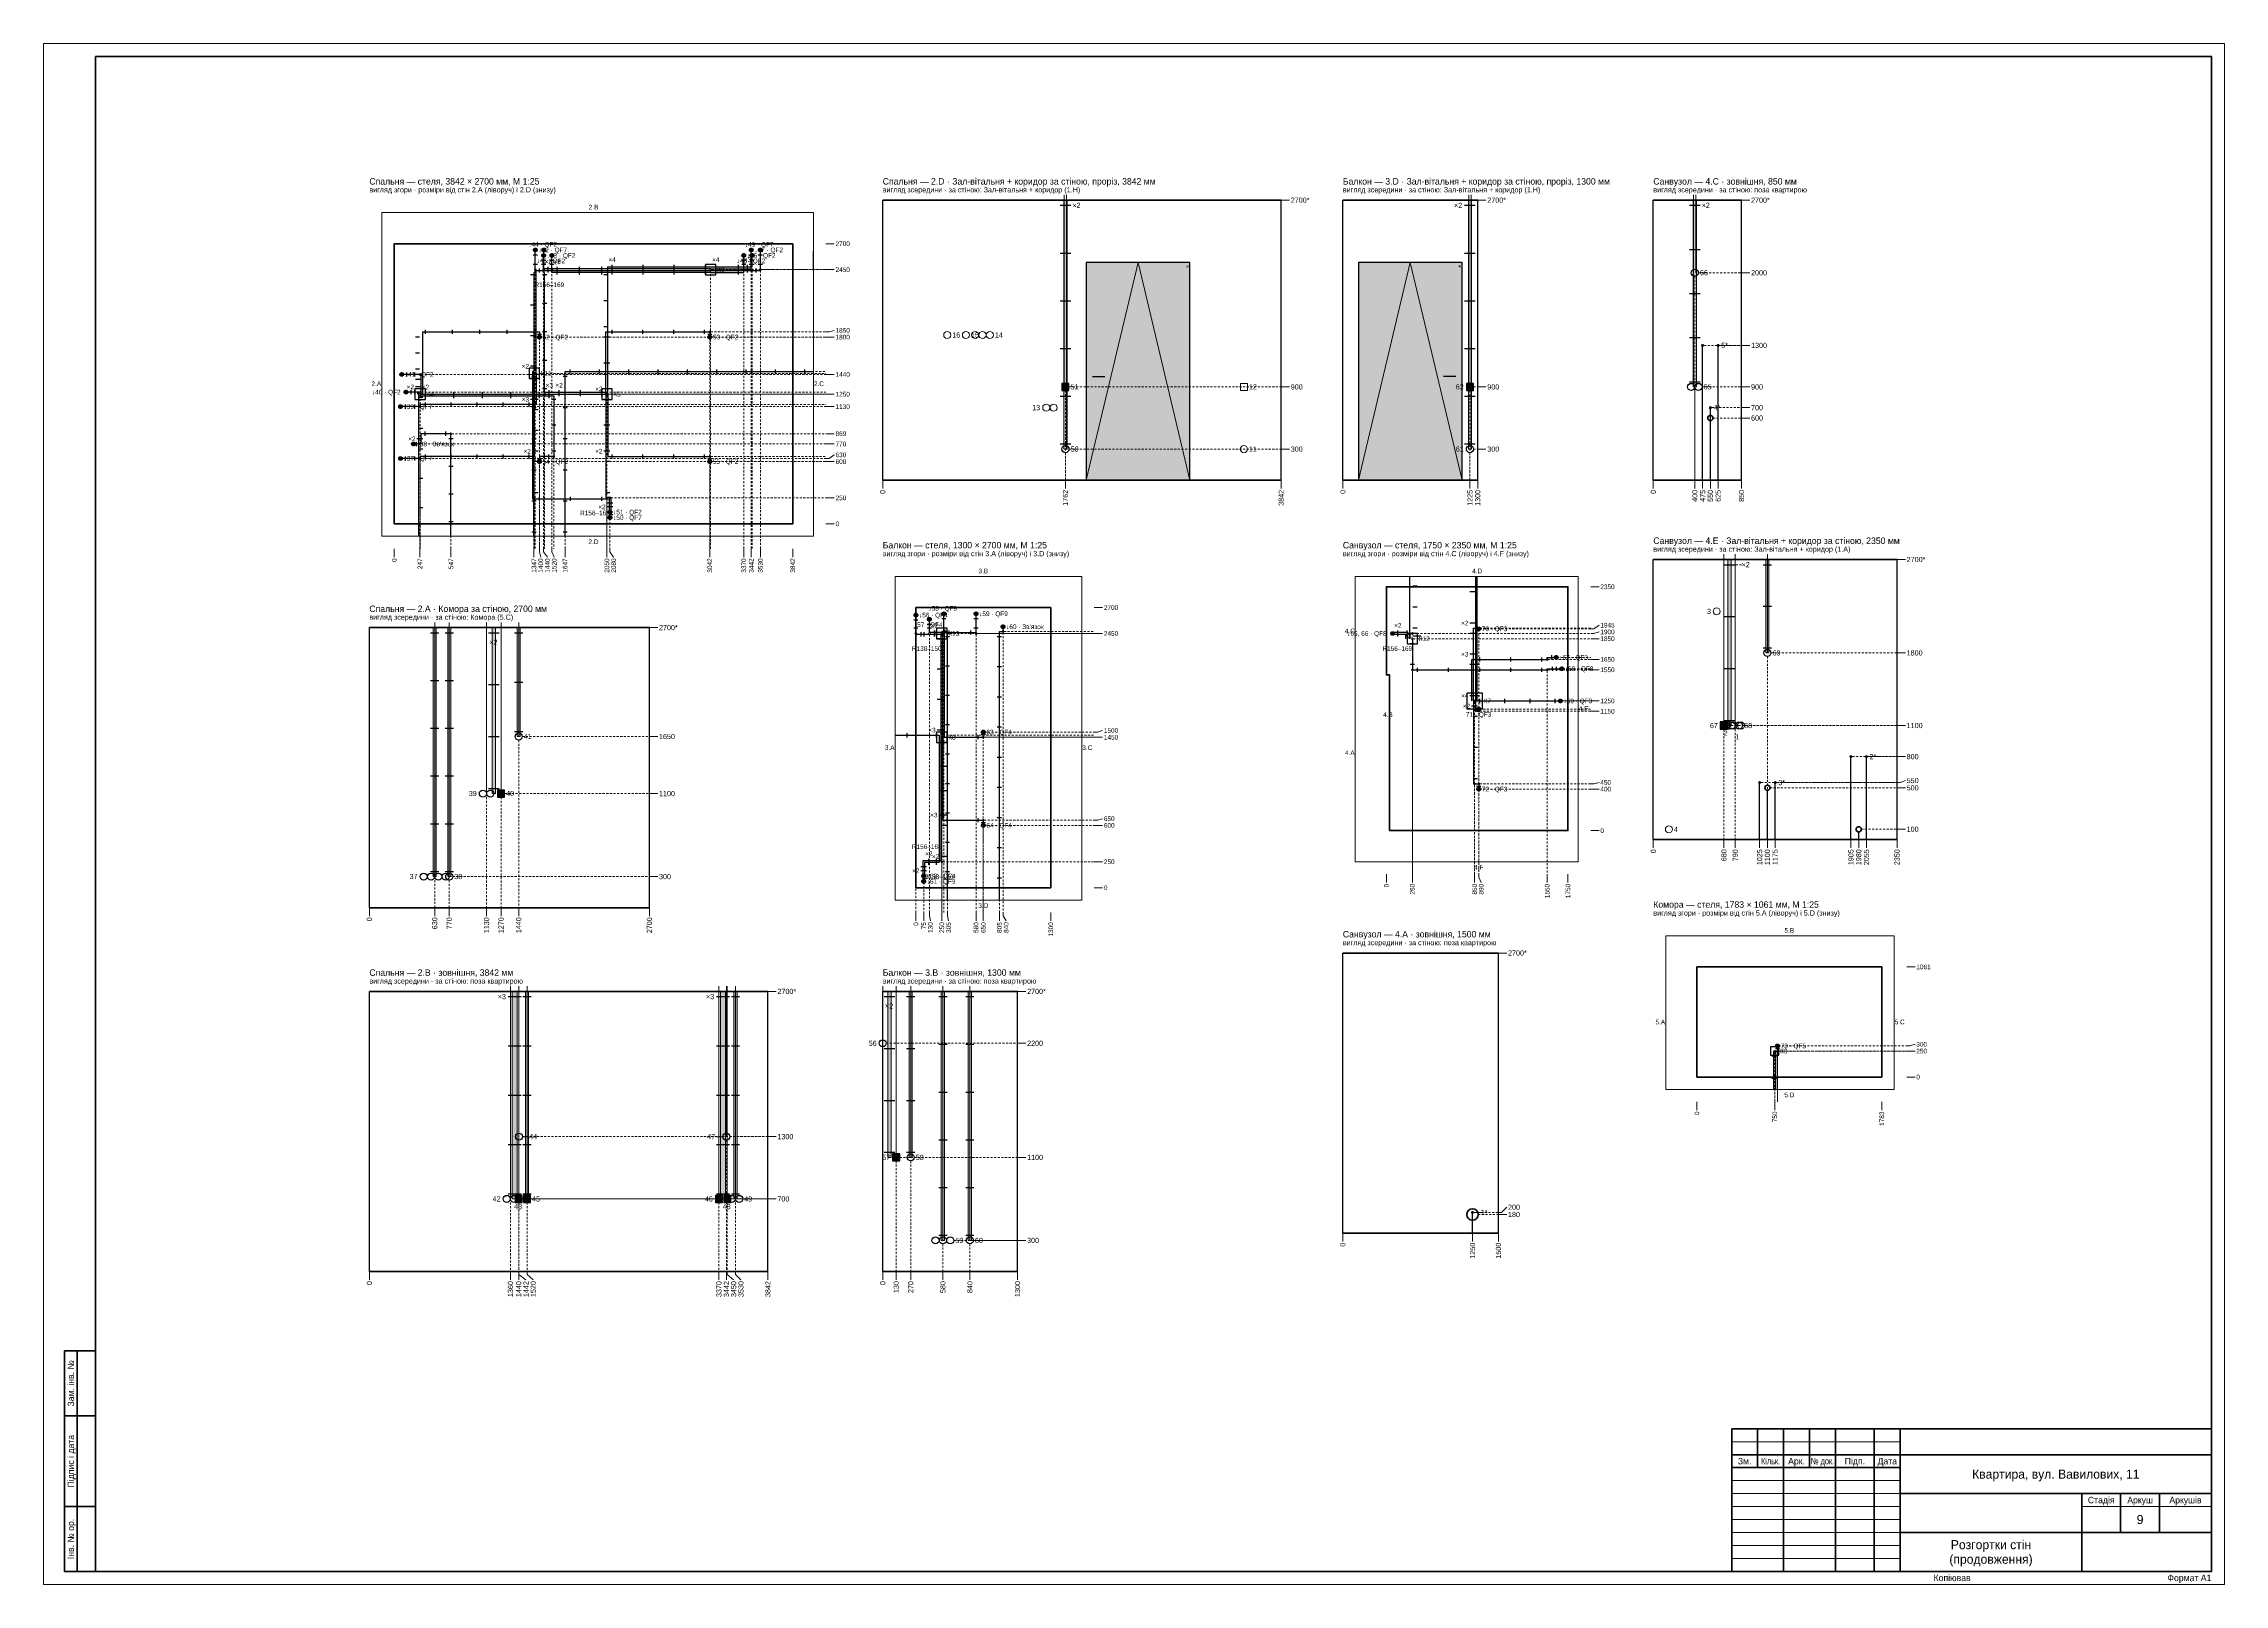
# Paper-space layout '09 Розгортки (продовження)' of a CAD drawing. Header units: millimetres. Extents: x 0 to 841, y 0 to 594.
import ezdxf
from ezdxf.enums import TextEntityAlignment as Align

# ---------------------------------------------------------------- set-up
doc = ezdxf.new("R2010")
doc.units = ezdxf.units.MM
doc.linetypes.add('E_CABLE_DASH', pattern=[225, 150, -75])
for name, color, linetype in [('A-SHEET', 7, 'Continuous'), ('E-ELEV', 7, 'Continuous'), ('M-FIX', 7, 'Continuous'), ('W-BOX', 1, 'Continuous'), ('W-CABLE-DEVICE-RCD', 1, 'E_CABLE_DASH'), ('W-CABLE-LIGHT', 1, 'E_CABLE_DASH'), ('W-CABLE-LOW', 1, 'E_CABLE_DASH'), ('W-CABLE-SOCKET', 1, 'E_CABLE_DASH')]:
    doc.layers.add(name, color=color, linetype=linetype)
doc.styles.add('PLEX_LIGHT', font='IBMPlexSans-Light.ttf')

# ---------------------------------------------------------------- blocks, each defined once
blk = doc.blocks.new('STAMP_F3')
at = {"lineweight": 50}
for p, q in [((185, 55), (0, 55)), ((0, 55), (0, 0)), ((10, 40), (10, 55)), ((20, 40), (20, 55)), ((30, 40), (30, 55)), ((40, 40), (40, 55)), ((55, 40), (55, 55)), ((65, 0), (65, 55)), ((185, 0), (185, 55)), ((0, 45), (65, 45)), ((65, 45), (185, 45)), ((0, 40), (65, 40)), ((20, 0), (20, 40)), ((40, 0), (40, 40)), ((55, 0), (55, 40)), ((65, 30), (185, 30)), ((135, 0), (135, 30)), ((150, 15), (150, 30)), ((165, 15), (165, 30)), ((65, 15), (185, 15)), ((0, 0), (185, 0))]:
    blk.add_line(p, q, dxfattribs=at)
at = {"lineweight": 18}
for p, q in [((0, 50), (65, 50)), ((0, 35), (65, 35)), ((0, 30), (65, 30)), ((0, 25), (65, 25)), ((0, 20), (65, 20)), ((135, 25), (185, 25)), ((0, 15), (65, 15)), ((0, 10), (65, 10)), ((0, 5), (65, 5))]:
    blk.add_line(p, q, dxfattribs=at)
at = {"style": 'PLEX_LIGHT'}
for s, p in [('Зм.', (5, 42.5)), ('Арк.', (25, 42.5)), ('Підп.', (47.5, 42.5)), ('Дата', (60, 42.5)), ('Стадія', (142.5, 27.5)), ('Аркуш', (157.5, 27.5)), ('Аркушів', (175, 27.5))]:
    blk.add_text(s, height=2.5, dxfattribs=at).set_placement(p, align=Align.MIDDLE_CENTER)
for s, width, p in [('Кільк.', 0.81045, (15, 42.5)), ('№ док.', 0.701948, (35, 42.5))]:
    blk.add_text(s, height=2.5, dxfattribs=dict(at, width=width)).set_placement(p, align=Align.MIDDLE_CENTER)
for tag, height, p in [('CODE', 5, (125, 50)), ('DATE1', 2.5, (60, 37.5)), ('DATE2', 2.5, (60, 32.5)), ('OBJECT_2', 3.5, (125, 31.9)), ('OBJECT', 3.5, (125, 37.5)), ('DATE3', 2.5, (60, 27.5)), ('DATE4', 2.5, (60, 22.5)), ('DATE5', 2.5, (60, 17.5)), ('BUILDING_2', 3.5, (100, 16.9)), ('BUILDING', 3.5, (100, 22.5)), ('STAGE', 3.5, (142.5, 20)), ('SHEET', 3.5, (157.5, 20)), ('SHEETS', 3.5, (175, 20)), ('DATE6', 2.5, (60, 12.5)), ('DATE7', 2.5, (60, 7.5)), ('IMAGE', 3.5, (100, 7.5)), ('ORG', 2.5, (160, 7.5)), ('DATE8', 2.5, (60, 2.5)), ('IMAGE_2', 3.5, (100, 1.9)), ('ORG_2', 2.5, (160, 3.5))]:
    blk.add_attdef(tag, text='', height=height, dxfattribs=at).set_placement(p, align=Align.MIDDLE_CENTER)
for tag, p in [('ROLE1', (1, 37.5)), ('ROLE2', (1, 32.5)), ('NAME1', (21, 37.5)), ('NAME2', (21, 32.5)), ('ROLE3', (1, 27.5)), ('NAME3', (21, 27.5)), ('ROLE4', (1, 22.5)), ('ROLE5', (1, 17.5)), ('NAME4', (21, 22.5)), ('NAME5', (21, 17.5)), ('ROLE6', (1, 12.5)), ('ROLE7', (1, 7.5)), ('NAME6', (21, 12.5)), ('NAME7', (21, 7.5)), ('ROLE8', (1, 2.5)), ('NAME8', (21, 2.5))]:
    blk.add_attdef(tag, text='', height=2.5, dxfattribs=at).set_placement(p, align=Align.MIDDLE_LEFT)

psp = doc.layouts.new('09 Розгортки (продовження)')

# ---------------------------------------------------------------- hatches: boundary and pattern name
at = {"layer": 'E-ELEV', "true_color": 0xe4ded3}
h = psp.add_hatch(color=7, dxfattribs=at)
h.dxf.hatch_style = 1
h.paths.add_polyline_path([(393.47, 437.66), (394.67, 437.66), (394.67, 533.66), (393.47, 533.66)])
h = psp.add_hatch(color=7, dxfattribs=at)
h.dxf.hatch_style = 1
h.paths.add_polyline_path([(549.44, 437.66), (550.64, 437.66), (550.64, 533.66), (549.44, 533.66)])
h = psp.add_hatch(color=7, dxfattribs=at)
h.dxf.hatch_style = 1
h.paths.add_polyline_path([(636.17, 461.66), (637.37, 461.66), (637.37, 533.66), (636.17, 533.66)])
at = {"layer": 'E-ELEV', "true_color": 0xffffff}
h = psp.add_hatch(color=7, dxfattribs=at)
h.dxf.hatch_style = 1
h.paths.add_polyline_path([(402.07, 425.66), (442.07, 425.66), (442.07, 509.66), (402.07, 509.66)])
h = psp.add_hatch(color=7, dxfattribs=at)
h.dxf.hatch_style = 1
h.paths.add_polyline_path([(507.04, 425.66), (547.04, 425.66), (547.04, 509.66), (507.04, 509.66)])
at = {"layer": 'E-ELEV', "true_color": 0xd62728}
h = psp.add_hatch(color=7, dxfattribs=at)
h.dxf.hatch_style = 1
edge = h.paths.add_edge_path()
edge.add_arc((639.77, 477.66), 0.6, 0, 360)
at = {"layer": 'E-ELEV', "true_color": 0x1f77b4}
h = psp.add_hatch(color=7, dxfattribs=at)
h.dxf.hatch_style = 1
edge = h.paths.add_edge_path()
edge.add_arc((645.77, 477.66), 0.6, 0, 360)
at = {"layer": 'E-ELEV', "true_color": 0xffffff}
h = psp.add_hatch(color=7, dxfattribs=at)
h.dxf.hatch_style = 1
h.paths.add_polyline_path([(392.71, 460.3), (395.43, 460.3), (395.43, 463.02), (392.71, 463.02)])
h = psp.add_hatch(color=7, dxfattribs=at)
h.dxf.hatch_style = 1
h.paths.add_polyline_path([(548.68, 460.3), (551.4, 460.3), (551.4, 463.02), (548.68, 463.02)])
at = {"layer": 'E-ELEV', "true_color": 0x1f77b4}
h = psp.add_hatch(color=7, dxfattribs=at)
h.dxf.hatch_style = 1
edge = h.paths.add_edge_path()
edge.add_arc((642.77, 453.66), 0.6, 0, 360)
at = {"layer": 'E-ELEV', "true_color": 0xe4ded3}
h = psp.add_hatch(color=7, dxfattribs=at)
h.dxf.hatch_style = 1
h.paths.add_polyline_path([(649.57, 331.11), (650.77, 331.11), (650.77, 395.11), (649.57, 395.11)])
h = psp.add_hatch(color=7, dxfattribs=at)
h.dxf.hatch_style = 1
h.paths.add_polyline_path([(664.17, 359.11), (665.37, 359.11), (665.37, 395.11), (664.17, 395.11)])
h = psp.add_hatch(color=7, dxfattribs=at)
h.dxf.hatch_style = 1
h.paths.add_polyline_path([(150.22, 272.87), (151.42, 272.87), (151.42, 368.87), (150.22, 368.87)])
at = {"layer": 'E-ELEV', "true_color": 0xcfe3f3}
h = psp.add_hatch(color=7, dxfattribs=at)
h.dxf.hatch_style = 1
h.paths.add_polyline_path([(155.82, 272.87), (157.02, 272.87), (157.02, 368.87), (155.82, 368.87)])
at = {"layer": 'E-ELEV', "true_color": 0xe4ded3}
h = psp.add_hatch(color=7, dxfattribs=at)
h.dxf.hatch_style = 1
h.paths.add_polyline_path([(173.02, 304.87), (174.22, 304.87), (174.22, 368.87), (173.02, 368.87)])
h = psp.add_hatch(color=7, dxfattribs=at)
h.dxf.hatch_style = 1
h.paths.add_polyline_path([(182.62, 326.87), (183.82, 326.87), (183.82, 368.87), (182.62, 368.87)])
at = {"layer": 'E-ELEV', "true_color": 0xffffff}
h = psp.add_hatch(color=7, dxfattribs=at)
h.dxf.hatch_style = 1
h.paths.add_polyline_path([(646.61, 329.75), (649.33, 329.75), (649.33, 332.47), (646.61, 332.47)])
at = {"layer": 'E-ELEV', "true_color": 0xd62728}
h = psp.add_hatch(color=7, dxfattribs=at)
h.dxf.hatch_style = 1
edge = h.paths.add_edge_path()
edge.add_arc((696.97, 319.11), 0.6, 0, 360)
at = {"layer": 'E-ELEV', "true_color": 0x1f77b4}
h = psp.add_hatch(color=7, dxfattribs=at)
h.dxf.hatch_style = 1
edge = h.paths.add_edge_path()
edge.add_arc((702.97, 319.11), 0.6, 0, 360)
at = {"layer": 'E-ELEV', "true_color": 0xffffff}
h = psp.add_hatch(color=7, dxfattribs=at)
h.dxf.hatch_style = 1
h.paths.add_polyline_path([(175.06, 303.51), (177.78, 303.51), (177.78, 306.23), (175.06, 306.23)])
at = {"layer": 'E-ELEV', "true_color": 0xd62728}
h = psp.add_hatch(color=7, dxfattribs=at)
h.dxf.hatch_style = 1
edge = h.paths.add_edge_path()
edge.add_arc((661.77, 309.11), 0.6, 0, 360)
at = {"layer": 'E-ELEV', "true_color": 0x1f77b4}
h = psp.add_hatch(color=7, dxfattribs=at)
h.dxf.hatch_style = 1
edge = h.paths.add_edge_path()
edge.add_arc((667.77, 309.11), 0.6, 0, 360)
at = {"layer": 'E-ELEV', "true_color": 0xe4ded3}
h = psp.add_hatch(color=7, dxfattribs=at)
h.dxf.hatch_style = 1
h.paths.add_polyline_path([(180.66, 148.61), (182.66, 148.61), (182.66, 228.61), (180.66, 228.61)])
h = psp.add_hatch(color=7, dxfattribs=at)
h.dxf.hatch_style = 1
h.paths.add_polyline_path([(185.82, 148.61), (187.02, 148.61), (187.02, 228.61), (185.82, 228.61)])
h = psp.add_hatch(color=7, dxfattribs=at)
h.dxf.hatch_style = 1
h.paths.add_polyline_path([(261.02, 148.61), (263.02, 148.61), (263.02, 228.61), (261.02, 228.61)])
h = psp.add_hatch(color=7, dxfattribs=at)
h.dxf.hatch_style = 1
h.paths.add_polyline_path([(266.22, 148.61), (267.42, 148.61), (267.42, 228.61), (266.22, 228.61)])
h = psp.add_hatch(color=7, dxfattribs=at)
h.dxf.hatch_style = 1
h.paths.add_polyline_path([(325.59, 164.61), (326.79, 164.61), (326.79, 228.61), (325.59, 228.61)])
h = psp.add_hatch(color=7, dxfattribs=at)
h.dxf.hatch_style = 1
h.paths.add_polyline_path([(333.79, 164.61), (334.99, 164.61), (334.99, 228.61), (333.79, 228.61)])
h = psp.add_hatch(color=7, dxfattribs=at)
h.dxf.hatch_style = 1
h.paths.add_polyline_path([(346.19, 132.61), (347.39, 132.61), (347.39, 228.61), (346.19, 228.61)])
at = {"layer": 'E-ELEV', "true_color": 0xcfe3f3}
h = psp.add_hatch(color=7, dxfattribs=at)
h.dxf.hatch_style = 1
h.paths.add_polyline_path([(356.59, 132.61), (357.79, 132.61), (357.79, 228.61), (356.59, 228.61)])
at = {"layer": 'E-ELEV', "true_color": 0xffffff}
h = psp.add_hatch(color=7, dxfattribs=at)
h.dxf.hatch_style = 1
h.paths.add_polyline_path([(327.43, 163.25), (330.15, 163.25), (330.15, 165.97), (327.43, 165.97)])
h = psp.add_hatch(color=7, dxfattribs=at)
h.dxf.hatch_style = 1
h.paths.add_polyline_path([(181.86, 147.25), (184.58, 147.25), (184.58, 149.97), (181.86, 149.97)])
h = psp.add_hatch(color=7, dxfattribs=at)
h.dxf.hatch_style = 1
h.paths.add_polyline_path([(185.06, 147.25), (187.78, 147.25), (187.78, 149.97), (185.06, 149.97)])
h = psp.add_hatch(color=7, dxfattribs=at)
h.dxf.hatch_style = 1
h.paths.add_polyline_path([(259.06, 147.25), (261.78, 147.25), (261.78, 149.97), (259.06, 149.97)])
h = psp.add_hatch(color=7, dxfattribs=at)
h.dxf.hatch_style = 1
h.paths.add_polyline_path([(262.26, 147.25), (264.98, 147.25), (264.98, 149.97), (262.26, 149.97)])
at = {"layer": 'E-ELEV', "true_color": 0x1f77b4}
h = psp.add_hatch(color=7, dxfattribs=at)
h.dxf.hatch_style = 1
edge = h.paths.add_edge_path()
edge.add_arc((551.04, 143.41), 0.6, 0, 360)

# ---------------------------------------------------------------- linework, layer by layer
at = {"layer": 'A-SHEET', "lineweight": 18}
for p, q in [((841, 594), (0, 594)), ((0, 594), (0, 0)), ((841, 0), (841, 594)), ((0, 0), (841, 0))]:
    psp.add_line(p, q, dxfattribs=at)
at = {"layer": 'A-SHEET', "lineweight": 50}
for p, q in [((836, 589), (20, 589)), ((20, 589), (20, 5)), ((836, 5), (836, 589)), ((20, 90), (8, 90)), ((8, 90), (8, 65)), ((13, 65), (13, 90)), ((20, 65), (20, 90)), ((20, 65), (8, 65)), ((8, 65), (8, 30)), ((8, 65), (20, 65)), ((13, 30), (13, 65)), ((20, 30), (20, 65)), ((20, 30), (8, 30)), ((8, 30), (8, 5)), ((8, 30), (20, 30)), ((13, 5), (13, 30)), ((20, 5), (20, 30)), ((8, 5), (20, 5)), ((20, 5), (836, 5))]:
    psp.add_line(p, q, dxfattribs=at)
at = {"layer": 'E-ELEV', "lineweight": 50, "true_color": 0x29251f}
for p, q in [((323.59, 533.66), (477.27, 533.66)), ((501.04, 533.66), (553.04, 533.66)), ((620.77, 533.66), (654.77, 533.66)), ((323.59, 425.66), (477.27, 425.66)), ((501.04, 425.66), (553.04, 425.66)), ((620.77, 425.66), (654.77, 425.66)), ((620.77, 395.11), (714.77, 395.11)), ((125.62, 368.87), (233.62, 368.87)), ((620.77, 287.11), (714.77, 287.11)), ((125.62, 260.87), (233.62, 260.87)), ((501.04, 243.41), (561.04, 243.41)), ((125.62, 228.61), (279.3, 228.61)), ((323.59, 228.61), (375.59, 228.61)), ((501.04, 135.41), (561.04, 135.41)), ((125.62, 120.61), (279.3, 120.61)), ((323.59, 120.61), (375.59, 120.61))]:
    psp.add_line(p, q, dxfattribs=at)
at = {"layer": 'E-ELEV', "lineweight": 25, "true_color": 0x29251f}
for p, q in [((323.59, 425.66), (323.59, 533.66)), ((477.27, 425.66), (477.27, 533.66)), ((501.04, 425.66), (501.04, 533.66)), ((553.04, 425.66), (553.04, 533.66)), ((620.77, 425.66), (620.77, 533.66)), ((654.77, 425.66), (654.77, 533.66)), ((404.47, 465.66), (409.27, 465.66)), ((544.64, 465.66), (539.84, 465.66)), ((620.77, 287.11), (620.77, 395.11)), ((714.77, 287.11), (714.77, 395.11)), ((125.62, 260.87), (125.62, 368.87)), ((233.62, 260.87), (233.62, 368.87)), ((501.04, 135.41), (501.04, 243.41)), ((561.04, 135.41), (561.04, 243.41)), ((125.62, 120.61), (125.62, 228.61)), ((279.3, 120.61), (279.3, 228.61)), ((323.59, 120.61), (323.59, 228.61)), ((375.59, 120.61), (375.59, 228.61))]:
    psp.add_line(p, q, dxfattribs=at)
at = {"layer": 'E-ELEV', "lineweight": 25, "true_color": 0x29251f, "transparency": 33554559}
for p, q in [((392.02, 531.66), (396.12, 531.66)), ((547.99, 531.66), (552.09, 531.66)), ((634.72, 531.66), (638.82, 531.66)), ((392.02, 513.26), (396.12, 513.26)), ((547.99, 513.26), (552.09, 513.26)), ((634.72, 514.66), (638.82, 514.66)), ((634.72, 497.66), (638.82, 497.66)), ((392.02, 494.86), (396.12, 494.86)), ((547.99, 494.86), (552.09, 494.86)), ((634.72, 480.66), (638.82, 480.66)), ((392.02, 476.46), (396.12, 476.46)), ((547.99, 476.46), (552.09, 476.46)), ((634.72, 463.66), (638.82, 463.66)), ((392.02, 458.06), (396.12, 458.06)), ((547.99, 458.06), (552.09, 458.06)), ((392.02, 439.66), (396.12, 439.66)), ((547.99, 439.66), (552.09, 439.66)), ((648.12, 393.11), (652.22, 393.11)), ((663.17, 393.11), (666.37, 393.11)), ((648.12, 373.11), (652.22, 373.11)), ((663.17, 377.11), (666.37, 377.11)), ((149.22, 366.87), (152.42, 366.87)), ((154.82, 366.87), (158.02, 366.87)), ((171.57, 366.87), (175.67, 366.87)), ((181.62, 366.87), (184.82, 366.87)), ((663.17, 361.11), (666.37, 361.11)), ((149.22, 348.47), (152.42, 348.47)), ((154.82, 348.47), (158.02, 348.47)), ((171.57, 346.87), (175.67, 346.87)), ((181.62, 347.87), (184.82, 347.87)), ((648.12, 353.11), (652.22, 353.11)), ((149.22, 330.07), (152.42, 330.07)), ((154.82, 330.07), (158.02, 330.07)), ((181.62, 328.87), (184.82, 328.87)), ((648.12, 333.11), (652.22, 333.11)), ((171.57, 326.87), (175.67, 326.87)), ((149.22, 311.67), (152.42, 311.67)), ((154.82, 311.67), (158.02, 311.67)), ((171.57, 306.87), (175.67, 306.87)), ((149.22, 293.27), (152.42, 293.27)), ((154.82, 293.27), (158.02, 293.27)), ((149.22, 274.87), (152.42, 274.87)), ((154.82, 274.87), (158.02, 274.87)), ((179.16, 226.61), (184.16, 226.61)), ((184.82, 226.61), (188.02, 226.61)), ((259.52, 226.61), (264.52, 226.61)), ((265.22, 226.61), (268.42, 226.61)), ((324.14, 226.61), (328.24, 226.61)), ((332.79, 226.61), (335.99, 226.61)), ((345.19, 226.61), (348.39, 226.61)), ((355.59, 226.61), (358.79, 226.61)), ((179.16, 207.61), (184.16, 207.61)), ((184.82, 207.61), (188.02, 207.61)), ((259.52, 207.61), (264.52, 207.61)), ((265.22, 207.61), (268.42, 207.61)), ((324.14, 206.61), (328.24, 206.61)), ((332.79, 206.61), (335.99, 206.61)), ((345.19, 208.21), (348.39, 208.21)), ((355.59, 208.21), (358.79, 208.21)), ((179.16, 188.61), (184.16, 188.61)), ((184.82, 188.61), (188.02, 188.61)), ((259.52, 188.61), (264.52, 188.61)), ((265.22, 188.61), (268.42, 188.61)), ((324.14, 186.61), (328.24, 186.61)), ((332.79, 186.61), (335.99, 186.61)), ((345.19, 189.81), (348.39, 189.81)), ((355.59, 189.81), (358.79, 189.81)), ((179.16, 169.61), (184.16, 169.61)), ((184.82, 169.61), (188.02, 169.61)), ((259.52, 169.61), (264.52, 169.61)), ((265.22, 169.61), (268.42, 169.61)), ((345.19, 171.41), (348.39, 171.41)), ((355.59, 171.41), (358.79, 171.41)), ((324.14, 166.61), (328.24, 166.61)), ((332.79, 166.61), (335.99, 166.61)), ((345.19, 153.01), (348.39, 153.01)), ((355.59, 153.01), (358.79, 153.01)), ((179.16, 150.61), (184.16, 150.61)), ((184.82, 150.61), (188.02, 150.61)), ((259.52, 150.61), (264.52, 150.61)), ((265.22, 150.61), (268.42, 150.61)), ((345.19, 134.61), (348.39, 134.61)), ((355.59, 134.61), (358.79, 134.61))]:
    psp.add_line(p, q, dxfattribs=at)
at = {"layer": 'E-ELEV', "lineweight": 15, "true_color": 0xd4a72c}
for p, q in [((393.62, 461.66), (393.62, 535.66)), ((176.42, 304.87), (176.42, 370.87)), ((183.22, 326.87), (183.22, 370.87)), ((183.22, 148.61), (183.22, 230.61)), ((183.3, 172.61), (183.3, 230.61)), ((186.42, 148.61), (186.42, 230.61)), ((260.42, 148.61), (260.42, 230.61)), ((263.3, 172.61), (263.3, 230.61)), ((263.62, 148.61), (263.62, 230.61))]:
    psp.add_line(p, q, dxfattribs=at)
at = {"layer": 'E-ELEV', "lineweight": 15, "true_color": 0x76b7b2}
for p, q in [((394.52, 437.66), (394.52, 535.66)), ((150.82, 272.87), (150.82, 370.87)), ((170.82, 304.87), (170.82, 370.87)), ((180.02, 148.61), (180.02, 230.61)), ((266.82, 148.61), (266.82, 230.61))]:
    psp.add_line(p, q, dxfattribs=at)
at = {"layer": 'E-ELEV', "lineweight": 13, "true_color": 0x29251f}
for p, q in [((477.27, 533.66), (478.47, 533.66)), ((478.47, 533.66), (480.47, 533.66)), ((553.04, 533.66), (554.24, 533.66)), ((554.24, 533.66), (556.24, 533.66)), ((654.77, 533.66), (655.97, 533.66)), ((655.97, 533.66), (657.97, 533.66)), ((301.7, 516.86), (302.9, 516.86)), ((302.9, 516.86), (304.9, 516.86)), ((301.7, 506.86), (302.9, 506.86)), ((302.9, 506.86), (304.9, 506.86)), ((654.77, 505.66), (655.97, 505.66)), ((655.97, 505.66), (657.97, 505.66)), ((301.7, 482.86), (302.9, 482.86)), ((301.7, 480.86), (302.9, 480.86)), ((302.9, 482.86), (304.9, 483.46)), ((302.9, 480.86), (304.9, 480.86)), ((654.77, 477.66), (655.97, 477.66)), ((655.97, 477.66), (657.97, 477.66)), ((301.7, 466.46), (302.9, 466.46)), ((302.9, 466.46), (304.9, 466.46)), ((301.7, 458.86), (302.9, 458.86)), ((302.9, 458.86), (304.9, 458.86)), ((477.27, 461.66), (478.47, 461.66)), ((478.47, 461.66), (480.47, 461.66)), ((553.04, 461.66), (554.24, 461.66)), ((554.24, 461.66), (556.24, 461.66)), ((654.77, 461.66), (655.97, 461.66)), ((655.97, 461.66), (657.97, 461.66)), ((301.7, 454.06), (302.9, 454.06)), ((302.9, 454.06), (304.9, 454.06)), ((654.77, 453.66), (655.97, 453.66)), ((654.77, 449.66), (655.97, 449.66)), ((655.97, 453.66), (657.97, 453.66)), ((655.97, 449.66), (657.97, 449.66)), ((301.7, 443.62), (302.9, 443.62)), ((301.7, 439.66), (302.9, 439.66)), ((302.9, 443.62), (304.9, 443.62)), ((302.9, 439.66), (304.9, 439.66)), ((477.27, 437.66), (478.47, 437.66)), ((478.47, 437.66), (480.47, 437.66)), ((553.04, 437.66), (554.24, 437.66)), ((554.24, 437.66), (556.24, 437.66)), ((301.7, 434.06), (302.9, 434.06)), ((301.7, 432.86), (302.9, 432.86)), ((302.9, 434.06), (304.9, 435.46)), ((302.9, 432.86), (304.9, 432.86)), ((323.59, 425.66), (323.59, 424.46)), ((323.59, 424.46), (323.59, 422.46)), ((394.07, 425.66), (394.07, 424.46)), ((394.07, 424.46), (394.07, 422.46)), ((477.27, 425.66), (477.27, 424.46)), ((477.27, 424.46), (477.27, 422.46)), ((501.04, 425.66), (501.04, 424.46)), ((501.04, 424.46), (501.04, 422.46)), ((550.04, 425.66), (550.04, 424.46)), ((550.04, 424.46), (550.04, 422.46)), ((553.04, 425.66), (553.04, 424.46)), ((553.04, 424.46), (553.04, 422.46)), ((620.77, 425.66), (620.77, 424.46)), ((620.77, 424.46), (620.77, 422.46)), ((636.77, 425.66), (636.77, 424.46)), ((636.77, 424.46), (636.77, 422.46)), ((639.77, 425.66), (639.77, 424.46)), ((639.77, 424.46), (639.77, 422.46)), ((642.77, 425.66), (642.77, 424.46)), ((642.77, 424.46), (642.77, 422.46)), ((645.77, 425.66), (645.77, 424.46)), ((645.77, 424.46), (645.77, 422.46)), ((654.77, 425.66), (654.77, 424.46)), ((654.77, 424.46), (654.77, 422.46)), ((301.7, 418.86), (302.9, 418.86)), ((302.9, 418.86), (304.9, 418.86)), ((301.7, 408.86), (302.9, 408.86)), ((302.9, 408.86), (304.9, 408.86)), ((135.22, 399.26), (135.22, 398.06)), ((135.22, 398.06), (135.22, 396.06)), ((145.1, 399.26), (145.1, 398.06)), ((145.1, 398.06), (145.1, 396.06)), ((157.1, 399.26), (157.1, 398.06)), ((157.1, 398.06), (157.1, 396.06)), ((189.1, 399.26), (189.1, 398.06)), ((189.1, 398.06), (189.1, 396.06)), ((191.22, 399.26), (191.22, 398.06)), ((191.22, 398.06), (191.7, 396.06)), ((192.82, 399.26), (192.82, 398.06)), ((192.82, 398.06), (194.3, 396.06)), ((196.02, 399.26), (196.02, 398.06)), ((196.02, 398.06), (196.9, 396.06)), ((201.1, 399.26), (201.1, 398.06)), ((201.1, 398.06), (201.1, 396.06)), ((217.22, 399.26), (217.22, 398.06)), ((217.22, 398.06), (217.22, 396.06)), ((218.42, 399.26), (218.42, 398.06)), ((218.42, 398.06), (219.82, 396.06)), ((256.9, 399.26), (256.9, 398.06)), ((256.9, 398.06), (256.9, 396.06)), ((270.02, 399.26), (270.02, 398.06)), ((270.02, 398.06), (270.02, 396.06)), ((272.9, 399.26), (272.9, 398.06)), ((272.9, 398.06), (272.9, 396.06)), ((276.42, 399.26), (276.42, 398.06)), ((276.42, 398.06), (276.42, 396.06)), ((288.9, 399.26), (288.9, 398.06)), ((288.9, 398.06), (288.9, 396.06)), ((714.77, 395.11), (715.97, 395.11)), ((715.97, 395.11), (717.97, 395.11)), ((596.64, 384.59), (597.84, 384.59)), ((597.84, 384.59), (599.84, 384.59)), ((405.19, 376.59), (406.39, 376.59)), ((406.39, 376.59), (408.39, 376.59)), ((233.62, 368.87), (234.82, 368.87)), ((234.82, 368.87), (236.82, 368.87)), ((405.19, 366.59), (406.39, 366.59)), ((406.39, 366.59), (408.39, 366.59)), ((596.64, 368.39), (597.84, 368.39)), ((596.64, 366.59), (597.84, 366.59)), ((596.64, 364.59), (597.84, 364.59)), ((597.84, 368.39), (599.84, 369.79)), ((597.84, 366.59), (599.84, 367.19)), ((597.84, 364.59), (599.84, 364.59)), ((596.64, 356.59), (597.84, 356.59)), ((597.84, 356.59), (599.84, 356.59)), ((714.77, 359.11), (715.97, 359.11)), ((715.97, 359.11), (717.97, 359.11)), ((596.64, 352.59), (597.84, 352.59)), ((597.84, 352.59), (599.84, 352.59)), ((596.64, 340.59), (597.84, 340.59)), ((596.64, 336.59), (597.84, 336.59)), ((597.84, 340.59), (599.84, 340.59)), ((597.84, 336.59), (599.84, 336.59)), ((405.19, 328.59), (406.39, 328.59)), ((406.39, 328.59), (408.39, 329.19)), ((714.77, 331.11), (715.97, 331.11)), ((715.97, 331.11), (717.97, 331.11)), ((233.62, 326.87), (234.82, 326.87)), ((234.82, 326.87), (236.82, 326.87)), ((405.19, 326.59), (406.39, 326.59)), ((406.39, 326.59), (408.39, 326.59)), ((714.77, 319.11), (715.97, 319.11)), ((715.97, 319.11), (717.97, 319.11)), ((233.62, 304.87), (234.82, 304.87)), ((234.82, 304.87), (236.82, 304.87)), ((596.64, 308.59), (597.84, 308.59)), ((596.64, 306.59), (597.84, 306.59)), ((597.84, 308.59), (599.84, 309.19)), ((597.84, 306.59), (599.84, 306.59)), ((714.77, 309.11), (715.97, 309.11)), ((714.77, 307.11), (715.97, 307.11)), ((715.97, 309.11), (717.97, 309.91)), ((715.97, 307.11), (717.97, 307.11)), ((405.19, 294.59), (406.39, 294.59)), ((406.39, 294.59), (408.39, 295.19)), ((405.19, 292.59), (406.39, 292.59)), ((406.39, 292.59), (408.39, 292.59)), ((596.64, 290.59), (597.84, 290.59)), ((597.84, 290.59), (599.84, 290.59)), ((620.77, 287.11), (620.77, 285.91)), ((647.97, 287.11), (647.97, 285.91)), ((652.37, 287.11), (652.37, 285.91)), ((661.77, 287.11), (661.77, 285.91)), ((664.77, 287.11), (664.77, 285.91)), ((667.77, 287.11), (667.77, 285.91)), ((696.97, 287.11), (696.97, 285.91)), ((699.97, 287.11), (699.97, 285.91)), ((702.97, 287.11), (702.97, 285.91)), ((714.77, 291.11), (715.97, 291.11)), ((714.77, 287.11), (714.77, 285.91)), ((715.97, 291.11), (717.97, 291.11)), ((405.19, 278.59), (406.39, 278.59)), ((406.39, 278.59), (408.39, 278.59)), ((620.77, 285.91), (620.77, 283.91)), ((647.97, 285.91), (647.97, 283.91)), ((652.37, 285.91), (652.37, 283.91)), ((661.77, 285.91), (661.77, 283.91)), ((664.77, 285.91), (664.77, 283.91)), ((667.77, 285.91), (667.77, 283.91)), ((696.97, 285.91), (696.97, 283.91)), ((699.97, 285.91), (699.97, 283.91)), ((702.97, 285.91), (702.97, 283.91)), ((714.77, 285.91), (714.77, 283.91)), ((233.62, 272.87), (234.82, 272.87)), ((234.82, 272.87), (236.82, 272.87)), ((517.84, 273.79), (517.84, 272.59)), ((517.84, 272.59), (517.84, 270.59)), ((527.84, 273.79), (527.84, 272.59)), ((527.84, 272.59), (527.84, 270.59)), ((551.84, 273.79), (551.84, 272.59)), ((551.84, 272.59), (551.84, 270.59)), ((553.44, 273.79), (553.44, 272.59)), ((553.44, 272.59), (554.44, 270.59)), ((579.84, 273.79), (579.84, 272.59)), ((579.84, 272.59), (579.84, 270.59)), ((587.84, 273.79), (587.84, 272.59)), ((587.84, 272.59), (587.84, 270.59)), ((125.62, 260.87), (125.62, 259.67)), ((150.82, 260.87), (150.82, 259.67)), ((156.42, 260.87), (156.42, 259.67)), ((170.82, 260.87), (170.82, 259.67)), ((176.42, 260.87), (176.42, 259.67)), ((183.22, 260.87), (183.22, 259.67)), ((233.62, 260.87), (233.62, 259.67)), ((405.19, 268.59), (406.39, 268.59)), ((406.39, 268.59), (408.39, 268.59)), ((125.62, 259.67), (125.62, 257.67)), ((150.82, 259.67), (150.82, 257.67)), ((156.42, 259.67), (156.42, 257.67)), ((170.82, 259.67), (170.82, 257.67)), ((176.42, 259.67), (176.42, 257.67)), ((183.22, 259.67), (183.22, 257.67)), ((233.62, 259.67), (233.62, 257.67)), ((336.39, 258.99), (336.39, 257.79)), ((336.39, 257.79), (336.39, 255.79)), ((339.39, 258.99), (339.39, 257.79)), ((339.39, 257.79), (339.39, 255.79)), ((341.59, 258.99), (341.59, 257.79)), ((341.59, 257.79), (341.99, 255.79)), ((346.39, 258.99), (346.39, 257.79)), ((346.39, 257.79), (346.39, 255.79)), ((348.59, 258.99), (348.59, 257.79)), ((348.59, 257.79), (348.99, 255.79)), ((359.59, 258.99), (359.59, 257.79)), ((359.59, 257.79), (359.59, 255.79)), ((362.39, 258.99), (362.39, 257.79)), ((362.39, 257.79), (362.39, 255.79)), ((368.59, 258.99), (368.59, 257.79)), ((368.59, 257.79), (368.59, 255.79)), ((369.99, 258.99), (369.99, 257.79)), ((369.99, 257.79), (371.19, 255.79)), ((388.39, 258.99), (388.39, 257.79)), ((388.39, 257.79), (388.39, 255.79)), ((561.04, 243.41), (562.24, 243.41)), ((562.24, 243.41), (564.24, 243.41)), ((718.49, 238.04), (719.69, 238.04)), ((719.69, 238.04), (721.69, 238.04)), ((279.3, 228.61), (280.5, 228.61)), ((280.5, 228.61), (282.5, 228.61)), ((375.59, 228.61), (376.79, 228.61)), ((376.79, 228.61), (378.79, 228.61)), ((375.59, 208.61), (376.79, 208.61)), ((376.79, 208.61), (378.79, 208.61)), ((718.49, 207.6), (719.69, 207.6)), ((718.49, 205.6), (719.69, 205.6)), ((719.69, 207.6), (721.69, 208.2)), ((719.69, 205.6), (721.69, 205.6)), ((718.49, 195.6), (719.69, 195.6)), ((719.69, 195.6), (721.69, 195.6)), ((637.57, 186), (637.57, 184.8)), ((667.57, 186), (667.57, 184.8)), ((708.89, 186), (708.89, 184.8)), ((637.57, 184.8), (637.57, 182.8)), ((667.57, 184.8), (667.57, 182.8)), ((708.89, 184.8), (708.89, 182.8)), ((279.3, 172.61), (280.5, 172.61)), ((280.5, 172.61), (282.5, 172.61)), ((375.59, 164.61), (376.79, 164.61)), ((376.79, 164.61), (378.79, 164.61)), ((279.3, 148.61), (280.5, 148.61)), ((280.5, 148.61), (282.5, 148.61)), ((561.04, 143.41), (562.24, 143.41)), ((562.24, 143.41), (564.24, 145.41)), ((501.04, 135.41), (501.04, 134.21)), ((551.04, 135.41), (551.04, 134.21)), ((561.04, 142.61), (562.24, 142.61)), ((561.04, 135.41), (561.04, 134.21)), ((562.24, 142.61), (564.24, 142.61)), ((375.59, 132.61), (376.79, 132.61)), ((376.79, 132.61), (378.79, 132.61)), ((501.04, 134.21), (501.04, 132.21)), ((551.04, 134.21), (551.04, 132.21)), ((561.04, 134.21), (561.04, 132.21)), ((125.62, 120.61), (125.62, 119.41)), ((125.62, 119.41), (125.62, 117.41)), ((180.02, 120.61), (180.02, 119.41)), ((180.02, 119.41), (180.02, 117.41)), ((183.22, 120.61), (183.22, 119.41)), ((183.22, 119.41), (183.22, 117.41)), ((183.3, 120.61), (183.3, 119.41)), ((183.3, 119.41), (186.02, 117.41)), ((186.42, 120.61), (186.42, 119.41)), ((186.42, 119.41), (188.82, 117.41)), ((260.42, 120.61), (260.42, 119.41)), ((260.42, 119.41), (260.42, 117.41)), ((263.3, 120.61), (263.3, 119.41)), ((263.3, 119.41), (263.3, 117.41)), ((263.62, 120.61), (263.62, 119.41)), ((263.62, 119.41), (266.1, 117.41)), ((266.82, 120.61), (266.82, 119.41)), ((266.82, 119.41), (268.9, 117.41)), ((279.3, 120.61), (279.3, 119.41)), ((279.3, 119.41), (279.3, 117.41)), ((323.59, 120.61), (323.59, 119.41)), ((323.59, 119.41), (323.59, 117.41)), ((328.79, 120.61), (328.79, 119.41)), ((328.79, 119.41), (328.79, 117.41)), ((334.39, 120.61), (334.39, 119.41)), ((334.39, 119.41), (334.39, 117.41)), ((346.79, 120.61), (346.79, 119.41)), ((346.79, 119.41), (346.79, 117.41)), ((357.19, 120.61), (357.19, 119.41)), ((357.19, 119.41), (357.19, 117.41)), ((375.59, 120.61), (375.59, 119.41)), ((375.59, 119.41), (375.59, 117.41))]:
    psp.add_line(p, q, dxfattribs=at)
at = {"layer": 'E-ELEV', "lineweight": 15, "true_color": 0xa6761d}
for p, q in [((549.59, 461.66), (549.59, 535.66)), ((323.59, 208.61), (323.59, 230.61)), ((328.79, 164.61), (328.79, 230.61))]:
    psp.add_line(p, q, dxfattribs=at)
at = {"layer": 'E-ELEV', "lineweight": 15, "true_color": 0x7f7fc9}
for p, q in [((550.49, 437.66), (550.49, 535.66)), ((334.39, 164.61), (334.39, 230.61)), ((346.79, 132.61), (346.79, 230.61))]:
    psp.add_line(p, q, dxfattribs=at)
at = {"layer": 'E-ELEV', "lineweight": 15, "true_color": 0xe15759}
for p, q in [((636.32, 461.66), (636.32, 535.66)), ((637.22, 505.66), (637.22, 535.66)), ((652.37, 331.11), (652.37, 397.11))]:
    psp.add_line(p, q, dxfattribs=at)
at = {"layer": 'E-ELEV', "lineweight": 13, "true_color": 0xd9d3c8}
for p, q in [((189.62, 506.51), (189.62, 505.71)), ((189.62, 505.11), (189.62, 504.31)), ((192.82, 506.51), (192.82, 505.71)), ((192.82, 505.11), (192.82, 504.31)), ((192.9, 506.51), (192.9, 505.71)), ((192.9, 505.11), (192.9, 504.31)), ((196.02, 506.51), (196.02, 505.71)), ((196.02, 505.11), (196.02, 504.31)), ((257.22, 506.51), (257.22, 505.71)), ((257.22, 505.11), (257.22, 504.31)), ((257.57, 506.86), (258.37, 506.86)), ((258.97, 506.86), (259.77, 506.86)), ((260.37, 506.86), (261.17, 506.86)), ((261.77, 506.86), (262.57, 506.86)), ((263.17, 506.86), (263.97, 506.86)), ((264.57, 506.86), (265.37, 506.86)), ((265.97, 506.86), (266.77, 506.86)), ((267.37, 506.86), (268.17, 506.86)), ((268.77, 506.86), (269.57, 506.86)), ((270.02, 506.51), (270.02, 505.71)), ((270.02, 505.11), (270.02, 504.31)), ((270.17, 506.86), (270.97, 506.86)), ((271.57, 506.86), (272.37, 506.86)), ((272.9, 506.51), (272.9, 505.71)), ((272.9, 505.11), (272.9, 504.31)), ((272.97, 506.86), (273.77, 506.86)), ((273.22, 506.51), (273.22, 505.71)), ((273.22, 505.11), (273.22, 504.31)), ((274.37, 506.86), (275.17, 506.86)), ((275.77, 506.86), (276.57, 506.86)), ((276.42, 506.51), (276.42, 505.71)), ((276.42, 505.11), (276.42, 504.31)), ((276.77, 506.86), (277.57, 506.86)), ((277.17, 506.86), (277.97, 506.86)), ((278.17, 506.86), (278.97, 506.86)), ((278.57, 506.86), (279.37, 506.86)), ((279.57, 506.86), (280.37, 506.86)), ((279.97, 506.86), (280.77, 506.86)), ((280.97, 506.86), (281.77, 506.86)), ((281.37, 506.86), (282.17, 506.86)), ((282.37, 506.86), (283.17, 506.86)), ((282.77, 506.86), (283.57, 506.86)), ((283.77, 506.86), (284.57, 506.86)), ((284.17, 506.86), (284.97, 506.86)), ((285.17, 506.86), (285.97, 506.86)), ((285.57, 506.86), (286.37, 506.86)), ((286.57, 506.86), (287.37, 506.86)), ((286.97, 506.86), (287.77, 506.86)), ((287.97, 506.86), (288.77, 506.86)), ((288.37, 506.86), (289.17, 506.86)), ((289.37, 506.86), (290.17, 506.86)), ((289.77, 506.86), (290.57, 506.86)), ((290.77, 506.86), (291.57, 506.86)), ((291.17, 506.86), (291.97, 506.86)), ((292.17, 506.86), (292.97, 506.86)), ((292.57, 506.86), (293.37, 506.86)), ((293.57, 506.86), (294.37, 506.86)), ((293.97, 506.86), (294.77, 506.86)), ((294.97, 506.86), (295.77, 506.86)), ((295.37, 506.86), (296.17, 506.86)), ((296.37, 506.86), (297.17, 506.86)), ((296.77, 506.86), (297.57, 506.86)), ((297.77, 506.86), (298.57, 506.86)), ((298.17, 506.86), (298.97, 506.86)), ((299.17, 506.86), (299.97, 506.86)), ((299.57, 506.86), (300.37, 506.86)), ((300.57, 506.86), (301.37, 506.86)), ((300.97, 506.86), (301.7, 506.86)), ((402.07, 425.66), (422.07, 509.66)), ((442.07, 425.66), (422.07, 509.66)), ((507.04, 425.66), (527.04, 509.66)), ((547.04, 425.66), (527.04, 509.66)), ((189.62, 503.71), (189.62, 502.91)), ((189.62, 502.31), (189.62, 501.51)), ((189.62, 500.91), (189.62, 500.11)), ((189.62, 499.51), (189.62, 498.71)), ((189.62, 498.11), (189.62, 497.31)), ((189.62, 496.71), (189.62, 495.91)), ((192.82, 503.71), (192.82, 502.91)), ((192.82, 502.31), (192.82, 501.51)), ((192.82, 500.91), (192.82, 500.11)), ((192.82, 499.51), (192.82, 498.71)), ((192.82, 498.11), (192.82, 497.31)), ((192.82, 496.71), (192.82, 495.91)), ((192.9, 503.71), (192.9, 502.91)), ((192.9, 502.31), (192.9, 501.51)), ((192.9, 500.91), (192.9, 500.11)), ((192.9, 499.51), (192.9, 498.71)), ((192.9, 498.11), (192.9, 497.31)), ((192.9, 496.71), (192.9, 495.91)), ((196.02, 503.71), (196.02, 502.91)), ((196.02, 502.31), (196.02, 501.51)), ((196.02, 500.91), (196.02, 500.11)), ((196.02, 499.51), (196.02, 498.71)), ((196.02, 498.11), (196.02, 497.31)), ((196.02, 496.71), (196.02, 495.91)), ((257.22, 503.71), (257.22, 502.91)), ((257.22, 502.31), (257.22, 501.51)), ((257.22, 500.91), (257.22, 500.11)), ((257.22, 499.51), (257.22, 498.71)), ((257.22, 498.11), (257.22, 497.31)), ((257.22, 496.71), (257.22, 495.91)), ((270.02, 503.71), (270.02, 502.91)), ((270.02, 502.31), (270.02, 501.51)), ((270.02, 500.91), (270.02, 500.11)), ((270.02, 499.51), (270.02, 498.71)), ((270.02, 498.11), (270.02, 497.31)), ((270.02, 496.71), (270.02, 495.91)), ((272.9, 503.71), (272.9, 502.91)), ((272.9, 502.31), (272.9, 501.51)), ((272.9, 500.91), (272.9, 500.11)), ((272.9, 499.51), (272.9, 498.71)), ((272.9, 498.11), (272.9, 497.31)), ((272.9, 496.71), (272.9, 495.91)), ((273.22, 503.71), (273.22, 502.91)), ((273.22, 502.31), (273.22, 501.51)), ((273.22, 500.91), (273.22, 500.11)), ((273.22, 499.51), (273.22, 498.71)), ((273.22, 498.11), (273.22, 497.31)), ((273.22, 496.71), (273.22, 495.91)), ((276.42, 503.71), (276.42, 502.91)), ((276.42, 502.31), (276.42, 501.51)), ((276.42, 500.91), (276.42, 500.11)), ((276.42, 499.51), (276.42, 498.71)), ((276.42, 498.11), (276.42, 497.31)), ((276.42, 496.71), (276.42, 495.91)), ((189.62, 495.31), (189.62, 494.51)), ((189.62, 493.91), (189.62, 493.11)), ((189.62, 492.51), (189.62, 491.71)), ((189.62, 491.11), (189.62, 490.31)), ((189.62, 489.71), (189.62, 488.91)), ((189.62, 488.31), (189.62, 487.51)), ((192.82, 495.31), (192.82, 494.51)), ((192.82, 493.91), (192.82, 493.11)), ((192.82, 492.51), (192.82, 491.71)), ((192.82, 491.11), (192.82, 490.31)), ((192.82, 489.71), (192.82, 488.91)), ((192.82, 488.31), (192.82, 487.51)), ((192.9, 495.31), (192.9, 494.51)), ((192.9, 493.91), (192.9, 493.11)), ((192.9, 492.51), (192.9, 491.71)), ((192.9, 491.11), (192.9, 490.31)), ((192.9, 489.71), (192.9, 488.91)), ((192.9, 488.31), (192.9, 487.51)), ((196.02, 495.31), (196.02, 494.51)), ((196.02, 493.91), (196.02, 493.11)), ((196.02, 492.51), (196.02, 491.71)), ((196.02, 491.11), (196.02, 490.31)), ((196.02, 489.71), (196.02, 488.91)), ((196.02, 488.31), (196.02, 487.51)), ((257.22, 495.31), (257.22, 494.51)), ((257.22, 493.91), (257.22, 493.11)), ((257.22, 492.51), (257.22, 491.71)), ((257.22, 491.11), (257.22, 490.31)), ((257.22, 489.71), (257.22, 488.91)), ((257.22, 488.31), (257.22, 487.51)), ((270.02, 495.31), (270.02, 494.51)), ((270.02, 493.91), (270.02, 493.11)), ((270.02, 492.51), (270.02, 491.71)), ((270.02, 491.11), (270.02, 490.31)), ((270.02, 489.71), (270.02, 488.91)), ((270.02, 488.31), (270.02, 487.51)), ((272.9, 495.31), (272.9, 494.51)), ((272.9, 493.91), (272.9, 493.11)), ((272.9, 492.51), (272.9, 491.71)), ((272.9, 491.11), (272.9, 490.31)), ((272.9, 489.71), (272.9, 488.91)), ((272.9, 488.31), (272.9, 487.51)), ((273.22, 495.31), (273.22, 494.51)), ((273.22, 493.91), (273.22, 493.11)), ((273.22, 492.51), (273.22, 491.71)), ((273.22, 491.11), (273.22, 490.31)), ((273.22, 489.71), (273.22, 488.91)), ((273.22, 488.31), (273.22, 487.51)), ((276.42, 495.31), (276.42, 494.51)), ((276.42, 493.91), (276.42, 493.11)), ((276.42, 492.51), (276.42, 491.71)), ((276.42, 491.11), (276.42, 490.31)), ((276.42, 489.71), (276.42, 488.91)), ((276.42, 488.31), (276.42, 487.51)), ((189.62, 486.91), (189.62, 486.11)), ((189.62, 485.51), (189.62, 484.71)), ((189.62, 484.11), (189.62, 483.31)), ((189.62, 482.71), (189.62, 481.91)), ((189.62, 481.31), (189.62, 480.51)), ((189.62, 479.91), (189.62, 479.11)), ((191.22, 480.51), (191.22, 479.71)), ((191.57, 480.86), (192.37, 480.86)), ((192.82, 486.91), (192.82, 486.11)), ((192.82, 485.51), (192.82, 484.71)), ((192.82, 484.11), (192.82, 483.31)), ((192.82, 482.71), (192.82, 481.91)), ((192.82, 481.31), (192.82, 480.51)), ((192.82, 479.91), (192.82, 479.11)), ((192.9, 486.91), (192.9, 486.11)), ((192.9, 485.51), (192.9, 484.71)), ((192.9, 484.11), (192.9, 483.31)), ((192.9, 482.71), (192.9, 481.91)), ((192.9, 481.31), (192.9, 480.51)), ((192.9, 479.91), (192.9, 479.11)), ((192.97, 480.86), (193.77, 480.86)), ((194.37, 480.86), (195.17, 480.86)), ((195.77, 480.86), (196.57, 480.86)), ((196.02, 486.91), (196.02, 486.11)), ((196.02, 485.51), (196.02, 484.71)), ((196.02, 484.11), (196.02, 483.31)), ((196.02, 482.71), (196.02, 481.91)), ((196.02, 481.31), (196.02, 480.51)), ((196.02, 479.91), (196.02, 479.11)), ((197.17, 480.86), (197.97, 480.86)), ((198.57, 480.86), (199.37, 480.86)), ((199.97, 480.86), (200.77, 480.86)), ((201.37, 480.86), (202.17, 480.86)), ((202.77, 480.86), (203.57, 480.86)), ((204.17, 480.86), (204.97, 480.86)), ((205.57, 480.86), (206.37, 480.86)), ((206.97, 480.86), (207.77, 480.86)), ((208.37, 480.86), (209.17, 480.86)), ((209.77, 480.86), (210.57, 480.86)), ((211.17, 480.86), (211.97, 480.86)), ((212.57, 480.86), (213.37, 480.86)), ((213.97, 480.86), (214.77, 480.86)), ((215.37, 480.86), (216.17, 480.86)), ((216.77, 480.86), (217.57, 480.86)), ((218.17, 480.86), (218.97, 480.86)), ((219.57, 480.86), (220.37, 480.86)), ((220.97, 480.86), (221.77, 480.86)), ((222.37, 480.86), (223.17, 480.86)), ((223.77, 480.86), (224.57, 480.86)), ((225.17, 480.86), (225.97, 480.86)), ((226.57, 480.86), (227.37, 480.86)), ((227.97, 480.86), (228.77, 480.86)), ((229.37, 480.86), (230.17, 480.86)), ((230.77, 480.86), (231.57, 480.86)), ((232.17, 480.86), (232.97, 480.86)), ((233.57, 480.86), (234.37, 480.86)), ((234.97, 480.86), (235.77, 480.86)), ((236.37, 480.86), (237.17, 480.86)), ((237.77, 480.86), (238.57, 480.86)), ((239.17, 480.86), (239.97, 480.86)), ((240.57, 480.86), (241.37, 480.86)), ((241.97, 480.86), (242.77, 480.86)), ((243.37, 480.86), (244.17, 480.86)), ((244.77, 480.86), (245.57, 480.86)), ((246.17, 480.86), (246.97, 480.86)), ((247.57, 480.86), (248.37, 480.86)), ((248.97, 480.86), (249.77, 480.86)), ((250.37, 480.86), (251.17, 480.86)), ((251.77, 480.86), (252.57, 480.86)), ((253.17, 480.86), (253.97, 480.86)), ((254.57, 480.86), (255.37, 480.86)), ((255.97, 480.86), (256.77, 480.86)), ((256.9, 480.51), (256.9, 479.71)), ((257.22, 486.91), (257.22, 486.11)), ((257.22, 485.51), (257.22, 484.71)), ((257.22, 484.11), (257.22, 483.31)), ((257.22, 482.71), (257.22, 481.91)), ((257.22, 481.31), (257.22, 480.51)), ((257.22, 479.91), (257.22, 479.11)), ((257.25, 482.86), (258.05, 482.86)), ((257.25, 480.86), (258.05, 480.86)), ((257.37, 480.86), (258.17, 480.86)), ((258.65, 482.86), (259.45, 482.86)), ((258.65, 480.86), (259.45, 480.86)), ((258.77, 480.86), (259.57, 480.86)), ((260.05, 482.86), (260.85, 482.86)), ((260.05, 480.86), (260.85, 480.86)), ((260.17, 480.86), (260.97, 480.86)), ((261.45, 482.86), (262.25, 482.86)), ((261.45, 480.86), (262.25, 480.86)), ((261.57, 480.86), (262.37, 480.86)), ((262.85, 482.86), (263.65, 482.86)), ((262.85, 480.86), (263.65, 480.86)), ((262.97, 480.86), (263.77, 480.86)), ((264.25, 482.86), (265.05, 482.86)), ((264.25, 480.86), (265.05, 480.86)), ((264.37, 480.86), (265.17, 480.86)), ((265.65, 482.86), (266.45, 482.86)), ((265.65, 480.86), (266.45, 480.86)), ((265.77, 480.86), (266.57, 480.86)), ((267.05, 482.86), (267.85, 482.86)), ((267.05, 480.86), (267.85, 480.86)), ((267.17, 480.86), (267.97, 480.86)), ((268.45, 482.86), (269.25, 482.86)), ((268.45, 480.86), (269.25, 480.86)), ((268.57, 480.86), (269.37, 480.86)), ((269.85, 482.86), (270.65, 482.86)), ((269.85, 480.86), (270.65, 480.86)), ((269.97, 480.86), (270.77, 480.86)), ((270.02, 486.91), (270.02, 486.11)), ((270.02, 485.51), (270.02, 484.71)), ((270.02, 484.11), (270.02, 483.31)), ((270.02, 482.71), (270.02, 481.91)), ((270.02, 481.31), (270.02, 480.51)), ((270.02, 479.91), (270.02, 479.11)), ((271.25, 482.86), (272.05, 482.86)), ((271.25, 480.86), (272.05, 480.86)), ((271.37, 480.86), (272.17, 480.86)), ((272.65, 482.86), (273.45, 482.86)), ((272.65, 480.86), (273.45, 480.86)), ((272.77, 480.86), (273.57, 480.86)), ((272.9, 486.91), (272.9, 486.11)), ((272.9, 485.51), (272.9, 484.71)), ((272.9, 484.11), (272.9, 483.31)), ((272.9, 482.71), (272.9, 481.91)), ((272.9, 481.31), (272.9, 480.51)), ((272.9, 479.91), (272.9, 479.11)), ((273.22, 486.91), (273.22, 486.11)), ((273.22, 485.51), (273.22, 484.71)), ((273.22, 484.11), (273.22, 483.31)), ((273.22, 482.71), (273.22, 481.91)), ((273.22, 481.31), (273.22, 480.51)), ((273.22, 479.91), (273.22, 479.11)), ((274.05, 482.86), (274.85, 482.86)), ((274.05, 480.86), (274.85, 480.86)), ((274.17, 480.86), (274.97, 480.86)), ((275.45, 482.86), (276.25, 482.86)), ((275.45, 480.86), (276.25, 480.86)), ((275.57, 480.86), (276.37, 480.86)), ((276.42, 486.91), (276.42, 486.11)), ((276.42, 485.51), (276.42, 484.71)), ((276.42, 484.11), (276.42, 483.31)), ((276.42, 482.71), (276.42, 481.91)), ((276.42, 481.31), (276.42, 480.51)), ((276.42, 479.91), (276.42, 479.11)), ((276.85, 482.86), (277.65, 482.86)), ((276.85, 480.86), (277.65, 480.86)), ((276.97, 480.86), (277.77, 480.86)), ((278.25, 482.86), (279.05, 482.86)), ((278.25, 480.86), (279.05, 480.86)), ((278.37, 480.86), (279.17, 480.86)), ((279.65, 482.86), (280.45, 482.86)), ((279.65, 480.86), (280.45, 480.86)), ((279.77, 480.86), (280.57, 480.86)), ((281.05, 482.86), (281.85, 482.86)), ((281.05, 480.86), (281.85, 480.86)), ((281.17, 480.86), (281.97, 480.86)), ((282.45, 482.86), (283.25, 482.86)), ((282.45, 480.86), (283.25, 480.86)), ((282.57, 480.86), (283.37, 480.86)), ((283.85, 482.86), (284.65, 482.86)), ((283.85, 480.86), (284.65, 480.86)), ((283.97, 480.86), (284.77, 480.86)), ((285.25, 482.86), (286.05, 482.86)), ((285.25, 480.86), (286.05, 480.86)), ((285.37, 480.86), (286.17, 480.86)), ((286.65, 482.86), (287.45, 482.86)), ((286.65, 480.86), (287.45, 480.86)), ((286.77, 480.86), (287.57, 480.86)), ((288.05, 482.86), (288.85, 482.86)), ((288.05, 480.86), (288.85, 480.86)), ((288.17, 480.86), (288.97, 480.86)), ((289.45, 482.86), (290.25, 482.86)), ((289.45, 480.86), (290.25, 480.86)), ((289.57, 480.86), (290.37, 480.86)), ((290.85, 482.86), (291.65, 482.86)), ((290.85, 480.86), (291.65, 480.86)), ((290.97, 480.86), (291.77, 480.86)), ((292.25, 482.86), (293.05, 482.86)), ((292.25, 480.86), (293.05, 480.86)), ((292.37, 480.86), (293.17, 480.86)), ((293.65, 482.86), (294.45, 482.86)), ((293.65, 480.86), (294.45, 480.86)), ((293.77, 480.86), (294.57, 480.86)), ((295.05, 482.86), (295.85, 482.86)), ((295.05, 480.86), (295.85, 480.86)), ((295.17, 480.86), (295.97, 480.86)), ((296.45, 482.86), (297.25, 482.86)), ((296.45, 480.86), (297.25, 480.86)), ((296.57, 480.86), (297.37, 480.86)), ((297.85, 482.86), (298.65, 482.86)), ((297.85, 480.86), (298.65, 480.86)), ((297.97, 480.86), (298.77, 480.86)), ((299.25, 482.86), (300.05, 482.86)), ((299.25, 480.86), (300.05, 480.86)), ((299.37, 480.86), (300.17, 480.86)), ((300.65, 482.86), (301.45, 482.86)), ((300.65, 480.86), (301.45, 480.86)), ((300.77, 480.86), (301.57, 480.86)), ((189.62, 478.51), (189.62, 477.71)), ((189.62, 477.11), (189.62, 476.31)), ((189.62, 475.71), (189.62, 474.91)), ((189.62, 474.31), (189.62, 473.51)), ((189.62, 472.91), (189.62, 472.11)), ((189.62, 471.51), (189.62, 470.71)), ((191.22, 479.11), (191.22, 478.31)), ((191.22, 477.71), (191.22, 476.91)), ((191.22, 476.31), (191.22, 475.51)), ((191.22, 474.91), (191.22, 474.11)), ((191.22, 473.51), (191.22, 472.71)), ((191.22, 472.11), (191.22, 471.31)), ((192.82, 478.51), (192.82, 477.71)), ((192.82, 477.11), (192.82, 476.31)), ((192.82, 475.71), (192.82, 474.91)), ((192.82, 474.31), (192.82, 473.51)), ((192.82, 472.91), (192.82, 472.11)), ((192.82, 471.51), (192.82, 470.71)), ((192.9, 478.51), (192.9, 477.71)), ((192.9, 477.11), (192.9, 476.31)), ((192.9, 475.71), (192.9, 474.91)), ((192.9, 474.31), (192.9, 473.51)), ((192.9, 472.91), (192.9, 472.11)), ((192.9, 471.51), (192.9, 470.71)), ((196.02, 478.51), (196.02, 477.71)), ((196.02, 477.11), (196.02, 476.31)), ((196.02, 475.71), (196.02, 474.91)), ((196.02, 474.31), (196.02, 473.51)), ((196.02, 472.91), (196.02, 472.11)), ((196.02, 471.51), (196.02, 470.71)), ((256.9, 479.11), (256.9, 478.31)), ((256.9, 477.71), (256.9, 476.91)), ((256.9, 476.31), (256.9, 475.51)), ((256.9, 474.91), (256.9, 474.11)), ((256.9, 473.51), (256.9, 472.71)), ((256.9, 472.11), (256.9, 471.31)), ((257.22, 478.51), (257.22, 477.71)), ((257.22, 477.11), (257.22, 476.31)), ((257.22, 475.71), (257.22, 474.91)), ((257.22, 474.31), (257.22, 473.51)), ((257.22, 472.91), (257.22, 472.11)), ((257.22, 471.51), (257.22, 470.71)), ((270.02, 478.51), (270.02, 477.71)), ((270.02, 477.11), (270.02, 476.31)), ((270.02, 475.71), (270.02, 474.91)), ((270.02, 474.31), (270.02, 473.51)), ((270.02, 472.91), (270.02, 472.11)), ((270.02, 471.51), (270.02, 470.71)), ((272.9, 478.51), (272.9, 477.71)), ((272.9, 477.11), (272.9, 476.31)), ((272.9, 475.71), (272.9, 474.91)), ((272.9, 474.31), (272.9, 473.51)), ((272.9, 472.91), (272.9, 472.11)), ((272.9, 471.51), (272.9, 470.71)), ((273.22, 478.51), (273.22, 477.71)), ((273.22, 477.11), (273.22, 476.31)), ((273.22, 475.71), (273.22, 474.91)), ((273.22, 474.31), (273.22, 473.51)), ((273.22, 472.91), (273.22, 472.11)), ((273.22, 471.51), (273.22, 470.71)), ((276.42, 478.51), (276.42, 477.71)), ((276.42, 477.11), (276.42, 476.31)), ((276.42, 475.71), (276.42, 474.91)), ((276.42, 474.31), (276.42, 473.51)), ((276.42, 472.91), (276.42, 472.11)), ((276.42, 471.51), (276.42, 470.71)), ((145.57, 466.46), (146.37, 466.46)), ((146.97, 466.46), (147.77, 466.46)), ((148.37, 466.46), (149.17, 466.46)), ((149.77, 466.46), (150.57, 466.46)), ((151.17, 466.46), (151.97, 466.46)), ((152.57, 466.46), (153.37, 466.46)), ((153.97, 466.46), (154.77, 466.46)), ((155.37, 466.46), (156.17, 466.46)), ((156.77, 466.46), (157.57, 466.46)), ((158.17, 466.46), (158.97, 466.46)), ((159.57, 466.46), (160.37, 466.46)), ((160.97, 466.46), (161.77, 466.46)), ((162.37, 466.46), (163.17, 466.46)), ((163.77, 466.46), (164.57, 466.46)), ((165.17, 466.46), (165.97, 466.46)), ((166.57, 466.46), (167.37, 466.46)), ((167.97, 466.46), (168.77, 466.46)), ((169.37, 466.46), (170.17, 466.46)), ((170.77, 466.46), (171.57, 466.46)), ((172.17, 466.46), (172.97, 466.46)), ((173.57, 466.46), (174.37, 466.46)), ((174.97, 466.46), (175.77, 466.46)), ((176.37, 466.46), (177.17, 466.46)), ((177.77, 466.46), (178.57, 466.46)), ((179.17, 466.46), (179.97, 466.46)), ((180.57, 466.46), (181.37, 466.46)), ((181.97, 466.46), (182.77, 466.46)), ((183.37, 466.46), (184.17, 466.46)), ((184.77, 466.46), (185.57, 466.46)), ((186.17, 466.46), (186.97, 466.46)), ((187.57, 466.46), (188.37, 466.46)), ((188.97, 466.46), (189.77, 466.46)), ((189.22, 466.51), (189.22, 465.71)), ((189.22, 465.11), (189.22, 464.31)), ((189.22, 463.71), (189.22, 462.91)), ((189.57, 466.86), (190.37, 466.86)), ((189.62, 470.11), (189.62, 469.31)), ((189.62, 468.71), (189.62, 467.91)), ((189.62, 467.31), (189.62, 466.51)), ((189.62, 465.91), (189.62, 465.11)), ((189.62, 464.51), (189.62, 463.71)), ((189.62, 463.11), (189.62, 462.31)), ((190.37, 466.46), (191.17, 466.46)), ((190.97, 466.86), (191.77, 466.86)), ((191.22, 470.71), (191.22, 469.91)), ((191.22, 469.31), (191.22, 468.51)), ((191.22, 467.91), (191.22, 467.11)), ((191.22, 466.51), (191.22, 465.71)), ((191.22, 465.11), (191.22, 464.31)), ((191.22, 463.71), (191.22, 462.91)), ((191.77, 466.46), (192.57, 466.46)), ((192.37, 466.86), (193.17, 466.86)), ((192.82, 470.11), (192.82, 469.31)), ((192.82, 468.71), (192.82, 467.91)), ((192.82, 467.31), (192.82, 466.51)), ((192.82, 465.91), (192.82, 465.11)), ((192.82, 464.51), (192.82, 463.71)), ((192.82, 463.11), (192.82, 462.31)), ((192.9, 470.11), (192.9, 469.31)), ((192.9, 468.71), (192.9, 467.91)), ((192.9, 467.31), (192.9, 466.51)), ((192.9, 465.91), (192.9, 465.11)), ((192.9, 464.51), (192.9, 463.71)), ((192.9, 463.11), (192.9, 462.31)), ((193.17, 466.46), (193.97, 466.46)), ((193.77, 466.86), (194.57, 466.86)), ((194.57, 466.46), (195.37, 466.46)), ((195.17, 466.86), (195.97, 466.86)), ((195.97, 466.46), (196.77, 466.46)), ((196.02, 470.11), (196.02, 469.31)), ((196.02, 468.71), (196.02, 467.91)), ((196.02, 467.31), (196.02, 466.51)), ((196.02, 465.91), (196.02, 465.11)), ((196.02, 464.51), (196.02, 463.71)), ((196.02, 463.11), (196.02, 462.31)), ((196.57, 466.86), (197.37, 466.86)), ((197.37, 466.46), (198.17, 466.46)), ((197.97, 466.86), (198.77, 466.86)), ((198.77, 466.46), (199.57, 466.46)), ((199.37, 466.86), (200.17, 466.86)), ((200.17, 466.46), (200.97, 466.46)), ((200.77, 466.86), (201.57, 466.86)), ((201.57, 466.46), (202.37, 466.46)), ((202.17, 466.86), (202.97, 466.86)), ((202.97, 466.46), (203.77, 466.46)), ((203.57, 466.86), (204.37, 466.86)), ((204.37, 466.46), (205.17, 466.46)), ((204.97, 466.86), (205.77, 466.86)), ((205.77, 466.46), (206.57, 466.46)), ((206.37, 466.86), (207.17, 466.86)), ((207.17, 466.46), (207.97, 466.46)), ((207.77, 466.86), (208.57, 466.86)), ((208.57, 466.46), (209.37, 466.46)), ((209.17, 466.86), (209.97, 466.86)), ((209.97, 466.46), (210.77, 466.46)), ((210.57, 466.86), (211.37, 466.86)), ((211.37, 466.46), (212.17, 466.46)), ((211.97, 466.86), (212.77, 466.86)), ((212.77, 466.46), (213.57, 466.46)), ((213.37, 466.86), (214.17, 466.86)), ((214.17, 466.46), (214.97, 466.46)), ((214.77, 466.86), (215.57, 466.86)), ((215.57, 466.46), (216.37, 466.46)), ((216.17, 466.86), (216.97, 466.86)), ((216.97, 466.46), (217.77, 466.46)), ((217.57, 466.86), (218.37, 466.86)), ((218.37, 466.46), (219.17, 466.46)), ((218.97, 466.86), (219.77, 466.86)), ((219.77, 466.46), (220.57, 466.46)), ((220.37, 466.86), (221.17, 466.86)), ((221.17, 466.46), (221.97, 466.46)), ((221.77, 466.86), (222.57, 466.86)), ((222.57, 466.46), (223.37, 466.46)), ((223.17, 466.86), (223.97, 466.86)), ((223.97, 466.46), (224.77, 466.46)), ((224.57, 466.86), (225.37, 466.86)), ((225.37, 466.46), (226.17, 466.46)), ((225.97, 466.86), (226.77, 466.86)), ((226.77, 466.46), (227.57, 466.46)), ((227.37, 466.86), (228.17, 466.86)), ((228.17, 466.46), (228.97, 466.46)), ((228.77, 466.86), (229.57, 466.86)), ((229.57, 466.46), (230.37, 466.46)), ((230.17, 466.86), (230.97, 466.86)), ((230.97, 466.46), (231.77, 466.46)), ((231.57, 466.86), (232.37, 466.86)), ((232.37, 466.46), (233.17, 466.46)), ((232.97, 466.86), (233.77, 466.86)), ((233.77, 466.46), (234.57, 466.46)), ((234.37, 466.86), (235.17, 466.86)), ((235.17, 466.46), (235.97, 466.46)), ((235.77, 466.86), (236.57, 466.86)), ((236.57, 466.46), (237.37, 466.46)), ((237.17, 466.86), (237.97, 466.86)), ((237.97, 466.46), (238.77, 466.46)), ((238.57, 466.86), (239.37, 466.86)), ((239.37, 466.46), (240.17, 466.46)), ((239.97, 466.86), (240.77, 466.86)), ((240.77, 466.46), (241.57, 466.46)), ((241.37, 466.86), (242.17, 466.86)), ((242.17, 466.46), (242.97, 466.46)), ((242.77, 466.86), (243.57, 466.86)), ((243.57, 466.46), (244.37, 466.46)), ((244.17, 466.86), (244.97, 466.86)), ((244.97, 466.46), (245.77, 466.46)), ((245.57, 466.86), (246.37, 466.86)), ((246.37, 466.46), (247.17, 466.46)), ((246.97, 466.86), (247.77, 466.86)), ((247.77, 466.46), (248.57, 466.46)), ((248.37, 466.86), (249.17, 466.86)), ((249.17, 466.46), (249.97, 466.46)), ((249.77, 466.86), (250.57, 466.86)), ((250.57, 466.46), (251.37, 466.46)), ((251.17, 466.86), (251.97, 466.86)), ((251.97, 466.46), (252.77, 466.46)), ((252.57, 466.86), (253.37, 466.86)), ((253.37, 466.46), (254.17, 466.46)), ((253.97, 466.86), (254.77, 466.86)), ((254.77, 466.46), (255.57, 466.46)), ((255.37, 466.86), (256.17, 466.86)), ((256.17, 466.46), (256.97, 466.46)), ((256.77, 466.86), (257.57, 466.86)), ((256.9, 470.71), (256.9, 469.91)), ((256.9, 469.31), (256.9, 468.51)), ((256.9, 467.91), (256.9, 467.11)), ((256.9, 466.51), (256.9, 465.71)), ((256.9, 465.11), (256.9, 464.31)), ((256.9, 463.71), (256.9, 462.91)), ((257.22, 470.11), (257.22, 469.31)), ((257.22, 468.71), (257.22, 467.91)), ((257.22, 467.31), (257.22, 466.51)), ((257.22, 465.91), (257.22, 465.11)), ((257.22, 464.51), (257.22, 463.71)), ((257.22, 463.11), (257.22, 462.31)), ((257.57, 466.46), (258.37, 466.46)), ((258.17, 466.86), (258.97, 466.86)), ((258.97, 466.46), (259.77, 466.46)), ((259.57, 466.86), (260.37, 466.86)), ((260.37, 466.46), (261.17, 466.46)), ((260.97, 466.86), (261.77, 466.86)), ((261.77, 466.46), (262.57, 466.46)), ((262.37, 466.86), (263.17, 466.86)), ((263.17, 466.46), (263.97, 466.46)), ((263.77, 466.86), (264.57, 466.86)), ((264.57, 466.46), (265.37, 466.46)), ((265.17, 466.86), (265.97, 466.86)), ((265.97, 466.46), (266.77, 466.46)), ((266.57, 466.86), (267.37, 466.86)), ((267.37, 466.46), (268.17, 466.46)), ((267.97, 466.86), (268.77, 466.86)), ((268.77, 466.46), (269.57, 466.46)), ((269.37, 466.86), (270.17, 466.86)), ((270.02, 470.11), (270.02, 469.31)), ((270.02, 468.71), (270.02, 467.91)), ((270.02, 467.31), (270.02, 466.51)), ((270.02, 465.91), (270.02, 465.11)), ((270.02, 464.51), (270.02, 463.71)), ((270.02, 463.11), (270.02, 462.31)), ((270.17, 466.46), (270.97, 466.46)), ((270.77, 466.86), (271.57, 466.86)), ((271.57, 466.46), (272.37, 466.46)), ((272.17, 466.86), (272.97, 466.86)), ((272.9, 470.11), (272.9, 469.31)), ((272.9, 468.71), (272.9, 467.91)), ((272.9, 467.31), (272.9, 466.51)), ((272.9, 465.91), (272.9, 465.11)), ((272.9, 464.51), (272.9, 463.71)), ((272.9, 463.11), (272.9, 462.31)), ((272.97, 466.46), (273.77, 466.46)), ((273.22, 470.11), (273.22, 469.31)), ((273.22, 468.71), (273.22, 467.91)), ((273.22, 467.31), (273.22, 466.51)), ((273.22, 465.91), (273.22, 465.11)), ((273.22, 464.51), (273.22, 463.71)), ((273.22, 463.11), (273.22, 462.31)), ((273.57, 466.86), (274.37, 466.86)), ((274.37, 466.46), (275.17, 466.46)), ((274.97, 466.86), (275.77, 466.86)), ((275.77, 466.46), (276.57, 466.46)), ((276.37, 466.86), (277.17, 466.86)), ((276.42, 470.11), (276.42, 469.31)), ((276.42, 468.71), (276.42, 467.91)), ((276.42, 467.31), (276.42, 466.51)), ((276.42, 465.91), (276.42, 465.11)), ((276.42, 464.51), (276.42, 463.71)), ((276.42, 463.11), (276.42, 462.31)), ((277.17, 466.46), (277.97, 466.46)), ((277.77, 466.86), (278.57, 466.86)), ((278.57, 466.46), (279.37, 466.46)), ((279.17, 466.86), (279.97, 466.86)), ((279.97, 466.46), (280.77, 466.46)), ((280.57, 466.86), (281.37, 466.86)), ((281.37, 466.46), (282.17, 466.46)), ((281.97, 466.86), (282.77, 466.86)), ((282.77, 466.46), (283.57, 466.46)), ((283.37, 466.86), (284.17, 466.86)), ((284.17, 466.46), (284.97, 466.46)), ((284.77, 466.86), (285.57, 466.86)), ((285.57, 466.46), (286.37, 466.46)), ((286.17, 466.86), (286.97, 466.86)), ((286.97, 466.46), (287.77, 466.46)), ((287.57, 466.86), (288.37, 466.86)), ((288.37, 466.46), (289.17, 466.46)), ((288.97, 466.86), (289.77, 466.86)), ((289.25, 467.62), (290.05, 467.62)), ((289.77, 466.46), (290.57, 466.46)), ((290.37, 466.86), (291.17, 466.86)), ((290.65, 467.62), (291.45, 467.62)), ((291.17, 466.46), (291.97, 466.46)), ((291.77, 466.86), (292.57, 466.86)), ((292.05, 467.62), (292.85, 467.62)), ((292.57, 466.46), (293.37, 466.46)), ((293.17, 466.86), (293.97, 466.86)), ((293.45, 467.62), (294.25, 467.62)), ((293.97, 466.46), (294.77, 466.46)), ((294.57, 466.86), (295.37, 466.86)), ((294.85, 467.62), (295.65, 467.62)), ((295.37, 466.46), (296.17, 466.46)), ((295.97, 466.86), (296.77, 466.86)), ((296.25, 467.62), (297.05, 467.62)), ((296.77, 466.46), (297.57, 466.46)), ((297.37, 466.86), (298.17, 466.86)), ((297.65, 467.62), (298.45, 467.62)), ((298.17, 466.46), (298.97, 466.46)), ((298.77, 466.86), (299.57, 466.86)), ((299.05, 467.62), (299.85, 467.62)), ((299.57, 466.46), (300.37, 466.46)), ((300.17, 466.86), (300.97, 466.86)), ((300.45, 467.62), (301.25, 467.62)), ((300.97, 466.46), (301.7, 466.46)), ((301.57, 466.86), (301.7, 466.86)), ((145.22, 458.51), (145.22, 457.71)), ((145.22, 457.11), (145.22, 456.31)), ((145.22, 455.71), (145.22, 454.91)), ((145.22, 454.31), (145.22, 453.51)), ((145.57, 459.66), (146.37, 459.66)), ((145.57, 459.62), (146.37, 459.62)), ((145.57, 458.86), (146.37, 458.86)), ((146.97, 459.66), (147.77, 459.66)), ((146.97, 459.62), (147.77, 459.62)), ((146.97, 458.86), (147.77, 458.86)), ((148.37, 459.66), (149.17, 459.66)), ((148.37, 459.62), (149.17, 459.62)), ((148.37, 458.86), (149.17, 458.86)), ((149.77, 459.66), (150.57, 459.66)), ((149.77, 459.62), (150.57, 459.62)), ((149.77, 458.86), (150.57, 458.86)), ((151.17, 459.66), (151.97, 459.66)), ((151.17, 459.62), (151.97, 459.62)), ((151.17, 458.86), (151.97, 458.86)), ((152.57, 459.66), (153.37, 459.66)), ((152.57, 459.62), (153.37, 459.62)), ((152.57, 458.86), (153.37, 458.86)), ((153.97, 459.66), (154.77, 459.66)), ((153.97, 459.62), (154.77, 459.62)), ((153.97, 458.86), (154.77, 458.86)), ((155.37, 459.66), (156.17, 459.66)), ((155.37, 459.62), (156.17, 459.62)), ((155.37, 458.86), (156.17, 458.86)), ((156.77, 459.66), (157.57, 459.66)), ((156.77, 459.62), (157.57, 459.62)), ((156.77, 458.86), (157.57, 458.86)), ((158.17, 459.66), (158.97, 459.66)), ((158.17, 459.62), (158.97, 459.62)), ((158.17, 458.86), (158.97, 458.86)), ((159.57, 459.66), (160.37, 459.66)), ((159.57, 459.62), (160.37, 459.62)), ((159.57, 458.86), (160.37, 458.86)), ((160.97, 459.66), (161.77, 459.66)), ((160.97, 459.62), (161.77, 459.62)), ((160.97, 458.86), (161.77, 458.86)), ((162.37, 459.66), (163.17, 459.66)), ((162.37, 459.62), (163.17, 459.62)), ((162.37, 458.86), (163.17, 458.86)), ((163.77, 459.66), (164.57, 459.66)), ((163.77, 459.62), (164.57, 459.62)), ((163.77, 458.86), (164.57, 458.86)), ((165.17, 459.66), (165.97, 459.66)), ((165.17, 459.62), (165.97, 459.62)), ((165.17, 458.86), (165.97, 458.86)), ((166.57, 459.66), (167.37, 459.66)), ((166.57, 459.62), (167.37, 459.62)), ((166.57, 458.86), (167.37, 458.86)), ((167.97, 459.66), (168.77, 459.66)), ((167.97, 459.62), (168.77, 459.62)), ((167.97, 458.86), (168.77, 458.86)), ((169.37, 459.66), (170.17, 459.66)), ((169.37, 459.62), (170.17, 459.62)), ((169.37, 458.86), (170.17, 458.86)), ((170.77, 459.66), (171.57, 459.66)), ((170.77, 459.62), (171.57, 459.62)), ((170.77, 458.86), (171.57, 458.86)), ((172.17, 459.66), (172.97, 459.66)), ((172.17, 459.62), (172.97, 459.62)), ((172.17, 458.86), (172.97, 458.86)), ((173.57, 459.66), (174.37, 459.66)), ((173.57, 459.62), (174.37, 459.62)), ((173.57, 458.86), (174.37, 458.86)), ((174.97, 459.66), (175.77, 459.66)), ((174.97, 459.62), (175.77, 459.62)), ((174.97, 458.86), (175.77, 458.86)), ((176.37, 459.66), (177.17, 459.66)), ((176.37, 459.62), (177.17, 459.62)), ((176.37, 458.86), (177.17, 458.86)), ((177.77, 459.66), (178.57, 459.66)), ((177.77, 459.62), (178.57, 459.62)), ((177.77, 458.86), (178.57, 458.86)), ((179.17, 459.66), (179.97, 459.66)), ((179.17, 459.62), (179.97, 459.62)), ((179.17, 458.86), (179.97, 458.86)), ((180.57, 459.66), (181.37, 459.66)), ((180.57, 459.62), (181.37, 459.62)), ((180.57, 458.86), (181.37, 458.86)), ((181.97, 459.66), (182.77, 459.66)), ((181.97, 459.62), (182.77, 459.62)), ((181.97, 458.86), (182.77, 458.86)), ((183.37, 459.66), (184.17, 459.66)), ((183.37, 459.62), (184.17, 459.62)), ((183.37, 458.86), (184.17, 458.86)), ((184.77, 459.66), (185.57, 459.66)), ((184.77, 459.62), (185.57, 459.62)), ((184.77, 458.86), (185.57, 458.86)), ((186.17, 459.66), (186.97, 459.66)), ((186.17, 459.62), (186.97, 459.62)), ((186.17, 458.86), (186.97, 458.86)), ((187.57, 459.66), (188.37, 459.66)), ((187.57, 459.62), (188.37, 459.62)), ((187.57, 458.86), (188.37, 458.86)), ((188.97, 459.66), (189.77, 459.66)), ((188.97, 459.62), (189.77, 459.62)), ((188.97, 458.86), (189.77, 458.86)), ((189.22, 462.31), (189.22, 461.51)), ((189.22, 460.91), (189.22, 460.11)), ((189.22, 459.51), (189.22, 458.71)), ((189.22, 458.11), (189.22, 457.31)), ((189.22, 456.71), (189.22, 455.91)), ((189.22, 455.31), (189.22, 454.51)), ((189.57, 454.86), (190.37, 454.86)), ((189.62, 461.71), (189.62, 460.91)), ((189.62, 460.31), (189.62, 459.51)), ((189.62, 458.91), (189.62, 458.11)), ((189.62, 457.51), (189.62, 456.71)), ((189.62, 456.11), (189.62, 455.31)), ((189.62, 454.71), (189.62, 453.91)), ((190.37, 459.66), (191.17, 459.66)), ((190.37, 459.62), (191.17, 459.62)), ((190.37, 458.86), (191.17, 458.86)), ((190.97, 454.86), (191.77, 454.86)), ((191.22, 462.31), (191.22, 461.51)), ((191.22, 460.91), (191.22, 460.11)), ((191.22, 459.51), (191.22, 458.71)), ((191.22, 458.11), (191.22, 457.31)), ((191.22, 456.71), (191.22, 455.91)), ((191.22, 455.31), (191.22, 454.51)), ((191.77, 459.66), (192.57, 459.66)), ((191.77, 459.62), (192.57, 459.62)), ((191.77, 458.86), (192.57, 458.86)), ((192.37, 454.86), (193.17, 454.86)), ((192.82, 461.71), (192.82, 460.91)), ((192.82, 460.31), (192.82, 459.51)), ((192.82, 458.91), (192.82, 458.11)), ((192.82, 457.51), (192.82, 456.71)), ((192.82, 456.11), (192.82, 455.31)), ((192.82, 454.71), (192.82, 453.91)), ((192.9, 461.71), (192.9, 460.91)), ((192.9, 460.31), (192.9, 459.51)), ((192.9, 458.91), (192.9, 458.11)), ((192.9, 457.51), (192.9, 456.71)), ((192.9, 456.11), (192.9, 455.31)), ((192.9, 454.71), (192.9, 453.91)), ((193.17, 459.66), (193.97, 459.66)), ((193.17, 459.62), (193.97, 459.62)), ((193.17, 458.86), (193.97, 458.86)), ((193.22, 458.51), (193.22, 457.71)), ((193.22, 457.11), (193.22, 456.31)), ((193.22, 455.71), (193.22, 454.91)), ((193.22, 454.31), (193.22, 453.51)), ((193.77, 454.86), (194.57, 454.86)), ((194.57, 459.66), (195.37, 459.66)), ((194.57, 459.62), (195.37, 459.62)), ((194.57, 458.86), (195.37, 458.86)), ((195.17, 454.86), (195.97, 454.86)), ((195.97, 459.66), (196.77, 459.66)), ((195.97, 459.62), (196.77, 459.62)), ((195.97, 458.86), (196.77, 458.86)), ((196.02, 461.71), (196.02, 460.91)), ((196.02, 460.31), (196.02, 459.51)), ((196.02, 458.91), (196.02, 458.11)), ((196.02, 457.51), (196.02, 456.71)), ((196.02, 456.11), (196.02, 455.31)), ((196.02, 454.71), (196.02, 453.91)), ((196.57, 454.86), (197.37, 454.86)), ((197.37, 459.66), (198.17, 459.66)), ((197.37, 459.62), (198.17, 459.62)), ((197.37, 458.86), (198.17, 458.86)), ((197.97, 454.86), (198.77, 454.86)), ((198.77, 459.66), (199.57, 459.66)), ((198.77, 459.62), (199.57, 459.62)), ((198.77, 458.86), (199.57, 458.86)), ((199.37, 454.86), (200.17, 454.86)), ((200.17, 459.66), (200.97, 459.66)), ((200.17, 459.62), (200.97, 459.62)), ((200.17, 458.86), (200.97, 458.86)), ((200.77, 454.86), (201.57, 454.86)), ((201.57, 459.66), (202.37, 459.66)), ((201.57, 459.62), (202.37, 459.62)), ((201.57, 458.86), (202.37, 458.86)), ((202.17, 454.86), (202.97, 454.86)), ((202.97, 459.66), (203.77, 459.66)), ((202.97, 459.62), (203.77, 459.62)), ((202.97, 458.86), (203.77, 458.86)), ((203.57, 454.86), (204.37, 454.86)), ((204.37, 459.66), (205.17, 459.66)), ((204.37, 459.62), (205.17, 459.62)), ((204.37, 458.86), (205.17, 458.86)), ((204.97, 454.86), (205.77, 454.86)), ((205.77, 459.66), (206.57, 459.66)), ((205.77, 459.62), (206.57, 459.62)), ((205.77, 458.86), (206.57, 458.86)), ((206.37, 454.86), (207.17, 454.86)), ((207.17, 459.66), (207.97, 459.66)), ((207.17, 459.62), (207.97, 459.62)), ((207.17, 458.86), (207.97, 458.86)), ((207.77, 454.86), (208.57, 454.86)), ((208.57, 459.66), (209.37, 459.66)), ((208.57, 459.62), (209.37, 459.62)), ((208.57, 458.86), (209.37, 458.86)), ((209.17, 454.86), (209.97, 454.86)), ((209.97, 459.66), (210.77, 459.66)), ((209.97, 459.62), (210.77, 459.62)), ((209.97, 458.86), (210.77, 458.86)), ((210.57, 454.86), (211.37, 454.86)), ((211.37, 459.66), (212.17, 459.66)), ((211.37, 459.62), (212.17, 459.62)), ((211.37, 458.86), (212.17, 458.86)), ((211.97, 454.86), (212.77, 454.86)), ((212.77, 459.66), (213.57, 459.66)), ((212.77, 459.62), (213.57, 459.62)), ((212.77, 458.86), (213.57, 458.86)), ((213.37, 454.86), (214.17, 454.86)), ((214.17, 459.66), (214.97, 459.66)), ((214.17, 459.62), (214.97, 459.62)), ((214.17, 458.86), (214.97, 458.86)), ((214.77, 454.86), (215.57, 454.86)), ((215.57, 459.66), (216.37, 459.66)), ((215.57, 459.62), (216.37, 459.62)), ((215.57, 458.86), (216.37, 458.86)), ((216.17, 454.86), (216.97, 454.86)), ((216.97, 459.66), (217.77, 459.66)), ((216.97, 459.62), (217.77, 459.62)), ((216.97, 458.86), (217.77, 458.86)), ((217.22, 458.51), (217.22, 457.71)), ((217.22, 457.11), (217.22, 456.31)), ((217.22, 455.71), (217.22, 454.91)), ((217.22, 454.31), (217.22, 453.51)), ((217.57, 458.86), (218.37, 458.86)), ((217.57, 458.86), (218.37, 458.86)), ((217.57, 454.86), (218.37, 454.86)), ((218.37, 459.66), (219.17, 459.66)), ((218.37, 459.62), (219.17, 459.62)), ((218.37, 458.86), (219.17, 458.86)), ((218.97, 458.86), (219.77, 458.86)), ((218.97, 458.86), (219.77, 458.86)), ((218.97, 454.86), (219.77, 454.86)), ((219.77, 459.66), (220.57, 459.66)), ((219.77, 459.62), (220.57, 459.62)), ((219.77, 458.86), (220.57, 458.86)), ((220.37, 458.86), (221.17, 458.86)), ((220.37, 458.86), (221.17, 458.86)), ((220.37, 454.86), (221.17, 454.86)), ((221.17, 459.66), (221.97, 459.66)), ((221.17, 459.62), (221.97, 459.62)), ((221.17, 458.86), (221.97, 458.86)), ((221.77, 458.86), (222.57, 458.86)), ((221.77, 458.86), (222.57, 458.86)), ((221.77, 454.86), (222.57, 454.86)), ((222.57, 459.66), (223.37, 459.66)), ((222.57, 459.62), (223.37, 459.62)), ((222.57, 458.86), (223.37, 458.86)), ((223.17, 458.86), (223.97, 458.86)), ((223.17, 458.86), (223.97, 458.86)), ((223.17, 454.86), (223.97, 454.86)), ((223.97, 459.66), (224.77, 459.66)), ((223.97, 459.62), (224.77, 459.62)), ((223.97, 458.86), (224.77, 458.86)), ((224.57, 458.86), (225.37, 458.86)), ((224.57, 458.86), (225.37, 458.86)), ((224.57, 454.86), (225.37, 454.86)), ((225.37, 459.66), (226.17, 459.66)), ((225.37, 459.62), (226.17, 459.62)), ((225.37, 458.86), (226.17, 458.86)), ((225.97, 458.86), (226.77, 458.86)), ((225.97, 458.86), (226.77, 458.86)), ((225.97, 454.86), (226.77, 454.86)), ((226.77, 459.66), (227.57, 459.66)), ((226.77, 459.62), (227.57, 459.62)), ((226.77, 458.86), (227.57, 458.86)), ((227.37, 458.86), (228.17, 458.86)), ((227.37, 458.86), (228.17, 458.86)), ((227.37, 454.86), (228.17, 454.86)), ((228.17, 459.66), (228.97, 459.66)), ((228.17, 459.62), (228.97, 459.62)), ((228.17, 458.86), (228.97, 458.86)), ((228.77, 458.86), (229.57, 458.86)), ((228.77, 458.86), (229.57, 458.86)), ((228.77, 454.86), (229.57, 454.86)), ((229.57, 459.66), (230.37, 459.66)), ((229.57, 459.62), (230.37, 459.62)), ((229.57, 458.86), (230.37, 458.86)), ((230.17, 458.86), (230.97, 458.86)), ((230.17, 458.86), (230.97, 458.86)), ((230.17, 454.86), (230.97, 454.86)), ((230.97, 459.66), (231.77, 459.66)), ((230.97, 459.62), (231.77, 459.62)), ((230.97, 458.86), (231.77, 458.86)), ((231.57, 458.86), (232.37, 458.86)), ((231.57, 458.86), (232.37, 458.86)), ((231.57, 454.86), (232.37, 454.86)), ((232.37, 459.66), (233.17, 459.66)), ((232.37, 459.62), (233.17, 459.62)), ((232.37, 458.86), (233.17, 458.86)), ((232.97, 458.86), (233.77, 458.86)), ((232.97, 458.86), (233.77, 458.86)), ((232.97, 454.86), (233.77, 454.86)), ((233.77, 459.66), (234.57, 459.66)), ((233.77, 459.62), (234.57, 459.62)), ((233.77, 458.86), (234.57, 458.86)), ((234.37, 458.86), (235.17, 458.86)), ((234.37, 458.86), (235.17, 458.86)), ((234.37, 454.86), (235.17, 454.86)), ((235.17, 459.66), (235.97, 459.66)), ((235.17, 459.62), (235.97, 459.62)), ((235.17, 458.86), (235.97, 458.86)), ((235.77, 458.86), (236.57, 458.86)), ((235.77, 458.86), (236.57, 458.86)), ((235.77, 454.86), (236.57, 454.86)), ((236.57, 459.66), (237.37, 459.66)), ((236.57, 459.62), (237.37, 459.62)), ((236.57, 458.86), (237.37, 458.86)), ((237.17, 458.86), (237.97, 458.86)), ((237.17, 458.86), (237.97, 458.86)), ((237.17, 454.86), (237.97, 454.86)), ((237.97, 459.66), (238.77, 459.66)), ((237.97, 459.62), (238.77, 459.62)), ((237.97, 458.86), (238.77, 458.86)), ((238.57, 458.86), (239.37, 458.86)), ((238.57, 458.86), (239.37, 458.86)), ((238.57, 454.86), (239.37, 454.86)), ((239.37, 459.66), (240.17, 459.66)), ((239.37, 459.62), (240.17, 459.62)), ((239.37, 458.86), (240.17, 458.86)), ((239.97, 458.86), (240.77, 458.86)), ((239.97, 458.86), (240.77, 458.86)), ((239.97, 454.86), (240.77, 454.86)), ((240.77, 459.66), (241.57, 459.66)), ((240.77, 459.62), (241.57, 459.62)), ((240.77, 458.86), (241.57, 458.86)), ((241.37, 458.86), (242.17, 458.86)), ((241.37, 458.86), (242.17, 458.86)), ((241.37, 454.86), (242.17, 454.86)), ((242.17, 459.66), (242.97, 459.66)), ((242.17, 459.62), (242.97, 459.62)), ((242.17, 458.86), (242.97, 458.86)), ((242.77, 458.86), (243.57, 458.86)), ((242.77, 458.86), (243.57, 458.86)), ((242.77, 454.86), (243.57, 454.86)), ((243.57, 459.66), (244.37, 459.66)), ((243.57, 459.62), (244.37, 459.62)), ((243.57, 458.86), (244.37, 458.86)), ((244.17, 458.86), (244.97, 458.86)), ((244.17, 458.86), (244.97, 458.86)), ((244.17, 454.86), (244.97, 454.86)), ((244.97, 459.66), (245.77, 459.66)), ((244.97, 459.62), (245.77, 459.62)), ((244.97, 458.86), (245.77, 458.86)), ((245.57, 458.86), (246.37, 458.86)), ((245.57, 458.86), (246.37, 458.86)), ((245.57, 454.86), (246.37, 454.86)), ((246.37, 459.66), (247.17, 459.66)), ((246.37, 459.62), (247.17, 459.62)), ((246.37, 458.86), (247.17, 458.86)), ((246.97, 458.86), (247.77, 458.86)), ((246.97, 458.86), (247.77, 458.86)), ((246.97, 454.86), (247.77, 454.86)), ((247.77, 459.66), (248.57, 459.66)), ((247.77, 459.62), (248.57, 459.62)), ((247.77, 458.86), (248.57, 458.86)), ((248.37, 458.86), (249.17, 458.86)), ((248.37, 458.86), (249.17, 458.86)), ((248.37, 454.86), (249.17, 454.86)), ((249.17, 459.66), (249.97, 459.66)), ((249.17, 459.62), (249.97, 459.62)), ((249.17, 458.86), (249.97, 458.86)), ((249.77, 458.86), (250.57, 458.86)), ((249.77, 458.86), (250.57, 458.86)), ((249.77, 454.86), (250.57, 454.86)), ((250.57, 459.66), (251.37, 459.66)), ((250.57, 459.62), (251.37, 459.62)), ((250.57, 458.86), (251.37, 458.86)), ((251.17, 458.86), (251.97, 458.86)), ((251.17, 458.86), (251.97, 458.86)), ((251.17, 454.86), (251.97, 454.86)), ((251.97, 459.66), (252.77, 459.66)), ((251.97, 459.62), (252.77, 459.62)), ((251.97, 458.86), (252.77, 458.86)), ((252.57, 458.86), (253.37, 458.86)), ((252.57, 458.86), (253.37, 458.86)), ((252.57, 454.86), (253.37, 454.86)), ((253.37, 459.66), (254.17, 459.66)), ((253.37, 459.62), (254.17, 459.62)), ((253.37, 458.86), (254.17, 458.86)), ((253.97, 458.86), (254.77, 458.86)), ((253.97, 458.86), (254.77, 458.86)), ((253.97, 454.86), (254.77, 454.86)), ((254.77, 459.66), (255.57, 459.66)), ((254.77, 459.62), (255.57, 459.62)), ((254.77, 458.86), (255.57, 458.86)), ((255.37, 458.86), (256.17, 458.86)), ((255.37, 458.86), (256.17, 458.86)), ((255.37, 454.86), (256.17, 454.86)), ((256.17, 459.66), (256.97, 459.66)), ((256.17, 459.62), (256.97, 459.62)), ((256.17, 458.86), (256.97, 458.86)), ((256.77, 458.86), (257.57, 458.86)), ((256.77, 458.86), (257.57, 458.86)), ((256.77, 454.86), (257.57, 454.86)), ((256.9, 462.31), (256.9, 461.51)), ((256.9, 460.91), (256.9, 460.11)), ((256.9, 459.51), (256.9, 458.71)), ((256.9, 458.11), (256.9, 457.31)), ((256.9, 456.71), (256.9, 455.91)), ((256.9, 455.31), (256.9, 454.51)), ((257.22, 461.71), (257.22, 460.91)), ((257.22, 460.31), (257.22, 459.51)), ((257.22, 458.91), (257.22, 458.11)), ((257.22, 457.51), (257.22, 456.71)), ((257.22, 456.11), (257.22, 455.31)), ((257.22, 454.71), (257.22, 453.91)), ((257.57, 459.66), (258.37, 459.66)), ((257.57, 459.62), (258.37, 459.62)), ((257.57, 458.86), (258.37, 458.86)), ((258.17, 458.86), (258.97, 458.86)), ((258.17, 458.86), (258.97, 458.86)), ((258.17, 454.86), (258.97, 454.86)), ((258.97, 459.66), (259.77, 459.66)), ((258.97, 459.62), (259.77, 459.62)), ((258.97, 458.86), (259.77, 458.86)), ((259.57, 458.86), (260.37, 458.86)), ((259.57, 458.86), (260.37, 458.86)), ((259.57, 454.86), (260.37, 454.86)), ((260.37, 459.66), (261.17, 459.66)), ((260.37, 459.62), (261.17, 459.62)), ((260.37, 458.86), (261.17, 458.86)), ((260.97, 458.86), (261.77, 458.86)), ((260.97, 458.86), (261.77, 458.86)), ((260.97, 454.86), (261.77, 454.86)), ((261.77, 459.66), (262.57, 459.66)), ((261.77, 459.62), (262.57, 459.62)), ((261.77, 458.86), (262.57, 458.86)), ((262.37, 458.86), (263.17, 458.86)), ((262.37, 458.86), (263.17, 458.86)), ((262.37, 454.86), (263.17, 454.86)), ((263.17, 459.66), (263.97, 459.66)), ((263.17, 459.62), (263.97, 459.62)), ((263.17, 458.86), (263.97, 458.86)), ((263.77, 458.86), (264.57, 458.86)), ((263.77, 458.86), (264.57, 458.86)), ((263.77, 454.86), (264.57, 454.86)), ((264.57, 459.66), (265.37, 459.66)), ((264.57, 459.62), (265.37, 459.62)), ((264.57, 458.86), (265.37, 458.86)), ((265.17, 458.86), (265.97, 458.86)), ((265.17, 458.86), (265.97, 458.86)), ((265.17, 454.86), (265.97, 454.86)), ((265.97, 459.66), (266.77, 459.66)), ((265.97, 459.62), (266.77, 459.62)), ((265.97, 458.86), (266.77, 458.86)), ((266.57, 458.86), (267.37, 458.86)), ((266.57, 458.86), (267.37, 458.86)), ((266.57, 454.86), (267.37, 454.86)), ((267.37, 459.66), (268.17, 459.66)), ((267.37, 459.62), (268.17, 459.62)), ((267.37, 458.86), (268.17, 458.86)), ((267.97, 458.86), (268.77, 458.86)), ((267.97, 458.86), (268.77, 458.86)), ((267.97, 454.86), (268.77, 454.86)), ((268.77, 459.66), (269.57, 459.66)), ((268.77, 459.62), (269.57, 459.62)), ((268.77, 458.86), (269.57, 458.86)), ((269.37, 458.86), (270.17, 458.86)), ((269.37, 458.86), (270.17, 458.86)), ((269.37, 454.86), (270.17, 454.86)), ((270.02, 461.71), (270.02, 460.91)), ((270.02, 460.31), (270.02, 459.51)), ((270.02, 458.91), (270.02, 458.11)), ((270.02, 457.51), (270.02, 456.71)), ((270.02, 456.11), (270.02, 455.31)), ((270.02, 454.71), (270.02, 453.91)), ((270.17, 459.66), (270.97, 459.66)), ((270.17, 459.62), (270.97, 459.62)), ((270.17, 458.86), (270.97, 458.86)), ((270.77, 458.86), (271.57, 458.86)), ((270.77, 458.86), (271.57, 458.86)), ((270.77, 454.86), (271.57, 454.86)), ((271.57, 459.66), (272.37, 459.66)), ((271.57, 459.62), (272.37, 459.62)), ((271.57, 458.86), (272.37, 458.86)), ((272.17, 458.86), (272.97, 458.86)), ((272.17, 458.86), (272.97, 458.86)), ((272.17, 454.86), (272.97, 454.86)), ((272.9, 461.71), (272.9, 460.91)), ((272.9, 460.31), (272.9, 459.51)), ((272.9, 458.91), (272.9, 458.11)), ((272.9, 457.51), (272.9, 456.71)), ((272.9, 456.11), (272.9, 455.31)), ((272.9, 454.71), (272.9, 453.91)), ((272.97, 459.66), (273.77, 459.66)), ((272.97, 459.62), (273.77, 459.62)), ((272.97, 458.86), (273.77, 458.86)), ((273.22, 461.71), (273.22, 460.91)), ((273.22, 460.31), (273.22, 459.51)), ((273.22, 458.91), (273.22, 458.11)), ((273.22, 457.51), (273.22, 456.71)), ((273.22, 456.11), (273.22, 455.31)), ((273.22, 454.71), (273.22, 453.91)), ((273.57, 458.86), (274.37, 458.86)), ((273.57, 458.86), (274.37, 458.86)), ((273.57, 454.86), (274.37, 454.86)), ((274.37, 459.66), (275.17, 459.66)), ((274.37, 459.62), (275.17, 459.62)), ((274.37, 458.86), (275.17, 458.86)), ((274.97, 458.86), (275.77, 458.86)), ((274.97, 458.86), (275.77, 458.86)), ((274.97, 454.86), (275.77, 454.86)), ((275.77, 459.66), (276.57, 459.66)), ((275.77, 459.62), (276.57, 459.62)), ((275.77, 458.86), (276.57, 458.86)), ((276.37, 458.86), (277.17, 458.86)), ((276.37, 458.86), (277.17, 458.86)), ((276.37, 454.86), (277.17, 454.86)), ((276.42, 461.71), (276.42, 460.91)), ((276.42, 460.31), (276.42, 459.51)), ((276.42, 458.91), (276.42, 458.11)), ((276.42, 457.51), (276.42, 456.71)), ((276.42, 456.11), (276.42, 455.31)), ((276.42, 454.71), (276.42, 453.91)), ((277.17, 459.66), (277.97, 459.66)), ((277.17, 459.62), (277.97, 459.62)), ((277.17, 458.86), (277.97, 458.86)), ((277.77, 458.86), (278.57, 458.86)), ((277.77, 458.86), (278.57, 458.86)), ((277.77, 454.86), (278.57, 454.86)), ((278.57, 459.66), (279.37, 459.66)), ((278.57, 459.62), (279.37, 459.62)), ((278.57, 458.86), (279.37, 458.86)), ((279.17, 458.86), (279.97, 458.86)), ((279.17, 458.86), (279.97, 458.86)), ((279.17, 454.86), (279.97, 454.86)), ((279.97, 459.66), (280.77, 459.66)), ((279.97, 459.62), (280.77, 459.62)), ((279.97, 458.86), (280.77, 458.86)), ((280.57, 458.86), (281.37, 458.86)), ((280.57, 458.86), (281.37, 458.86)), ((280.57, 454.86), (281.37, 454.86)), ((281.37, 459.66), (282.17, 459.66)), ((281.37, 459.62), (282.17, 459.62)), ((281.37, 458.86), (282.17, 458.86)), ((281.97, 458.86), (282.77, 458.86)), ((281.97, 458.86), (282.77, 458.86)), ((281.97, 454.86), (282.77, 454.86)), ((282.77, 459.66), (283.57, 459.66)), ((282.77, 459.62), (283.57, 459.62)), ((282.77, 458.86), (283.57, 458.86)), ((283.37, 458.86), (284.17, 458.86)), ((283.37, 458.86), (284.17, 458.86)), ((283.37, 454.86), (284.17, 454.86)), ((284.17, 459.66), (284.97, 459.66)), ((284.17, 459.62), (284.97, 459.62)), ((284.17, 458.86), (284.97, 458.86)), ((284.77, 458.86), (285.57, 458.86)), ((284.77, 458.86), (285.57, 458.86)), ((284.77, 454.86), (285.57, 454.86)), ((285.57, 459.66), (286.37, 459.66)), ((285.57, 459.62), (286.37, 459.62)), ((285.57, 458.86), (286.37, 458.86)), ((286.17, 458.86), (286.97, 458.86)), ((286.17, 458.86), (286.97, 458.86)), ((286.17, 454.86), (286.97, 454.86)), ((286.97, 459.66), (287.77, 459.66)), ((286.97, 459.62), (287.77, 459.62)), ((286.97, 458.86), (287.77, 458.86)), ((287.57, 458.86), (288.37, 458.86)), ((287.57, 458.86), (288.37, 458.86)), ((287.57, 454.86), (288.37, 454.86)), ((288.37, 459.66), (289.17, 459.66)), ((288.37, 459.62), (289.17, 459.62)), ((288.37, 458.86), (289.17, 458.86)), ((288.97, 458.86), (289.77, 458.86)), ((288.97, 458.86), (289.77, 458.86)), ((288.97, 454.86), (289.77, 454.86)), ((289.77, 459.66), (290.57, 459.66)), ((289.77, 459.62), (290.57, 459.62)), ((289.77, 458.86), (290.57, 458.86)), ((290.37, 458.86), (291.17, 458.86)), ((290.37, 458.86), (291.17, 458.86)), ((290.37, 454.86), (291.17, 454.86)), ((291.17, 459.66), (291.97, 459.66)), ((291.17, 459.62), (291.97, 459.62)), ((291.17, 458.86), (291.97, 458.86)), ((291.77, 458.86), (292.57, 458.86)), ((291.77, 458.86), (292.57, 458.86)), ((291.77, 454.86), (292.57, 454.86)), ((292.57, 459.66), (293.37, 459.66)), ((292.57, 459.62), (293.37, 459.62)), ((292.57, 458.86), (293.37, 458.86)), ((293.17, 458.86), (293.97, 458.86)), ((293.17, 458.86), (293.97, 458.86)), ((293.17, 454.86), (293.97, 454.86)), ((293.97, 459.66), (294.77, 459.66)), ((293.97, 459.62), (294.77, 459.62)), ((293.97, 458.86), (294.77, 458.86)), ((294.57, 458.86), (295.37, 458.86)), ((294.57, 458.86), (295.37, 458.86)), ((294.57, 454.86), (295.37, 454.86)), ((295.37, 459.66), (296.17, 459.66)), ((295.37, 459.62), (296.17, 459.62)), ((295.37, 458.86), (296.17, 458.86)), ((295.97, 458.86), (296.77, 458.86)), ((295.97, 458.86), (296.77, 458.86)), ((295.97, 454.86), (296.77, 454.86)), ((296.77, 459.66), (297.57, 459.66)), ((296.77, 459.62), (297.57, 459.62)), ((296.77, 458.86), (297.57, 458.86)), ((297.37, 458.86), (298.17, 458.86)), ((297.37, 458.86), (298.17, 458.86)), ((297.37, 454.86), (298.17, 454.86)), ((298.17, 459.66), (298.97, 459.66)), ((298.17, 459.62), (298.97, 459.62)), ((298.17, 458.86), (298.97, 458.86)), ((298.77, 458.86), (299.57, 458.86)), ((298.77, 458.86), (299.57, 458.86)), ((298.77, 454.86), (299.57, 454.86)), ((299.57, 459.66), (300.37, 459.66)), ((299.57, 459.62), (300.37, 459.62)), ((299.57, 458.86), (300.37, 458.86)), ((300.17, 458.86), (300.97, 458.86)), ((300.17, 458.86), (300.97, 458.86)), ((300.17, 454.86), (300.97, 454.86)), ((300.97, 459.66), (301.7, 459.66)), ((300.97, 459.62), (301.7, 459.62)), ((300.97, 458.86), (301.7, 458.86)), ((301.57, 458.86), (301.7, 458.86)), ((301.57, 458.86), (301.7, 458.86)), ((301.57, 454.86), (301.7, 454.86)), ((145.22, 452.91), (145.22, 452.11)), ((145.22, 451.51), (145.22, 450.71)), ((145.22, 450.11), (145.22, 449.31)), ((145.22, 448.71), (145.22, 447.91)), ((145.22, 447.31), (145.22, 446.51)), ((145.22, 445.91), (145.22, 445.11)), ((145.57, 454.06), (146.37, 454.06)), ((146.97, 454.06), (147.77, 454.06)), ((148.37, 454.06), (149.17, 454.06)), ((149.77, 454.06), (150.57, 454.06)), ((151.17, 454.06), (151.97, 454.06)), ((152.57, 454.06), (153.37, 454.06)), ((153.97, 454.06), (154.77, 454.06)), ((155.37, 454.06), (156.17, 454.06)), ((156.77, 454.06), (157.57, 454.06)), ((158.17, 454.06), (158.97, 454.06)), ((159.57, 454.06), (160.37, 454.06)), ((160.97, 454.06), (161.77, 454.06)), ((162.37, 454.06), (163.17, 454.06)), ((163.77, 454.06), (164.57, 454.06)), ((165.17, 454.06), (165.97, 454.06)), ((166.57, 454.06), (167.37, 454.06)), ((167.97, 454.06), (168.77, 454.06)), ((169.37, 454.06), (170.17, 454.06)), ((170.77, 454.06), (171.57, 454.06)), ((172.17, 454.06), (172.97, 454.06)), ((173.57, 454.06), (174.37, 454.06)), ((174.97, 454.06), (175.77, 454.06)), ((176.37, 454.06), (177.17, 454.06)), ((177.77, 454.06), (178.57, 454.06)), ((179.17, 454.06), (179.97, 454.06)), ((180.57, 454.06), (181.37, 454.06)), ((181.97, 454.06), (182.77, 454.06)), ((183.37, 454.06), (184.17, 454.06)), ((184.77, 454.06), (185.57, 454.06)), ((186.17, 454.06), (186.97, 454.06)), ((187.57, 454.06), (188.37, 454.06)), ((188.97, 454.06), (189.77, 454.06)), ((189.22, 453.91), (189.22, 453.11)), ((189.22, 452.51), (189.22, 451.71)), ((189.22, 451.11), (189.22, 450.31)), ((189.22, 449.71), (189.22, 448.91)), ((189.22, 448.31), (189.22, 447.51)), ((189.22, 446.91), (189.22, 446.11)), ((189.62, 453.31), (189.62, 452.51)), ((189.62, 451.91), (189.62, 451.11)), ((189.62, 450.51), (189.62, 449.71)), ((189.62, 449.11), (189.62, 448.31)), ((189.62, 447.71), (189.62, 446.91)), ((189.62, 446.31), (189.62, 445.51)), ((190.37, 454.06), (191.17, 454.06)), ((191.22, 453.91), (191.22, 453.11)), ((191.22, 452.51), (191.22, 451.71)), ((191.22, 451.11), (191.22, 450.31)), ((191.22, 449.71), (191.22, 448.91)), ((191.22, 448.31), (191.22, 447.51)), ((191.22, 446.91), (191.22, 446.11)), ((191.77, 454.06), (192.57, 454.06)), ((192.82, 453.31), (192.82, 452.51)), ((192.82, 451.91), (192.82, 451.11)), ((192.82, 450.51), (192.82, 449.71)), ((192.82, 449.11), (192.82, 448.31)), ((192.82, 447.71), (192.82, 446.91)), ((192.82, 446.31), (192.82, 445.51)), ((192.9, 453.31), (192.9, 452.51)), ((192.9, 451.91), (192.9, 451.11)), ((192.9, 450.51), (192.9, 449.71)), ((192.9, 449.11), (192.9, 448.31)), ((192.9, 447.71), (192.9, 446.91)), ((192.9, 446.31), (192.9, 445.51)), ((193.17, 454.06), (193.97, 454.06)), ((193.22, 452.91), (193.22, 452.11)), ((193.22, 451.51), (193.22, 450.71)), ((193.22, 450.11), (193.22, 449.31)), ((193.22, 448.71), (193.22, 447.91)), ((193.22, 447.31), (193.22, 446.51)), ((193.22, 445.91), (193.22, 445.11)), ((194.57, 454.06), (195.37, 454.06)), ((195.97, 454.06), (196.77, 454.06)), ((196.02, 453.31), (196.02, 452.51)), ((196.02, 451.91), (196.02, 451.11)), ((196.02, 450.51), (196.02, 449.71)), ((196.02, 449.11), (196.02, 448.31)), ((196.02, 447.71), (196.02, 446.91)), ((196.02, 446.31), (196.02, 445.51)), ((197.37, 454.06), (198.17, 454.06)), ((198.77, 454.06), (199.57, 454.06)), ((200.17, 454.06), (200.97, 454.06)), ((201.57, 454.06), (202.37, 454.06)), ((202.97, 454.06), (203.77, 454.06)), ((204.37, 454.06), (205.17, 454.06)), ((205.77, 454.06), (206.57, 454.06)), ((207.17, 454.06), (207.97, 454.06)), ((208.57, 454.06), (209.37, 454.06)), ((209.97, 454.06), (210.77, 454.06)), ((211.37, 454.06), (212.17, 454.06)), ((212.77, 454.06), (213.57, 454.06)), ((214.17, 454.06), (214.97, 454.06)), ((215.57, 454.06), (216.37, 454.06)), ((216.97, 454.06), (217.77, 454.06)), ((217.22, 452.91), (217.22, 452.11)), ((217.22, 451.51), (217.22, 450.71)), ((217.22, 450.11), (217.22, 449.31)), ((217.22, 448.71), (217.22, 447.91)), ((217.22, 447.31), (217.22, 446.51)), ((217.22, 445.91), (217.22, 445.11)), ((218.37, 454.06), (219.17, 454.06)), ((219.77, 454.06), (220.57, 454.06)), ((221.17, 454.06), (221.97, 454.06)), ((222.57, 454.06), (223.37, 454.06)), ((223.97, 454.06), (224.77, 454.06)), ((225.37, 454.06), (226.17, 454.06)), ((226.77, 454.06), (227.57, 454.06)), ((228.17, 454.06), (228.97, 454.06)), ((229.57, 454.06), (230.37, 454.06)), ((230.97, 454.06), (231.77, 454.06)), ((232.37, 454.06), (233.17, 454.06)), ((233.77, 454.06), (234.57, 454.06)), ((235.17, 454.06), (235.97, 454.06)), ((236.57, 454.06), (237.37, 454.06)), ((237.97, 454.06), (238.77, 454.06)), ((239.37, 454.06), (240.17, 454.06)), ((240.77, 454.06), (241.57, 454.06)), ((242.17, 454.06), (242.97, 454.06)), ((243.57, 454.06), (244.37, 454.06)), ((244.97, 454.06), (245.77, 454.06)), ((246.37, 454.06), (247.17, 454.06)), ((247.77, 454.06), (248.57, 454.06)), ((249.17, 454.06), (249.97, 454.06)), ((250.57, 454.06), (251.37, 454.06)), ((251.97, 454.06), (252.77, 454.06)), ((253.37, 454.06), (254.17, 454.06)), ((254.77, 454.06), (255.57, 454.06)), ((256.17, 454.06), (256.97, 454.06)), ((256.9, 453.91), (256.9, 453.11)), ((256.9, 452.51), (256.9, 451.71)), ((256.9, 451.11), (256.9, 450.31)), ((256.9, 449.71), (256.9, 448.91)), ((256.9, 448.31), (256.9, 447.51)), ((256.9, 446.91), (256.9, 446.11)), ((257.22, 453.31), (257.22, 452.51)), ((257.22, 451.91), (257.22, 451.11)), ((257.22, 450.51), (257.22, 449.71)), ((257.22, 449.11), (257.22, 448.31)), ((257.22, 447.71), (257.22, 446.91)), ((257.22, 446.31), (257.22, 445.51)), ((257.57, 454.06), (258.37, 454.06)), ((258.97, 454.06), (259.77, 454.06)), ((260.37, 454.06), (261.17, 454.06)), ((261.77, 454.06), (262.57, 454.06)), ((263.17, 454.06), (263.97, 454.06)), ((264.57, 454.06), (265.37, 454.06)), ((265.97, 454.06), (266.77, 454.06)), ((267.37, 454.06), (268.17, 454.06)), ((268.77, 454.06), (269.57, 454.06)), ((270.02, 453.31), (270.02, 452.51)), ((270.02, 451.91), (270.02, 451.11)), ((270.02, 450.51), (270.02, 449.71)), ((270.02, 449.11), (270.02, 448.31)), ((270.02, 447.71), (270.02, 446.91)), ((270.02, 446.31), (270.02, 445.51)), ((270.17, 454.06), (270.97, 454.06)), ((271.57, 454.06), (272.37, 454.06)), ((272.9, 453.31), (272.9, 452.51)), ((272.9, 451.91), (272.9, 451.11)), ((272.9, 450.51), (272.9, 449.71)), ((272.9, 449.11), (272.9, 448.31)), ((272.9, 447.71), (272.9, 446.91)), ((272.9, 446.31), (272.9, 445.51)), ((272.97, 454.06), (273.77, 454.06)), ((273.22, 453.31), (273.22, 452.51)), ((273.22, 451.91), (273.22, 451.11)), ((273.22, 450.51), (273.22, 449.71)), ((273.22, 449.11), (273.22, 448.31)), ((273.22, 447.71), (273.22, 446.91)), ((273.22, 446.31), (273.22, 445.51)), ((274.37, 454.06), (275.17, 454.06)), ((275.77, 454.06), (276.57, 454.06)), ((276.42, 453.31), (276.42, 452.51)), ((276.42, 451.91), (276.42, 451.11)), ((276.42, 450.51), (276.42, 449.71)), ((276.42, 449.11), (276.42, 448.31)), ((276.42, 447.71), (276.42, 446.91)), ((276.42, 446.31), (276.42, 445.51)), ((277.17, 454.06), (277.97, 454.06)), ((278.57, 454.06), (279.37, 454.06)), ((279.97, 454.06), (280.77, 454.06)), ((281.37, 454.06), (282.17, 454.06)), ((282.77, 454.06), (283.57, 454.06)), ((284.17, 454.06), (284.97, 454.06)), ((285.57, 454.06), (286.37, 454.06)), ((286.97, 454.06), (287.77, 454.06)), ((288.37, 454.06), (289.17, 454.06)), ((289.77, 454.06), (290.57, 454.06)), ((291.17, 454.06), (291.97, 454.06)), ((292.57, 454.06), (293.37, 454.06)), ((293.97, 454.06), (294.77, 454.06)), ((295.37, 454.06), (296.17, 454.06)), ((296.77, 454.06), (297.57, 454.06)), ((298.17, 454.06), (298.97, 454.06)), ((299.57, 454.06), (300.37, 454.06)), ((300.97, 454.06), (301.7, 454.06)), ((145.22, 444.51), (145.22, 443.71)), ((145.22, 443.11), (145.22, 442.31)), ((145.22, 441.71), (145.22, 440.91)), ((145.22, 440.31), (145.22, 439.51)), ((145.22, 438.91), (145.22, 438.11)), ((145.22, 437.51), (145.22, 436.71)), ((145.45, 439.66), (146.25, 439.66)), ((146.85, 439.66), (147.65, 439.66)), ((148.25, 439.66), (149.05, 439.66)), ((149.65, 439.66), (150.45, 439.66)), ((151.05, 439.66), (151.85, 439.66)), ((152.45, 439.66), (153.25, 439.66)), ((153.85, 439.66), (154.65, 439.66)), ((155.25, 439.66), (156.05, 439.66)), ((156.65, 439.66), (157.45, 439.66)), ((157.45, 443.62), (158.25, 443.62)), ((158.05, 439.66), (158.85, 439.66)), ((158.85, 443.62), (159.65, 443.62)), ((159.45, 439.66), (160.25, 439.66)), ((160.25, 443.62), (161.05, 443.62)), ((160.85, 439.66), (161.65, 439.66)), ((161.65, 443.62), (162.45, 443.62)), ((162.25, 439.66), (163.05, 439.66)), ((163.05, 443.62), (163.85, 443.62)), ((163.65, 439.66), (164.45, 439.66)), ((164.45, 443.62), (165.25, 443.62)), ((165.05, 439.66), (165.85, 439.66)), ((165.85, 443.62), (166.65, 443.62)), ((166.45, 439.66), (167.25, 439.66)), ((167.25, 443.62), (168.05, 443.62)), ((167.85, 439.66), (168.65, 439.66)), ((168.65, 443.62), (169.45, 443.62)), ((169.25, 439.66), (170.05, 439.66)), ((170.05, 443.62), (170.85, 443.62)), ((170.65, 439.66), (171.45, 439.66)), ((171.45, 443.62), (172.25, 443.62)), ((172.05, 439.66), (172.85, 439.66)), ((172.85, 443.62), (173.65, 443.62)), ((173.45, 439.66), (174.25, 439.66)), ((174.25, 443.62), (175.05, 443.62)), ((174.85, 439.66), (175.65, 439.66)), ((175.65, 443.62), (176.45, 443.62)), ((176.25, 439.66), (177.05, 439.66)), ((177.05, 443.62), (177.85, 443.62)), ((177.65, 439.66), (178.45, 439.66)), ((178.45, 443.62), (179.25, 443.62)), ((179.05, 439.66), (179.85, 439.66)), ((179.85, 443.62), (180.65, 443.62)), ((180.45, 439.66), (181.25, 439.66)), ((181.25, 443.62), (182.05, 443.62)), ((181.85, 439.66), (182.65, 439.66)), ((182.65, 443.62), (183.45, 443.62)), ((183.25, 439.66), (184.05, 439.66)), ((184.05, 443.62), (184.85, 443.62)), ((184.65, 439.66), (185.45, 439.66)), ((185.45, 443.62), (186.25, 443.62)), ((186.05, 439.66), (186.85, 439.66)), ((186.85, 443.62), (187.65, 443.62)), ((187.45, 439.66), (188.25, 439.66)), ((188.25, 443.62), (189.05, 443.62)), ((188.85, 439.66), (189.65, 439.66)), ((189.22, 445.51), (189.22, 444.71)), ((189.22, 444.11), (189.22, 443.31)), ((189.22, 442.71), (189.22, 441.91)), ((189.22, 441.31), (189.22, 440.51)), ((189.22, 439.91), (189.22, 439.11)), ((189.22, 438.51), (189.22, 437.71)), ((189.62, 444.91), (189.62, 444.11)), ((189.62, 443.51), (189.62, 442.71)), ((189.62, 442.11), (189.62, 441.31)), ((189.62, 440.71), (189.62, 439.91)), ((189.62, 439.31), (189.62, 438.51)), ((189.62, 437.91), (189.62, 437.11)), ((189.65, 443.62), (190.45, 443.62)), ((190.25, 439.66), (191.05, 439.66)), ((191.05, 443.62), (191.85, 443.62)), ((191.22, 445.51), (191.22, 444.71)), ((191.22, 444.11), (191.22, 443.31)), ((191.22, 442.71), (191.22, 441.91)), ((191.22, 441.31), (191.22, 440.51)), ((191.22, 439.91), (191.22, 439.11)), ((191.22, 438.51), (191.22, 437.71)), ((191.65, 439.66), (192.45, 439.66)), ((192.45, 443.62), (193.25, 443.62)), ((192.82, 444.91), (192.82, 444.11)), ((192.82, 443.51), (192.82, 442.71)), ((192.82, 442.11), (192.82, 441.31)), ((192.82, 440.71), (192.82, 439.91)), ((192.82, 439.31), (192.82, 438.51)), ((192.82, 437.91), (192.82, 437.11)), ((192.9, 444.91), (192.9, 444.11)), ((192.9, 443.51), (192.9, 442.71)), ((192.9, 442.11), (192.9, 441.31)), ((192.9, 440.71), (192.9, 439.91)), ((192.9, 439.31), (192.9, 438.51)), ((192.9, 437.91), (192.9, 437.11)), ((193.05, 439.66), (193.85, 439.66)), ((193.22, 444.51), (193.22, 443.71)), ((193.22, 443.11), (193.22, 442.31)), ((193.22, 441.71), (193.22, 440.91)), ((193.22, 440.31), (193.22, 439.51)), ((193.22, 438.91), (193.22, 438.11)), ((193.22, 437.51), (193.22, 436.71)), ((193.85, 443.62), (194.65, 443.62)), ((194.45, 439.66), (195.25, 439.66)), ((195.25, 443.62), (196.05, 443.62)), ((195.85, 439.66), (196.65, 439.66)), ((196.02, 444.91), (196.02, 444.11)), ((196.02, 443.51), (196.02, 442.71)), ((196.02, 442.11), (196.02, 441.31)), ((196.02, 440.71), (196.02, 439.91)), ((196.02, 439.31), (196.02, 438.51)), ((196.02, 437.91), (196.02, 437.11)), ((196.65, 443.62), (197.45, 443.62)), ((197.25, 439.66), (198.05, 439.66)), ((198.05, 443.62), (198.85, 443.62)), ((198.65, 439.66), (199.45, 439.66)), ((199.45, 443.62), (200.25, 443.62)), ((200.05, 439.66), (200.85, 439.66)), ((200.85, 443.62), (201.65, 443.62)), ((201.45, 439.66), (202.25, 439.66)), ((202.25, 443.62), (203.05, 443.62)), ((202.85, 439.66), (203.65, 439.66)), ((203.65, 443.62), (204.45, 443.62)), ((204.25, 439.66), (205.05, 439.66)), ((205.05, 443.62), (205.85, 443.62)), ((205.65, 439.66), (206.45, 439.66)), ((206.45, 443.62), (207.25, 443.62)), ((207.05, 439.66), (207.85, 439.66)), ((207.85, 443.62), (208.65, 443.62)), ((208.45, 439.66), (209.25, 439.66)), ((209.25, 443.62), (210.05, 443.62)), ((209.85, 439.66), (210.65, 439.66)), ((210.65, 443.62), (211.45, 443.62)), ((211.25, 439.66), (212.05, 439.66)), ((212.05, 443.62), (212.85, 443.62)), ((212.65, 439.66), (213.45, 439.66)), ((213.45, 443.62), (214.25, 443.62)), ((214.05, 439.66), (214.85, 439.66)), ((214.85, 443.62), (215.65, 443.62)), ((215.45, 439.66), (216.25, 439.66)), ((216.25, 443.62), (217.05, 443.62)), ((216.85, 439.66), (217.65, 439.66)), ((217.22, 444.51), (217.22, 443.71)), ((217.22, 443.11), (217.22, 442.31)), ((217.22, 441.71), (217.22, 440.91)), ((217.22, 440.31), (217.22, 439.51)), ((217.22, 438.91), (217.22, 438.11)), ((217.22, 437.51), (217.22, 436.71)), ((217.65, 443.62), (218.45, 443.62)), ((218.25, 439.66), (219.05, 439.66)), ((219.05, 443.62), (219.85, 443.62)), ((219.65, 439.66), (220.45, 439.66)), ((220.45, 443.62), (221.25, 443.62)), ((221.05, 439.66), (221.85, 439.66)), ((221.85, 443.62), (222.65, 443.62)), ((222.45, 439.66), (223.25, 439.66)), ((223.25, 443.62), (224.05, 443.62)), ((223.85, 439.66), (224.65, 439.66)), ((224.65, 443.62), (225.45, 443.62)), ((225.25, 439.66), (226.05, 439.66)), ((226.05, 443.62), (226.85, 443.62)), ((226.65, 439.66), (227.45, 439.66)), ((227.45, 443.62), (228.25, 443.62)), ((228.05, 439.66), (228.85, 439.66)), ((228.85, 443.62), (229.65, 443.62)), ((229.45, 439.66), (230.25, 439.66)), ((230.25, 443.62), (231.05, 443.62)), ((230.85, 439.66), (231.65, 439.66)), ((231.65, 443.62), (232.45, 443.62)), ((232.25, 439.66), (233.05, 439.66)), ((233.05, 443.62), (233.85, 443.62)), ((233.65, 439.66), (234.45, 439.66)), ((234.45, 443.62), (235.25, 443.62)), ((235.05, 439.66), (235.85, 439.66)), ((235.85, 443.62), (236.65, 443.62)), ((236.45, 439.66), (237.25, 439.66)), ((237.25, 443.62), (238.05, 443.62)), ((237.85, 439.66), (238.65, 439.66)), ((238.65, 443.62), (239.45, 443.62)), ((239.25, 439.66), (240.05, 439.66)), ((240.05, 443.62), (240.85, 443.62)), ((240.65, 439.66), (241.45, 439.66)), ((241.45, 443.62), (242.25, 443.62)), ((242.05, 439.66), (242.85, 439.66)), ((242.85, 443.62), (243.65, 443.62)), ((243.45, 439.66), (244.25, 439.66)), ((244.25, 443.62), (245.05, 443.62)), ((244.85, 439.66), (245.65, 439.66)), ((245.65, 443.62), (246.45, 443.62)), ((246.25, 439.66), (247.05, 439.66)), ((247.05, 443.62), (247.85, 443.62)), ((247.65, 439.66), (248.45, 439.66)), ((248.45, 443.62), (249.25, 443.62)), ((249.05, 439.66), (249.85, 439.66)), ((249.85, 443.62), (250.65, 443.62)), ((250.45, 439.66), (251.25, 439.66)), ((251.25, 443.62), (252.05, 443.62)), ((251.85, 439.66), (252.65, 439.66)), ((252.65, 443.62), (253.45, 443.62)), ((253.25, 439.66), (254.05, 439.66)), ((254.05, 443.62), (254.85, 443.62)), ((254.65, 439.66), (255.45, 439.66)), ((255.45, 443.62), (256.25, 443.62)), ((256.05, 439.66), (256.85, 439.66)), ((256.85, 443.62), (257.65, 443.62)), ((256.9, 445.51), (256.9, 444.71)), ((256.9, 444.11), (256.9, 443.31)), ((256.9, 442.71), (256.9, 441.91)), ((256.9, 441.31), (256.9, 440.51)), ((256.9, 439.91), (256.9, 439.11)), ((256.9, 438.51), (256.9, 437.71)), ((257.22, 444.91), (257.22, 444.11)), ((257.22, 443.51), (257.22, 442.71)), ((257.22, 442.11), (257.22, 441.31)), ((257.22, 440.71), (257.22, 439.91)), ((257.22, 439.31), (257.22, 438.51)), ((257.22, 437.91), (257.22, 437.11)), ((257.45, 439.66), (258.25, 439.66)), ((258.25, 443.62), (259.05, 443.62)), ((258.85, 439.66), (259.65, 439.66)), ((259.65, 443.62), (260.45, 443.62)), ((260.25, 439.66), (261.05, 439.66)), ((261.05, 443.62), (261.85, 443.62)), ((261.65, 439.66), (262.45, 439.66)), ((262.45, 443.62), (263.25, 443.62)), ((263.05, 439.66), (263.85, 439.66)), ((263.85, 443.62), (264.65, 443.62)), ((264.45, 439.66), (265.25, 439.66)), ((265.25, 443.62), (266.05, 443.62)), ((265.85, 439.66), (266.65, 439.66)), ((266.65, 443.62), (267.45, 443.62)), ((267.25, 439.66), (268.05, 439.66)), ((268.05, 443.62), (268.85, 443.62)), ((268.65, 439.66), (269.45, 439.66)), ((269.45, 443.62), (270.25, 443.62)), ((270.02, 444.91), (270.02, 444.11)), ((270.02, 443.51), (270.02, 442.71)), ((270.02, 442.11), (270.02, 441.31)), ((270.02, 440.71), (270.02, 439.91)), ((270.02, 439.31), (270.02, 438.51)), ((270.02, 437.91), (270.02, 437.11)), ((270.05, 439.66), (270.85, 439.66)), ((270.85, 443.62), (271.65, 443.62)), ((271.45, 439.66), (272.25, 439.66)), ((272.25, 443.62), (273.05, 443.62)), ((272.85, 439.66), (273.65, 439.66)), ((272.9, 444.91), (272.9, 444.11)), ((272.9, 443.51), (272.9, 442.71)), ((272.9, 442.11), (272.9, 441.31)), ((272.9, 440.71), (272.9, 439.91)), ((272.9, 439.31), (272.9, 438.51)), ((272.9, 437.91), (272.9, 437.11)), ((273.22, 444.91), (273.22, 444.11)), ((273.22, 443.51), (273.22, 442.71)), ((273.22, 442.11), (273.22, 441.31)), ((273.22, 440.71), (273.22, 439.91)), ((273.22, 439.31), (273.22, 438.51)), ((273.22, 437.91), (273.22, 437.11)), ((273.65, 443.62), (274.45, 443.62)), ((274.25, 439.66), (275.05, 439.66)), ((275.05, 443.62), (275.85, 443.62)), ((275.65, 439.66), (276.45, 439.66)), ((276.42, 444.91), (276.42, 444.11)), ((276.42, 443.51), (276.42, 442.71)), ((276.42, 442.11), (276.42, 441.31)), ((276.42, 440.71), (276.42, 439.91)), ((276.42, 439.31), (276.42, 438.51)), ((276.42, 437.91), (276.42, 437.11)), ((276.45, 443.62), (277.25, 443.62)), ((277.05, 439.66), (277.85, 439.66)), ((277.85, 443.62), (278.65, 443.62)), ((278.45, 439.66), (279.25, 439.66)), ((279.25, 443.62), (280.05, 443.62)), ((279.85, 439.66), (280.65, 439.66)), ((280.65, 443.62), (281.45, 443.62)), ((281.25, 439.66), (282.05, 439.66)), ((282.05, 443.62), (282.85, 443.62)), ((282.65, 439.66), (283.45, 439.66)), ((283.45, 443.62), (284.25, 443.62)), ((284.05, 439.66), (284.85, 439.66)), ((284.85, 443.62), (285.65, 443.62)), ((285.45, 439.66), (286.25, 439.66)), ((286.25, 443.62), (287.05, 443.62)), ((286.85, 439.66), (287.65, 439.66)), ((287.65, 443.62), (288.45, 443.62)), ((288.25, 439.66), (289.05, 439.66)), ((289.05, 443.62), (289.85, 443.62)), ((289.65, 439.66), (290.45, 439.66)), ((290.45, 443.62), (291.25, 443.62)), ((291.05, 439.66), (291.85, 439.66)), ((291.85, 443.62), (292.65, 443.62)), ((292.45, 439.66), (293.25, 439.66)), ((293.25, 443.62), (294.05, 443.62)), ((293.85, 439.66), (294.65, 439.66)), ((294.65, 443.62), (295.45, 443.62)), ((295.25, 439.66), (296.05, 439.66)), ((296.05, 443.62), (296.85, 443.62)), ((296.65, 439.66), (297.45, 439.66)), ((297.45, 443.62), (298.25, 443.62)), ((298.05, 439.66), (298.85, 439.66)), ((298.85, 443.62), (299.65, 443.62)), ((299.45, 439.66), (300.25, 439.66)), ((300.25, 443.62), (301.05, 443.62)), ((300.85, 439.66), (301.65, 439.66)), ((301.65, 443.62), (301.7, 443.62)), ((145.22, 436.11), (145.22, 435.31)), ((145.22, 434.71), (145.22, 433.91)), ((145.22, 433.71), (145.22, 432.91)), ((145.22, 433.31), (145.22, 432.51)), ((145.22, 432.31), (145.22, 431.51)), ((145.22, 431.91), (145.22, 431.11)), ((145.22, 430.91), (145.22, 430.11)), ((145.22, 430.51), (145.22, 429.71)), ((145.22, 429.51), (145.22, 428.71)), ((145.22, 429.11), (145.22, 428.31)), ((145.57, 434.06), (146.37, 434.06)), ((146.97, 434.06), (147.77, 434.06)), ((148.37, 434.06), (149.17, 434.06)), ((149.77, 434.06), (150.57, 434.06)), ((151.17, 434.06), (151.97, 434.06)), ((152.57, 434.06), (153.37, 434.06)), ((153.97, 434.06), (154.77, 434.06)), ((155.37, 434.06), (156.17, 434.06)), ((156.77, 434.06), (157.57, 434.06)), ((158.17, 434.06), (158.97, 434.06)), ((159.57, 434.06), (160.37, 434.06)), ((160.97, 434.06), (161.77, 434.06)), ((162.37, 434.06), (163.17, 434.06)), ((163.77, 434.06), (164.57, 434.06)), ((165.17, 434.06), (165.97, 434.06)), ((166.57, 434.06), (167.37, 434.06)), ((167.97, 434.06), (168.77, 434.06)), ((169.37, 434.06), (170.17, 434.06)), ((170.77, 434.06), (171.57, 434.06)), ((172.17, 434.06), (172.97, 434.06)), ((173.57, 434.06), (174.37, 434.06)), ((174.97, 434.06), (175.77, 434.06)), ((176.37, 434.06), (177.17, 434.06)), ((177.77, 434.06), (178.57, 434.06)), ((179.17, 434.06), (179.97, 434.06)), ((180.57, 434.06), (181.37, 434.06)), ((181.97, 434.06), (182.77, 434.06)), ((183.37, 434.06), (184.17, 434.06)), ((184.77, 434.06), (185.57, 434.06)), ((186.17, 434.06), (186.97, 434.06)), ((187.57, 434.06), (188.37, 434.06)), ((188.97, 434.06), (189.77, 434.06)), ((189.22, 437.11), (189.22, 436.31)), ((189.22, 435.71), (189.22, 434.91)), ((189.22, 434.31), (189.22, 433.51)), ((189.22, 432.91), (189.22, 432.11)), ((189.22, 431.51), (189.22, 430.71)), ((189.22, 430.11), (189.22, 429.31)), ((189.62, 436.51), (189.62, 435.71)), ((189.62, 435.11), (189.62, 434.31)), ((189.62, 433.71), (189.62, 432.91)), ((189.62, 432.31), (189.62, 431.51)), ((189.62, 430.91), (189.62, 430.11)), ((189.62, 429.51), (189.62, 428.71)), ((190.37, 434.06), (191.17, 434.06)), ((191.22, 437.11), (191.22, 436.31)), ((191.22, 435.71), (191.22, 434.91)), ((191.22, 434.31), (191.22, 433.51)), ((191.22, 432.91), (191.22, 432.11)), ((191.22, 432.51), (191.22, 431.71)), ((191.22, 432.51), (191.22, 431.71)), ((191.22, 431.51), (191.22, 430.71)), ((191.22, 431.11), (191.22, 430.31)), ((191.22, 431.11), (191.22, 430.31)), ((191.22, 430.11), (191.22, 429.31)), ((191.22, 429.71), (191.22, 428.91)), ((191.22, 429.71), (191.22, 428.91)), ((191.57, 432.86), (192.37, 432.86)), ((191.77, 434.06), (192.57, 434.06)), ((192.82, 436.51), (192.82, 435.71)), ((192.82, 435.11), (192.82, 434.31)), ((192.82, 433.71), (192.82, 432.91)), ((192.82, 432.31), (192.82, 431.51)), ((192.82, 430.91), (192.82, 430.11)), ((192.82, 429.51), (192.82, 428.71)), ((192.9, 436.51), (192.9, 435.71)), ((192.9, 435.11), (192.9, 434.31)), ((192.9, 433.71), (192.9, 432.91)), ((192.9, 432.31), (192.9, 431.51)), ((192.9, 430.91), (192.9, 430.11)), ((192.9, 429.51), (192.9, 428.71)), ((192.97, 432.86), (193.77, 432.86)), ((193.17, 434.06), (193.97, 434.06)), ((193.22, 436.11), (193.22, 435.31)), ((193.22, 434.71), (193.22, 433.91)), ((193.22, 433.31), (193.22, 432.51)), ((193.22, 431.91), (193.22, 431.11)), ((193.22, 430.51), (193.22, 429.71)), ((193.22, 429.11), (193.22, 428.31)), ((194.37, 432.86), (195.17, 432.86)), ((194.57, 434.06), (195.37, 434.06)), ((195.77, 432.86), (196.57, 432.86)), ((195.97, 434.06), (196.77, 434.06)), ((196.02, 436.51), (196.02, 435.71)), ((196.02, 435.11), (196.02, 434.31)), ((196.02, 433.71), (196.02, 432.91)), ((196.02, 432.31), (196.02, 431.51)), ((196.02, 430.91), (196.02, 430.11)), ((196.02, 429.51), (196.02, 428.71)), ((196.8, 434.51), (196.8, 433.71)), ((196.8, 433.11), (196.8, 432.31)), ((196.8, 431.71), (196.8, 430.91)), ((196.8, 430.31), (196.8, 429.51)), ((196.8, 428.91), (196.8, 428.11)), ((197.17, 432.86), (197.97, 432.86)), ((197.37, 434.06), (198.17, 434.06)), ((198.57, 432.86), (199.37, 432.86)), ((198.77, 434.06), (199.57, 434.06)), ((199.97, 432.86), (200.77, 432.86)), ((200.17, 434.06), (200.97, 434.06)), ((201.37, 432.86), (202.17, 432.86)), ((201.57, 434.06), (202.37, 434.06)), ((202.77, 432.86), (203.57, 432.86)), ((202.97, 434.06), (203.77, 434.06)), ((204.17, 432.86), (204.97, 432.86)), ((204.37, 434.06), (205.17, 434.06)), ((205.57, 432.86), (206.37, 432.86)), ((205.77, 434.06), (206.57, 434.06)), ((206.97, 432.86), (207.77, 432.86)), ((207.17, 434.06), (207.97, 434.06)), ((208.37, 432.86), (209.17, 432.86)), ((208.57, 434.06), (209.37, 434.06)), ((209.77, 432.86), (210.57, 432.86)), ((209.97, 434.06), (210.77, 434.06)), ((211.17, 432.86), (211.97, 432.86)), ((211.37, 434.06), (212.17, 434.06)), ((212.57, 432.86), (213.37, 432.86)), ((212.77, 434.06), (213.57, 434.06)), ((213.97, 432.86), (214.77, 432.86)), ((214.17, 434.06), (214.97, 434.06)), ((215.37, 432.86), (216.17, 432.86)), ((215.57, 434.06), (216.37, 434.06)), ((216.77, 432.86), (217.57, 432.86)), ((216.97, 434.06), (217.77, 434.06)), ((217.22, 436.11), (217.22, 435.31)), ((217.22, 434.71), (217.22, 433.91)), ((217.22, 433.31), (217.22, 432.51)), ((217.22, 431.91), (217.22, 431.11)), ((217.22, 430.51), (217.22, 429.71)), ((217.22, 429.11), (217.22, 428.31)), ((218.17, 432.86), (218.97, 432.86)), ((218.37, 434.06), (219.17, 434.06)), ((219.57, 432.86), (220.37, 432.86)), ((219.77, 434.06), (220.57, 434.06)), ((220.97, 432.86), (221.77, 432.86)), ((221.17, 434.06), (221.97, 434.06)), ((222.37, 432.86), (223.17, 432.86)), ((222.57, 434.06), (223.37, 434.06)), ((223.77, 432.86), (224.57, 432.86)), ((223.97, 434.06), (224.77, 434.06)), ((225.17, 432.86), (225.97, 432.86)), ((225.37, 434.06), (226.17, 434.06)), ((226.57, 432.86), (227.37, 432.86)), ((226.77, 434.06), (227.57, 434.06)), ((227.97, 432.86), (228.77, 432.86)), ((228.17, 434.06), (228.97, 434.06)), ((229.37, 432.86), (230.17, 432.86)), ((229.57, 434.06), (230.37, 434.06)), ((230.77, 432.86), (231.57, 432.86)), ((230.97, 434.06), (231.77, 434.06)), ((232.17, 432.86), (232.97, 432.86)), ((232.37, 434.06), (233.17, 434.06)), ((233.57, 432.86), (234.37, 432.86)), ((233.77, 434.06), (234.57, 434.06)), ((234.97, 432.86), (235.77, 432.86)), ((235.17, 434.06), (235.97, 434.06)), ((236.37, 432.86), (237.17, 432.86)), ((236.57, 434.06), (237.37, 434.06)), ((237.77, 432.86), (238.57, 432.86)), ((237.97, 434.06), (238.77, 434.06)), ((239.17, 432.86), (239.97, 432.86)), ((239.37, 434.06), (240.17, 434.06)), ((240.57, 432.86), (241.37, 432.86)), ((240.77, 434.06), (241.57, 434.06)), ((241.97, 432.86), (242.77, 432.86)), ((242.17, 434.06), (242.97, 434.06)), ((243.37, 432.86), (244.17, 432.86)), ((243.57, 434.06), (244.37, 434.06)), ((244.77, 432.86), (245.57, 432.86)), ((244.97, 434.06), (245.77, 434.06)), ((246.17, 432.86), (246.97, 432.86)), ((246.37, 434.06), (247.17, 434.06)), ((247.57, 432.86), (248.37, 432.86)), ((247.77, 434.06), (248.57, 434.06)), ((248.97, 432.86), (249.77, 432.86)), ((249.17, 434.06), (249.97, 434.06)), ((250.37, 432.86), (251.17, 432.86)), ((250.57, 434.06), (251.37, 434.06)), ((251.77, 432.86), (252.57, 432.86)), ((251.97, 434.06), (252.77, 434.06)), ((253.17, 432.86), (253.97, 432.86)), ((253.37, 434.06), (254.17, 434.06)), ((254.57, 432.86), (255.37, 432.86)), ((254.77, 434.06), (255.57, 434.06)), ((255.97, 432.86), (256.77, 432.86)), ((256.17, 434.06), (256.97, 434.06)), ((256.9, 437.11), (256.9, 436.31)), ((256.9, 435.71), (256.9, 434.91)), ((256.9, 434.31), (256.9, 433.51)), ((256.9, 432.91), (256.9, 432.11)), ((256.9, 432.51), (256.9, 431.71)), ((256.9, 432.51), (256.9, 431.71)), ((256.9, 431.51), (256.9, 430.71)), ((256.9, 431.11), (256.9, 430.31)), ((256.9, 431.11), (256.9, 430.31)), ((256.9, 430.11), (256.9, 429.31)), ((256.9, 429.71), (256.9, 428.91)), ((256.9, 429.71), (256.9, 428.91)), ((257.22, 436.51), (257.22, 435.71)), ((257.22, 435.11), (257.22, 434.31)), ((257.22, 433.71), (257.22, 432.91)), ((257.22, 432.31), (257.22, 431.51)), ((257.22, 430.91), (257.22, 430.11)), ((257.22, 429.51), (257.22, 428.71)), ((257.25, 434.86), (258.05, 434.86)), ((257.25, 432.86), (258.05, 432.86)), ((257.37, 432.86), (258.17, 432.86)), ((257.57, 434.06), (258.37, 434.06)), ((258.65, 434.86), (259.45, 434.86)), ((258.65, 432.86), (259.45, 432.86)), ((258.77, 432.86), (259.57, 432.86)), ((258.97, 434.06), (259.77, 434.06)), ((260.05, 434.86), (260.85, 434.86)), ((260.05, 432.86), (260.85, 432.86)), ((260.17, 432.86), (260.97, 432.86)), ((260.37, 434.06), (261.17, 434.06)), ((261.45, 434.86), (262.25, 434.86)), ((261.45, 432.86), (262.25, 432.86)), ((261.57, 432.86), (262.37, 432.86)), ((261.77, 434.06), (262.57, 434.06)), ((262.85, 434.86), (263.65, 434.86)), ((262.85, 432.86), (263.65, 432.86)), ((262.97, 432.86), (263.77, 432.86)), ((263.17, 434.06), (263.97, 434.06)), ((264.25, 434.86), (265.05, 434.86)), ((264.25, 432.86), (265.05, 432.86)), ((264.37, 432.86), (265.17, 432.86)), ((264.57, 434.06), (265.37, 434.06)), ((265.65, 434.86), (266.45, 434.86)), ((265.65, 432.86), (266.45, 432.86)), ((265.77, 432.86), (266.57, 432.86)), ((265.97, 434.06), (266.77, 434.06)), ((267.05, 434.86), (267.85, 434.86)), ((267.05, 432.86), (267.85, 432.86)), ((267.17, 432.86), (267.97, 432.86)), ((267.37, 434.06), (268.17, 434.06)), ((268.45, 434.86), (269.25, 434.86)), ((268.45, 432.86), (269.25, 432.86)), ((268.57, 432.86), (269.37, 432.86)), ((268.77, 434.06), (269.57, 434.06)), ((269.85, 434.86), (270.65, 434.86)), ((269.85, 432.86), (270.65, 432.86)), ((269.97, 432.86), (270.77, 432.86)), ((270.02, 436.51), (270.02, 435.71)), ((270.02, 435.11), (270.02, 434.31)), ((270.02, 433.71), (270.02, 432.91)), ((270.02, 432.31), (270.02, 431.51)), ((270.02, 430.91), (270.02, 430.11)), ((270.02, 429.51), (270.02, 428.71)), ((270.17, 434.06), (270.97, 434.06)), ((271.25, 434.86), (272.05, 434.86)), ((271.25, 432.86), (272.05, 432.86)), ((271.37, 432.86), (272.17, 432.86)), ((271.57, 434.06), (272.37, 434.06)), ((272.65, 434.86), (273.45, 434.86)), ((272.65, 432.86), (273.45, 432.86)), ((272.77, 432.86), (273.57, 432.86)), ((272.9, 436.51), (272.9, 435.71)), ((272.9, 435.11), (272.9, 434.31)), ((272.9, 433.71), (272.9, 432.91)), ((272.9, 432.31), (272.9, 431.51)), ((272.9, 430.91), (272.9, 430.11)), ((272.9, 429.51), (272.9, 428.71)), ((272.97, 434.06), (273.77, 434.06)), ((273.22, 436.51), (273.22, 435.71)), ((273.22, 435.11), (273.22, 434.31)), ((273.22, 433.71), (273.22, 432.91)), ((273.22, 432.31), (273.22, 431.51)), ((273.22, 430.91), (273.22, 430.11)), ((273.22, 429.51), (273.22, 428.71)), ((274.05, 434.86), (274.85, 434.86)), ((274.05, 432.86), (274.85, 432.86)), ((274.17, 432.86), (274.97, 432.86)), ((274.37, 434.06), (275.17, 434.06)), ((275.45, 434.86), (276.25, 434.86)), ((275.45, 432.86), (276.25, 432.86)), ((275.57, 432.86), (276.37, 432.86)), ((275.77, 434.06), (276.57, 434.06)), ((276.42, 436.51), (276.42, 435.71)), ((276.42, 435.11), (276.42, 434.31)), ((276.42, 433.71), (276.42, 432.91)), ((276.42, 432.31), (276.42, 431.51)), ((276.42, 430.91), (276.42, 430.11)), ((276.42, 429.51), (276.42, 428.71)), ((276.85, 434.86), (277.65, 434.86)), ((276.85, 432.86), (277.65, 432.86)), ((276.97, 432.86), (277.77, 432.86)), ((277.17, 434.06), (277.97, 434.06)), ((278.25, 434.86), (279.05, 434.86)), ((278.25, 432.86), (279.05, 432.86)), ((278.37, 432.86), (279.17, 432.86)), ((278.57, 434.06), (279.37, 434.06)), ((279.65, 434.86), (280.45, 434.86)), ((279.65, 432.86), (280.45, 432.86)), ((279.77, 432.86), (280.57, 432.86)), ((279.97, 434.06), (280.77, 434.06)), ((281.05, 434.86), (281.85, 434.86)), ((281.05, 432.86), (281.85, 432.86)), ((281.17, 432.86), (281.97, 432.86)), ((281.37, 434.06), (282.17, 434.06)), ((282.45, 434.86), (283.25, 434.86)), ((282.45, 432.86), (283.25, 432.86)), ((282.57, 432.86), (283.37, 432.86)), ((282.77, 434.06), (283.57, 434.06)), ((283.85, 434.86), (284.65, 434.86)), ((283.85, 432.86), (284.65, 432.86)), ((283.97, 432.86), (284.77, 432.86)), ((284.17, 434.06), (284.97, 434.06)), ((285.25, 434.86), (286.05, 434.86)), ((285.25, 432.86), (286.05, 432.86)), ((285.37, 432.86), (286.17, 432.86)), ((285.57, 434.06), (286.37, 434.06)), ((286.65, 434.86), (287.45, 434.86)), ((286.65, 432.86), (287.45, 432.86)), ((286.77, 432.86), (287.57, 432.86)), ((286.97, 434.06), (287.77, 434.06)), ((288.05, 434.86), (288.85, 434.86)), ((288.05, 432.86), (288.85, 432.86)), ((288.17, 432.86), (288.97, 432.86)), ((288.37, 434.06), (289.17, 434.06)), ((289.45, 434.86), (290.25, 434.86)), ((289.45, 432.86), (290.25, 432.86)), ((289.57, 432.86), (290.37, 432.86)), ((289.77, 434.06), (290.57, 434.06)), ((290.85, 434.86), (291.65, 434.86)), ((290.85, 432.86), (291.65, 432.86)), ((290.97, 432.86), (291.77, 432.86)), ((291.17, 434.06), (291.97, 434.06)), ((292.25, 434.86), (293.05, 434.86)), ((292.25, 432.86), (293.05, 432.86)), ((292.37, 432.86), (293.17, 432.86)), ((292.57, 434.06), (293.37, 434.06)), ((293.65, 434.86), (294.45, 434.86)), ((293.65, 432.86), (294.45, 432.86)), ((293.77, 432.86), (294.57, 432.86)), ((293.97, 434.06), (294.77, 434.06)), ((295.05, 434.86), (295.85, 434.86)), ((295.05, 432.86), (295.85, 432.86)), ((295.17, 432.86), (295.97, 432.86)), ((295.37, 434.06), (296.17, 434.06)), ((296.45, 434.86), (297.25, 434.86)), ((296.45, 432.86), (297.25, 432.86)), ((296.57, 432.86), (297.37, 432.86)), ((296.77, 434.06), (297.57, 434.06)), ((297.85, 434.86), (298.65, 434.86)), ((297.85, 432.86), (298.65, 432.86)), ((297.97, 432.86), (298.77, 432.86)), ((298.17, 434.06), (298.97, 434.06)), ((299.25, 434.86), (300.05, 434.86)), ((299.25, 432.86), (300.05, 432.86)), ((299.37, 432.86), (300.17, 432.86)), ((299.57, 434.06), (300.37, 434.06)), ((300.65, 434.86), (301.45, 434.86)), ((300.65, 432.86), (301.45, 432.86)), ((300.77, 432.86), (301.57, 432.86)), ((300.97, 434.06), (301.7, 434.06)), ((145.22, 428.11), (145.22, 427.31)), ((145.22, 427.71), (145.22, 426.91)), ((145.22, 426.71), (145.22, 425.91)), ((145.22, 426.31), (145.22, 425.51)), ((145.22, 425.31), (145.22, 424.51)), ((145.22, 424.91), (145.22, 424.11)), ((145.22, 423.91), (145.22, 423.11)), ((145.22, 423.51), (145.22, 422.71)), ((145.22, 422.51), (145.22, 421.71)), ((145.22, 422.11), (145.22, 421.31)), ((145.22, 421.11), (145.22, 420.31)), ((145.22, 420.71), (145.22, 419.91)), ((189.22, 428.71), (189.22, 427.91)), ((189.22, 427.31), (189.22, 426.51)), ((189.22, 425.91), (189.22, 425.11)), ((189.22, 424.51), (189.22, 423.71)), ((189.22, 423.11), (189.22, 422.31)), ((189.22, 421.71), (189.22, 420.91)), ((189.62, 428.11), (189.62, 427.31)), ((189.62, 426.71), (189.62, 425.91)), ((189.62, 425.31), (189.62, 424.51)), ((189.62, 423.91), (189.62, 423.11)), ((189.62, 422.51), (189.62, 421.71)), ((189.62, 421.11), (189.62, 420.31)), ((191.22, 428.71), (191.22, 427.91)), ((191.22, 428.31), (191.22, 427.51)), ((191.22, 428.31), (191.22, 427.51)), ((191.22, 427.31), (191.22, 426.51)), ((191.22, 426.91), (191.22, 426.11)), ((191.22, 426.91), (191.22, 426.11)), ((191.22, 425.91), (191.22, 425.11)), ((191.22, 425.51), (191.22, 424.71)), ((191.22, 425.51), (191.22, 424.71)), ((191.22, 424.51), (191.22, 423.71)), ((191.22, 424.11), (191.22, 423.31)), ((191.22, 424.11), (191.22, 423.31)), ((191.22, 423.11), (191.22, 422.31)), ((191.22, 422.71), (191.22, 421.91)), ((191.22, 422.71), (191.22, 421.91)), ((191.22, 421.71), (191.22, 420.91)), ((191.22, 421.31), (191.22, 420.51)), ((191.22, 421.31), (191.22, 420.51)), ((192.82, 428.11), (192.82, 427.31)), ((192.82, 426.71), (192.82, 425.91)), ((192.82, 425.31), (192.82, 424.51)), ((192.82, 423.91), (192.82, 423.11)), ((192.82, 422.51), (192.82, 421.71)), ((192.82, 421.11), (192.82, 420.31)), ((192.9, 428.11), (192.9, 427.31)), ((192.9, 426.71), (192.9, 425.91)), ((192.9, 425.31), (192.9, 424.51)), ((192.9, 423.91), (192.9, 423.11)), ((192.9, 422.51), (192.9, 421.71)), ((192.9, 421.11), (192.9, 420.31)), ((193.22, 427.71), (193.22, 426.91)), ((193.22, 426.31), (193.22, 425.51)), ((193.22, 424.91), (193.22, 424.11)), ((193.22, 423.51), (193.22, 422.71)), ((193.22, 422.11), (193.22, 421.31)), ((193.22, 420.71), (193.22, 419.91)), ((196.02, 428.11), (196.02, 427.31)), ((196.02, 426.71), (196.02, 425.91)), ((196.02, 425.31), (196.02, 424.51)), ((196.02, 423.91), (196.02, 423.11)), ((196.02, 422.51), (196.02, 421.71)), ((196.02, 421.11), (196.02, 420.31)), ((196.8, 427.51), (196.8, 426.71)), ((196.8, 426.11), (196.8, 425.31)), ((196.8, 424.71), (196.8, 423.91)), ((196.8, 423.31), (196.8, 422.51)), ((196.8, 421.91), (196.8, 421.11)), ((196.8, 420.51), (196.8, 419.71)), ((217.22, 427.71), (217.22, 426.91)), ((217.22, 426.31), (217.22, 425.51)), ((217.22, 424.91), (217.22, 424.11)), ((217.22, 423.51), (217.22, 422.71)), ((217.22, 422.11), (217.22, 421.31)), ((217.22, 420.71), (217.22, 419.91)), ((256.9, 428.71), (256.9, 427.91)), ((256.9, 428.31), (256.9, 427.51)), ((256.9, 428.31), (256.9, 427.51)), ((256.9, 427.31), (256.9, 426.51)), ((256.9, 426.91), (256.9, 426.11)), ((256.9, 426.91), (256.9, 426.11)), ((256.9, 425.91), (256.9, 425.11)), ((256.9, 425.51), (256.9, 424.71)), ((256.9, 425.51), (256.9, 424.71)), ((256.9, 424.51), (256.9, 423.71)), ((256.9, 424.11), (256.9, 423.31)), ((256.9, 424.11), (256.9, 423.31)), ((256.9, 423.11), (256.9, 422.31)), ((256.9, 422.71), (256.9, 421.91)), ((256.9, 422.71), (256.9, 421.91)), ((256.9, 421.71), (256.9, 420.91)), ((256.9, 421.31), (256.9, 420.51)), ((256.9, 421.31), (256.9, 420.51)), ((257.22, 428.11), (257.22, 427.31)), ((257.22, 426.71), (257.22, 425.91)), ((257.22, 425.31), (257.22, 424.51)), ((257.22, 423.91), (257.22, 423.11)), ((257.22, 422.51), (257.22, 421.71)), ((257.22, 421.11), (257.22, 420.31)), ((270.02, 428.11), (270.02, 427.31)), ((270.02, 426.71), (270.02, 425.91)), ((270.02, 425.31), (270.02, 424.51)), ((270.02, 423.91), (270.02, 423.11)), ((270.02, 422.51), (270.02, 421.71)), ((270.02, 421.11), (270.02, 420.31)), ((272.9, 428.11), (272.9, 427.31)), ((272.9, 426.71), (272.9, 425.91)), ((272.9, 425.31), (272.9, 424.51)), ((272.9, 423.91), (272.9, 423.11)), ((272.9, 422.51), (272.9, 421.71)), ((272.9, 421.11), (272.9, 420.31)), ((273.22, 428.11), (273.22, 427.31)), ((273.22, 426.71), (273.22, 425.91)), ((273.22, 425.31), (273.22, 424.51)), ((273.22, 423.91), (273.22, 423.11)), ((273.22, 422.51), (273.22, 421.71)), ((273.22, 421.11), (273.22, 420.31)), ((276.42, 428.11), (276.42, 427.31)), ((276.42, 426.71), (276.42, 425.91)), ((276.42, 425.31), (276.42, 424.51)), ((276.42, 423.91), (276.42, 423.11)), ((276.42, 422.51), (276.42, 421.71)), ((276.42, 421.11), (276.42, 420.31)), ((145.22, 419.71), (145.22, 418.91)), ((145.22, 419.31), (145.22, 418.51)), ((145.22, 418.31), (145.22, 417.51)), ((145.22, 417.91), (145.22, 417.11)), ((145.22, 416.91), (145.22, 416.11)), ((145.22, 416.51), (145.22, 415.71)), ((145.22, 415.51), (145.22, 414.71)), ((145.22, 415.11), (145.22, 414.31)), ((145.22, 414.11), (145.22, 413.31)), ((145.22, 413.71), (145.22, 412.91)), ((145.22, 412.71), (145.22, 411.91)), ((145.22, 412.31), (145.22, 411.51)), ((189.22, 420.31), (189.22, 419.51)), ((189.22, 418.91), (189.22, 418.11)), ((189.22, 418.51), (189.22, 417.71)), ((189.22, 417.51), (189.22, 416.71)), ((189.22, 417.11), (189.22, 416.31)), ((189.22, 416.11), (189.22, 415.31)), ((189.22, 415.71), (189.22, 414.91)), ((189.22, 414.71), (189.22, 413.91)), ((189.22, 414.31), (189.22, 413.51)), ((189.22, 413.31), (189.22, 412.51)), ((189.22, 412.91), (189.22, 412.11)), ((189.62, 419.71), (189.62, 418.91)), ((189.62, 418.31), (189.62, 417.51)), ((189.62, 416.91), (189.62, 416.11)), ((189.62, 415.51), (189.62, 414.71)), ((189.62, 414.11), (189.62, 413.31)), ((189.62, 412.71), (189.62, 411.91)), ((191.22, 420.31), (191.22, 419.51)), ((191.22, 419.91), (191.22, 419.11)), ((191.22, 419.91), (191.22, 419.11)), ((191.22, 418.91), (191.22, 418.11)), ((191.22, 418.51), (191.22, 417.71)), ((191.22, 418.51), (191.22, 417.71)), ((191.22, 417.51), (191.22, 416.71)), ((191.22, 417.11), (191.22, 416.31)), ((191.22, 417.11), (191.22, 416.31)), ((191.22, 416.11), (191.22, 415.31)), ((191.22, 415.71), (191.22, 414.91)), ((191.22, 415.71), (191.22, 414.91)), ((191.22, 414.71), (191.22, 413.91)), ((191.22, 414.31), (191.22, 413.51)), ((191.22, 414.31), (191.22, 413.51)), ((191.22, 413.31), (191.22, 412.51)), ((191.22, 412.91), (191.22, 412.11)), ((191.22, 412.91), (191.22, 412.11)), ((192.82, 419.71), (192.82, 418.91)), ((192.82, 418.31), (192.82, 417.51)), ((192.82, 416.91), (192.82, 416.11)), ((192.82, 415.51), (192.82, 414.71)), ((192.82, 414.11), (192.82, 413.31)), ((192.82, 412.71), (192.82, 411.91)), ((192.9, 419.71), (192.9, 418.91)), ((192.9, 418.31), (192.9, 417.51)), ((192.9, 416.91), (192.9, 416.11)), ((192.9, 415.51), (192.9, 414.71)), ((192.9, 414.11), (192.9, 413.31)), ((192.9, 412.71), (192.9, 411.91)), ((193.22, 419.31), (193.22, 418.51)), ((193.22, 417.91), (193.22, 417.11)), ((193.22, 416.51), (193.22, 415.71)), ((193.22, 415.11), (193.22, 414.31)), ((193.22, 413.71), (193.22, 412.91)), ((193.22, 412.31), (193.22, 411.51)), ((196.02, 419.71), (196.02, 418.91)), ((196.02, 418.31), (196.02, 417.51)), ((196.02, 416.91), (196.02, 416.11)), ((196.02, 415.51), (196.02, 414.71)), ((196.02, 414.11), (196.02, 413.31)), ((196.02, 412.71), (196.02, 411.91)), ((196.8, 419.11), (196.8, 418.31)), ((196.8, 417.71), (196.8, 416.91)), ((196.8, 416.31), (196.8, 415.51)), ((196.8, 414.91), (196.8, 414.11)), ((196.8, 413.51), (196.8, 412.71)), ((196.8, 412.11), (196.8, 411.31)), ((217.22, 419.31), (217.22, 418.51)), ((217.22, 418.51), (217.22, 417.71)), ((217.22, 417.91), (217.22, 417.11)), ((217.22, 417.11), (217.22, 416.31)), ((217.22, 416.51), (217.22, 415.71)), ((217.22, 415.71), (217.22, 414.91)), ((217.22, 415.11), (217.22, 414.31)), ((217.22, 414.31), (217.22, 413.51)), ((217.22, 413.71), (217.22, 412.91)), ((217.22, 412.91), (217.22, 412.11)), ((217.22, 412.31), (217.22, 411.51)), ((218.77, 418.86), (219.57, 418.86)), ((220.17, 418.86), (220.97, 418.86)), ((221.57, 418.86), (222.37, 418.86)), ((222.97, 418.86), (223.77, 418.86)), ((224.37, 418.86), (225.17, 418.86)), ((225.77, 418.86), (226.57, 418.86)), ((227.17, 418.86), (227.97, 418.86)), ((228.57, 418.86), (229.37, 418.86)), ((229.97, 418.86), (230.77, 418.86)), ((231.37, 418.86), (232.17, 418.86)), ((232.77, 418.86), (233.57, 418.86)), ((234.17, 418.86), (234.97, 418.86)), ((235.57, 418.86), (236.37, 418.86)), ((236.97, 418.86), (237.77, 418.86)), ((238.37, 418.86), (239.17, 418.86)), ((239.77, 418.86), (240.57, 418.86)), ((241.17, 418.86), (241.97, 418.86)), ((242.57, 418.86), (243.37, 418.86)), ((243.97, 418.86), (244.77, 418.86)), ((245.37, 418.86), (246.17, 418.86)), ((246.77, 418.86), (247.57, 418.86)), ((248.17, 418.86), (248.97, 418.86)), ((249.57, 418.86), (250.37, 418.86)), ((250.97, 418.86), (251.77, 418.86)), ((252.37, 418.86), (253.17, 418.86)), ((253.77, 418.86), (254.57, 418.86)), ((255.17, 418.86), (255.97, 418.86)), ((256.57, 418.86), (257.37, 418.86)), ((256.9, 420.31), (256.9, 419.51)), ((256.9, 419.91), (256.9, 419.11)), ((256.9, 419.91), (256.9, 419.11)), ((256.9, 418.91), (256.9, 418.11)), ((256.9, 418.51), (256.9, 417.71)), ((256.9, 418.51), (256.9, 417.71)), ((256.9, 417.51), (256.9, 416.71)), ((256.9, 417.11), (256.9, 416.31)), ((256.9, 417.11), (256.9, 416.31)), ((256.9, 416.11), (256.9, 415.31)), ((256.9, 415.71), (256.9, 414.91)), ((256.9, 415.71), (256.9, 414.91)), ((256.9, 414.71), (256.9, 413.91)), ((256.9, 414.31), (256.9, 413.51)), ((256.9, 414.31), (256.9, 413.51)), ((256.9, 413.31), (256.9, 412.51)), ((256.9, 412.91), (256.9, 412.11)), ((256.9, 412.91), (256.9, 412.11)), ((257.22, 419.71), (257.22, 418.91)), ((257.22, 418.31), (257.22, 417.51)), ((257.22, 416.91), (257.22, 416.11)), ((257.22, 415.51), (257.22, 414.71)), ((257.22, 414.11), (257.22, 413.31)), ((257.22, 412.71), (257.22, 411.91)), ((257.97, 418.86), (258.77, 418.86)), ((259.37, 418.86), (260.17, 418.86)), ((260.77, 418.86), (261.57, 418.86)), ((262.17, 418.86), (262.97, 418.86)), ((263.57, 418.86), (264.37, 418.86)), ((264.97, 418.86), (265.77, 418.86)), ((266.37, 418.86), (267.17, 418.86)), ((267.77, 418.86), (268.57, 418.86)), ((269.17, 418.86), (269.97, 418.86)), ((270.02, 419.71), (270.02, 418.91)), ((270.02, 418.31), (270.02, 417.51)), ((270.02, 416.91), (270.02, 416.11)), ((270.02, 415.51), (270.02, 414.71)), ((270.02, 414.11), (270.02, 413.31)), ((270.02, 412.71), (270.02, 411.91)), ((270.57, 418.86), (271.37, 418.86)), ((271.97, 418.86), (272.77, 418.86)), ((272.9, 419.71), (272.9, 418.91)), ((272.9, 418.31), (272.9, 417.51)), ((272.9, 416.91), (272.9, 416.11)), ((272.9, 415.51), (272.9, 414.71)), ((272.9, 414.11), (272.9, 413.31)), ((272.9, 412.71), (272.9, 411.91)), ((273.22, 419.71), (273.22, 418.91)), ((273.22, 418.31), (273.22, 417.51)), ((273.22, 416.91), (273.22, 416.11)), ((273.22, 415.51), (273.22, 414.71)), ((273.22, 414.11), (273.22, 413.31)), ((273.22, 412.71), (273.22, 411.91)), ((273.37, 418.86), (274.17, 418.86)), ((274.77, 418.86), (275.57, 418.86)), ((276.17, 418.86), (276.97, 418.86)), ((276.42, 419.71), (276.42, 418.91)), ((276.42, 418.31), (276.42, 417.51)), ((276.42, 416.91), (276.42, 416.11)), ((276.42, 415.51), (276.42, 414.71)), ((276.42, 414.11), (276.42, 413.31)), ((276.42, 412.71), (276.42, 411.91)), ((277.57, 418.86), (278.37, 418.86)), ((278.97, 418.86), (279.77, 418.86)), ((280.37, 418.86), (281.17, 418.86)), ((281.77, 418.86), (282.57, 418.86)), ((283.17, 418.86), (283.97, 418.86)), ((284.57, 418.86), (285.37, 418.86)), ((285.97, 418.86), (286.77, 418.86)), ((287.37, 418.86), (288.17, 418.86)), ((288.77, 418.86), (289.57, 418.86)), ((290.17, 418.86), (290.97, 418.86)), ((291.57, 418.86), (292.37, 418.86)), ((292.97, 418.86), (293.77, 418.86)), ((294.37, 418.86), (295.17, 418.86)), ((295.77, 418.86), (296.57, 418.86)), ((297.17, 418.86), (297.97, 418.86)), ((298.57, 418.86), (299.37, 418.86)), ((299.97, 418.86), (300.77, 418.86)), ((301.37, 418.86), (301.7, 418.86)), ((145.1, 408.51), (145.1, 407.71)), ((145.1, 407.11), (145.1, 406.31)), ((145.1, 405.71), (145.1, 404.91)), ((145.1, 404.31), (145.1, 403.51)), ((145.22, 411.31), (145.22, 410.51)), ((145.22, 410.91), (145.22, 410.11)), ((145.22, 409.91), (145.22, 409.11)), ((145.22, 409.51), (145.22, 408.71)), ((145.22, 408.51), (145.22, 407.71)), ((145.22, 408.11), (145.22, 407.31)), ((145.22, 407.11), (145.22, 406.31)), ((145.22, 406.71), (145.22, 405.91)), ((145.22, 405.71), (145.22, 404.91)), ((145.22, 405.31), (145.22, 404.51)), ((145.22, 404.31), (145.22, 403.51)), ((145.22, 403.91), (145.22, 403.11)), ((157.1, 408.51), (157.1, 407.71)), ((157.1, 407.11), (157.1, 406.31)), ((157.1, 405.71), (157.1, 404.91)), ((157.1, 404.31), (157.1, 403.51)), ((189.1, 408.51), (189.1, 407.71)), ((189.1, 407.11), (189.1, 406.31)), ((189.1, 405.71), (189.1, 404.91)), ((189.1, 404.31), (189.1, 403.51)), ((189.22, 411.91), (189.22, 411.11)), ((189.22, 411.51), (189.22, 410.71)), ((189.22, 410.51), (189.22, 409.71)), ((189.22, 410.11), (189.22, 409.31)), ((189.22, 409.11), (189.22, 408.31)), ((189.22, 408.71), (189.22, 407.91)), ((189.22, 407.71), (189.22, 406.91)), ((189.22, 407.31), (189.22, 406.51)), ((189.22, 406.31), (189.22, 405.51)), ((189.22, 405.91), (189.22, 405.11)), ((189.22, 404.91), (189.22, 404.11)), ((189.22, 404.51), (189.22, 403.71)), ((189.62, 411.31), (189.62, 410.51)), ((189.62, 409.91), (189.62, 409.11)), ((189.62, 408.51), (189.62, 407.71)), ((189.62, 407.11), (189.62, 406.31)), ((189.62, 405.71), (189.62, 404.91)), ((189.62, 404.31), (189.62, 403.51)), ((191.22, 411.91), (191.22, 411.11)), ((191.22, 411.51), (191.22, 410.71)), ((191.22, 411.51), (191.22, 410.71)), ((191.22, 410.51), (191.22, 409.71)), ((191.22, 410.11), (191.22, 409.31)), ((191.22, 410.11), (191.22, 409.31)), ((191.22, 409.11), (191.22, 408.31)), ((191.22, 408.71), (191.22, 407.91)), ((191.22, 408.71), (191.22, 407.91)), ((191.22, 407.71), (191.22, 406.91)), ((191.22, 407.31), (191.22, 406.51)), ((191.22, 407.31), (191.22, 406.51)), ((191.22, 406.31), (191.22, 405.51)), ((191.22, 405.91), (191.22, 405.11)), ((191.22, 405.91), (191.22, 405.11)), ((191.22, 404.91), (191.22, 404.11)), ((191.22, 404.51), (191.22, 403.71)), ((191.22, 404.51), (191.22, 403.71)), ((192.82, 411.31), (192.82, 410.51)), ((192.82, 409.91), (192.82, 409.11)), ((192.82, 408.51), (192.82, 407.71)), ((192.82, 407.11), (192.82, 406.31)), ((192.82, 405.71), (192.82, 404.91)), ((192.82, 404.31), (192.82, 403.51)), ((192.9, 411.31), (192.9, 410.51)), ((192.9, 409.91), (192.9, 409.11)), ((192.9, 408.51), (192.9, 407.71)), ((192.9, 407.11), (192.9, 406.31)), ((192.9, 405.71), (192.9, 404.91)), ((192.9, 404.31), (192.9, 403.51)), ((193.22, 410.91), (193.22, 410.11)), ((193.22, 409.51), (193.22, 408.71)), ((193.22, 408.11), (193.22, 407.31)), ((193.22, 406.71), (193.22, 405.91)), ((193.22, 405.31), (193.22, 404.51)), ((193.22, 403.91), (193.22, 403.11)), ((196.02, 411.31), (196.02, 410.51)), ((196.02, 409.91), (196.02, 409.11)), ((196.02, 408.51), (196.02, 407.71)), ((196.02, 407.11), (196.02, 406.31)), ((196.02, 405.71), (196.02, 404.91)), ((196.02, 404.31), (196.02, 403.51)), ((196.8, 410.71), (196.8, 409.91)), ((196.8, 409.31), (196.8, 408.51)), ((196.8, 407.91), (196.8, 407.11)), ((196.8, 406.51), (196.8, 405.71)), ((196.8, 405.11), (196.8, 404.31)), ((196.8, 403.71), (196.8, 402.91)), ((201.1, 408.51), (201.1, 407.71)), ((201.1, 407.11), (201.1, 406.31)), ((201.1, 405.71), (201.1, 404.91)), ((201.1, 404.31), (201.1, 403.51)), ((217.22, 411.51), (217.22, 410.71)), ((217.22, 410.91), (217.22, 410.11)), ((217.22, 410.11), (217.22, 409.31)), ((217.22, 409.51), (217.22, 408.71)), ((217.22, 408.71), (217.22, 407.91)), ((217.22, 408.11), (217.22, 407.31)), ((217.22, 407.31), (217.22, 406.51)), ((217.22, 406.71), (217.22, 405.91)), ((217.22, 405.91), (217.22, 405.11)), ((217.22, 405.31), (217.22, 404.51)), ((217.22, 404.51), (217.22, 403.71)), ((217.22, 403.91), (217.22, 403.11)), ((218.42, 410.91), (218.42, 410.11)), ((218.42, 409.51), (218.42, 408.71)), ((218.42, 408.11), (218.42, 407.31)), ((218.42, 406.71), (218.42, 405.91)), ((218.42, 405.31), (218.42, 404.51)), ((218.42, 403.91), (218.42, 403.11)), ((256.9, 411.91), (256.9, 411.11)), ((256.9, 411.51), (256.9, 410.71)), ((256.9, 411.51), (256.9, 410.71)), ((256.9, 410.51), (256.9, 409.71)), ((256.9, 410.11), (256.9, 409.31)), ((256.9, 410.11), (256.9, 409.31)), ((256.9, 409.11), (256.9, 408.31)), ((256.9, 408.71), (256.9, 407.91)), ((256.9, 408.71), (256.9, 407.91)), ((256.9, 407.71), (256.9, 406.91)), ((256.9, 407.31), (256.9, 406.51)), ((256.9, 407.31), (256.9, 406.51)), ((256.9, 406.31), (256.9, 405.51)), ((256.9, 405.91), (256.9, 405.11)), ((256.9, 405.91), (256.9, 405.11)), ((256.9, 404.91), (256.9, 404.11)), ((256.9, 404.51), (256.9, 403.71)), ((256.9, 404.51), (256.9, 403.71)), ((257.22, 411.31), (257.22, 410.51)), ((257.22, 409.91), (257.22, 409.11)), ((257.22, 408.51), (257.22, 407.71)), ((257.22, 407.11), (257.22, 406.31)), ((257.22, 405.71), (257.22, 404.91)), ((257.22, 404.31), (257.22, 403.51)), ((270.02, 411.31), (270.02, 410.51)), ((270.02, 409.91), (270.02, 409.11)), ((270.02, 408.51), (270.02, 407.71)), ((270.02, 407.11), (270.02, 406.31)), ((270.02, 405.71), (270.02, 404.91)), ((270.02, 404.31), (270.02, 403.51)), ((272.9, 411.31), (272.9, 410.51)), ((272.9, 409.91), (272.9, 409.11)), ((272.9, 408.51), (272.9, 407.71)), ((272.9, 407.11), (272.9, 406.31)), ((272.9, 405.71), (272.9, 404.91)), ((272.9, 404.31), (272.9, 403.51)), ((273.22, 411.31), (273.22, 410.51)), ((273.22, 409.91), (273.22, 409.11)), ((273.22, 408.51), (273.22, 407.71)), ((273.22, 407.11), (273.22, 406.31)), ((273.22, 405.71), (273.22, 404.91)), ((273.22, 404.31), (273.22, 403.51)), ((276.42, 411.31), (276.42, 410.51)), ((276.42, 409.91), (276.42, 409.11)), ((276.42, 408.51), (276.42, 407.71)), ((276.42, 407.11), (276.42, 406.31)), ((276.42, 405.71), (276.42, 404.91)), ((276.42, 404.31), (276.42, 403.51)), ((145.1, 402.91), (145.1, 402.11)), ((145.1, 401.51), (145.1, 400.71)), ((145.1, 400.11), (145.1, 399.31)), ((145.22, 402.91), (145.22, 402.11)), ((145.22, 402.51), (145.22, 401.71)), ((145.22, 401.51), (145.22, 400.71)), ((145.22, 401.11), (145.22, 400.31)), ((145.22, 400.11), (145.22, 399.31)), ((145.22, 399.71), (145.22, 399.26)), ((157.1, 402.91), (157.1, 402.11)), ((157.1, 401.51), (157.1, 400.71)), ((157.1, 400.11), (157.1, 399.31)), ((189.1, 402.91), (189.1, 402.11)), ((189.1, 401.51), (189.1, 400.71)), ((189.1, 400.11), (189.1, 399.31)), ((189.22, 403.51), (189.22, 402.71)), ((189.22, 403.11), (189.22, 402.31)), ((189.22, 402.11), (189.22, 401.31)), ((189.22, 401.71), (189.22, 400.91)), ((189.22, 400.71), (189.22, 399.91)), ((189.22, 400.31), (189.22, 399.51)), ((189.22, 399.31), (189.22, 399.26)), ((189.62, 402.91), (189.62, 402.11)), ((189.62, 401.51), (189.62, 400.71)), ((189.62, 400.11), (189.62, 399.31)), ((191.22, 403.51), (191.22, 402.71)), ((191.22, 403.11), (191.22, 402.31)), ((191.22, 403.11), (191.22, 402.31)), ((191.22, 402.11), (191.22, 401.31)), ((191.22, 401.71), (191.22, 400.91)), ((191.22, 401.71), (191.22, 400.91)), ((191.22, 400.71), (191.22, 399.91)), ((191.22, 400.31), (191.22, 399.51)), ((191.22, 400.31), (191.22, 399.51)), ((191.22, 399.31), (191.22, 399.26)), ((192.82, 402.91), (192.82, 402.11)), ((192.82, 401.51), (192.82, 400.71)), ((192.82, 400.11), (192.82, 399.31)), ((192.9, 402.91), (192.9, 402.11)), ((192.9, 401.51), (192.9, 400.71)), ((192.9, 400.11), (192.9, 399.31)), ((193.22, 402.51), (193.22, 401.71)), ((193.22, 401.11), (193.22, 400.31)), ((193.22, 399.71), (193.22, 399.26)), ((196.02, 402.91), (196.02, 402.11)), ((196.02, 401.51), (196.02, 400.71)), ((196.02, 400.11), (196.02, 399.31)), ((196.8, 402.31), (196.8, 401.51)), ((196.8, 400.91), (196.8, 400.11)), ((196.8, 399.51), (196.8, 399.26)), ((201.1, 402.91), (201.1, 402.11)), ((201.1, 401.51), (201.1, 400.71)), ((201.1, 400.11), (201.1, 399.31)), ((217.22, 403.11), (217.22, 402.31)), ((217.22, 402.51), (217.22, 401.71)), ((217.22, 401.71), (217.22, 400.91)), ((217.22, 401.11), (217.22, 400.31)), ((217.22, 400.31), (217.22, 399.51)), ((217.22, 399.71), (217.22, 399.26)), ((218.42, 402.51), (218.42, 401.71)), ((218.42, 401.11), (218.42, 400.31)), ((218.42, 399.71), (218.42, 399.26)), ((256.9, 403.51), (256.9, 402.71)), ((256.9, 403.11), (256.9, 402.31)), ((256.9, 403.11), (256.9, 402.31)), ((256.9, 402.11), (256.9, 401.31)), ((256.9, 401.71), (256.9, 400.91)), ((256.9, 401.71), (256.9, 400.91)), ((256.9, 400.71), (256.9, 399.91)), ((256.9, 400.31), (256.9, 399.51)), ((256.9, 400.31), (256.9, 399.51)), ((256.9, 399.31), (256.9, 399.26)), ((257.22, 402.91), (257.22, 402.11)), ((257.22, 401.51), (257.22, 400.71)), ((257.22, 400.11), (257.22, 399.31)), ((270.02, 402.91), (270.02, 402.11)), ((270.02, 401.51), (270.02, 400.71)), ((270.02, 400.11), (270.02, 399.31)), ((272.9, 402.91), (272.9, 402.11)), ((272.9, 401.51), (272.9, 400.71)), ((272.9, 400.11), (272.9, 399.31)), ((273.22, 402.91), (273.22, 402.11)), ((273.22, 401.51), (273.22, 400.71)), ((273.22, 400.11), (273.22, 399.31)), ((276.42, 402.91), (276.42, 402.11)), ((276.42, 401.51), (276.42, 400.71)), ((276.42, 400.11), (276.42, 399.31)), ((336.39, 366.24), (336.39, 365.44)), ((336.39, 364.84), (336.39, 364.04)), ((336.39, 363.44), (336.39, 362.64)), ((336.39, 362.04), (336.39, 361.24)), ((341.59, 366.24), (341.59, 365.44)), ((341.59, 364.84), (341.59, 364.04)), ((341.59, 363.44), (341.59, 362.64)), ((341.59, 362.04), (341.59, 361.24)), ((346.39, 366.24), (346.39, 365.44)), ((346.39, 364.84), (346.39, 364.04)), ((346.39, 363.44), (346.39, 362.64)), ((346.39, 362.04), (346.39, 361.24)), ((346.74, 366.59), (347.54, 366.59)), ((347.19, 366.24), (347.19, 365.44)), ((347.19, 364.84), (347.19, 364.04)), ((347.19, 363.44), (347.19, 362.64)), ((347.19, 362.04), (347.19, 361.24)), ((348.14, 366.59), (348.94, 366.59)), ((349.54, 366.59), (350.34, 366.59)), ((350.94, 366.59), (351.74, 366.59)), ((352.34, 366.59), (353.14, 366.59)), ((353.74, 366.59), (354.54, 366.59)), ((355.14, 366.59), (355.94, 366.59)), ((356.54, 366.59), (357.34, 366.59)), ((357.94, 366.59), (358.74, 366.59)), ((359.34, 366.59), (360.14, 366.59)), ((359.59, 366.24), (359.59, 365.44)), ((359.59, 364.84), (359.59, 364.04)), ((359.59, 363.44), (359.59, 362.64)), ((359.59, 362.04), (359.59, 361.24)), ((359.94, 366.59), (360.74, 366.59)), ((360.74, 366.59), (361.54, 366.59)), ((361.34, 366.59), (362.14, 366.59)), ((362.14, 366.59), (362.94, 366.59)), ((362.74, 366.59), (363.54, 366.59)), ((363.54, 366.59), (364.34, 366.59)), ((364.14, 366.59), (364.94, 366.59)), ((364.94, 366.59), (365.74, 366.59)), ((365.54, 366.59), (366.34, 366.59)), ((366.34, 366.59), (367.14, 366.59)), ((366.94, 366.59), (367.74, 366.59)), ((367.74, 366.59), (368.54, 366.59)), ((368.34, 366.59), (369.14, 366.59)), ((369.14, 366.59), (369.94, 366.59)), ((369.74, 366.59), (370.54, 366.59)), ((369.99, 367), (369.99, 366.2)), ((369.99, 365.6), (369.99, 364.8)), ((369.99, 364.2), (369.99, 363.4)), ((369.99, 362.8), (369.99, 362)), ((370.34, 367.35), (371.14, 367.35)), ((370.54, 366.59), (371.34, 366.59)), ((371.14, 366.59), (371.94, 366.59)), ((371.74, 367.35), (372.54, 367.35)), ((371.94, 366.59), (372.74, 366.59)), ((372.54, 366.59), (373.34, 366.59)), ((373.14, 367.35), (373.94, 367.35)), ((373.34, 366.59), (374.14, 366.59)), ((373.94, 366.59), (374.74, 366.59)), ((374.54, 367.35), (375.34, 367.35)), ((374.74, 366.59), (375.54, 366.59)), ((375.34, 366.59), (376.14, 366.59)), ((375.94, 367.35), (376.74, 367.35)), ((376.14, 366.59), (376.94, 366.59)), ((376.74, 366.59), (377.54, 366.59)), ((377.34, 367.35), (378.14, 367.35)), ((377.54, 366.59), (378.34, 366.59)), ((378.14, 366.59), (378.94, 366.59)), ((378.74, 367.35), (379.54, 367.35)), ((378.94, 366.59), (379.74, 366.59)), ((379.54, 366.59), (380.34, 366.59)), ((380.14, 367.35), (380.94, 367.35)), ((380.34, 366.59), (381.14, 366.59)), ((380.94, 366.59), (381.74, 366.59)), ((381.54, 367.35), (382.34, 367.35)), ((381.74, 366.59), (382.54, 366.59)), ((382.34, 366.59), (383.14, 366.59)), ((382.94, 367.35), (383.74, 367.35)), ((383.14, 366.59), (383.94, 366.59)), ((383.74, 366.59), (384.54, 366.59)), ((384.34, 367.35), (385.14, 367.35)), ((384.54, 366.59), (385.34, 366.59)), ((385.14, 366.59), (385.94, 366.59)), ((385.74, 367.35), (386.54, 367.35)), ((385.94, 366.59), (386.74, 366.59)), ((386.54, 366.59), (387.34, 366.59)), ((387.14, 367.35), (387.94, 367.35)), ((387.34, 366.59), (388.14, 366.59)), ((387.94, 366.59), (388.74, 366.59)), ((388.54, 367.35), (389.34, 367.35)), ((388.74, 366.59), (389.54, 366.59)), ((389.34, 366.59), (390.14, 366.59)), ((389.94, 367.35), (390.74, 367.35)), ((390.14, 366.59), (390.94, 366.59)), ((390.74, 366.59), (391.54, 366.59)), ((391.34, 367.35), (392.14, 367.35)), ((391.54, 366.59), (392.34, 366.59)), ((392.14, 366.59), (392.94, 366.59)), ((392.74, 367.35), (393.54, 367.35)), ((392.94, 366.59), (393.74, 366.59)), ((393.54, 366.59), (394.34, 366.59)), ((394.14, 367.35), (394.94, 367.35)), ((394.34, 366.59), (395.14, 366.59)), ((394.94, 366.59), (395.74, 366.59)), ((395.54, 367.35), (396.34, 367.35)), ((395.74, 366.59), (396.54, 366.59)), ((396.34, 366.59), (397.14, 366.59)), ((396.94, 367.35), (397.74, 367.35)), ((397.14, 366.59), (397.94, 366.59)), ((397.74, 366.59), (398.54, 366.59)), ((398.34, 367.35), (399.14, 367.35)), ((398.54, 366.59), (399.34, 366.59)), ((399.14, 366.59), (399.94, 366.59)), ((399.74, 367.35), (400.54, 367.35)), ((399.94, 366.59), (400.74, 366.59)), ((400.54, 366.59), (401.34, 366.59)), ((401.14, 367.35), (401.94, 367.35)), ((401.34, 366.59), (402.14, 366.59)), ((401.94, 366.59), (402.74, 366.59)), ((402.54, 367.35), (403.34, 367.35)), ((402.74, 366.59), (403.54, 366.59)), ((403.34, 366.59), (404.14, 366.59)), ((403.94, 367.35), (404.74, 367.35)), ((404.14, 366.59), (404.94, 366.59)), ((404.74, 366.59), (405.19, 366.59)), ((527.84, 364.24), (527.84, 363.44)), ((527.84, 362.84), (527.84, 362.04)), ((528.19, 366.59), (528.99, 366.59)), ((528.19, 364.59), (528.99, 364.59)), ((529.59, 366.59), (530.39, 366.59)), ((529.59, 364.59), (530.39, 364.59)), ((530.99, 366.59), (531.79, 366.59)), ((530.99, 364.59), (531.79, 364.59)), ((532.39, 366.59), (533.19, 366.59)), ((532.39, 364.59), (533.19, 364.59)), ((533.79, 366.59), (534.59, 366.59)), ((533.79, 364.59), (534.59, 364.59)), ((535.19, 366.59), (535.99, 366.59)), ((535.19, 364.59), (535.99, 364.59)), ((536.59, 366.59), (537.39, 366.59)), ((536.59, 364.59), (537.39, 364.59)), ((537.99, 366.59), (538.79, 366.59)), ((537.99, 364.59), (538.79, 364.59)), ((539.39, 366.59), (540.19, 366.59)), ((539.39, 364.59), (540.19, 364.59)), ((540.79, 366.59), (541.59, 366.59)), ((540.79, 364.59), (541.59, 364.59)), ((542.19, 366.59), (542.99, 366.59)), ((542.19, 364.59), (542.99, 364.59)), ((543.59, 366.59), (544.39, 366.59)), ((543.59, 364.59), (544.39, 364.59)), ((544.99, 366.59), (545.79, 366.59)), ((544.99, 364.59), (545.79, 364.59)), ((546.39, 366.59), (547.19, 366.59)), ((546.39, 364.59), (547.19, 364.59)), ((547.79, 366.59), (548.59, 366.59)), ((547.79, 364.59), (548.59, 364.59)), ((549.19, 366.59), (549.99, 366.59)), ((549.19, 364.59), (549.99, 364.59)), ((550.59, 366.59), (551.39, 366.59)), ((550.59, 364.59), (551.39, 364.59)), ((551.99, 366.59), (552.79, 366.59)), ((551.99, 364.59), (552.79, 364.59)), ((553.39, 366.59), (554.19, 366.59)), ((553.39, 364.59), (554.19, 364.59)), ((553.44, 368.04), (553.44, 367.24)), ((553.44, 366.64), (553.44, 365.84)), ((553.44, 365.24), (553.44, 364.44)), ((553.44, 363.84), (553.44, 363.04)), ((553.44, 362.44), (553.44, 361.64)), ((553.79, 368.59), (554.59, 368.59)), ((553.79, 368.39), (554.59, 368.39)), ((554.79, 366.59), (555.59, 366.59)), ((554.79, 364.59), (555.59, 364.59)), ((555.19, 368.59), (555.99, 368.59)), ((555.19, 368.39), (555.99, 368.39)), ((556.19, 366.59), (556.99, 366.59)), ((556.19, 364.59), (556.99, 364.59)), ((556.59, 368.59), (557.39, 368.59)), ((556.59, 368.39), (557.39, 368.39)), ((557.59, 366.59), (558.39, 366.59)), ((557.59, 364.59), (558.39, 364.59)), ((557.99, 368.59), (558.79, 368.59)), ((557.99, 368.39), (558.79, 368.39)), ((558.99, 366.59), (559.79, 366.59)), ((558.99, 364.59), (559.79, 364.59)), ((559.39, 368.59), (560.19, 368.59)), ((559.39, 368.39), (560.19, 368.39)), ((560.39, 366.59), (561.19, 366.59)), ((560.39, 364.59), (561.19, 364.59)), ((560.79, 368.59), (561.59, 368.59)), ((560.79, 368.39), (561.59, 368.39)), ((561.79, 366.59), (562.59, 366.59)), ((561.79, 364.59), (562.59, 364.59)), ((562.19, 368.59), (562.99, 368.59)), ((562.19, 368.39), (562.99, 368.39)), ((563.19, 366.59), (563.99, 366.59)), ((563.19, 364.59), (563.99, 364.59)), ((563.59, 368.59), (564.39, 368.59)), ((563.59, 368.39), (564.39, 368.39)), ((564.59, 366.59), (565.39, 366.59)), ((564.59, 364.59), (565.39, 364.59)), ((564.99, 368.59), (565.79, 368.59)), ((564.99, 368.39), (565.79, 368.39)), ((565.99, 366.59), (566.79, 366.59)), ((565.99, 364.59), (566.79, 364.59)), ((566.39, 368.59), (567.19, 368.59)), ((566.39, 368.39), (567.19, 368.39)), ((567.39, 366.59), (568.19, 366.59)), ((567.39, 364.59), (568.19, 364.59)), ((567.79, 368.59), (568.59, 368.59)), ((567.79, 368.39), (568.59, 368.39)), ((568.79, 366.59), (569.59, 366.59)), ((568.79, 364.59), (569.59, 364.59)), ((569.19, 368.59), (569.99, 368.59)), ((569.19, 368.39), (569.99, 368.39)), ((570.19, 366.59), (570.99, 366.59)), ((570.19, 364.59), (570.99, 364.59)), ((570.59, 368.59), (571.39, 368.59)), ((570.59, 368.39), (571.39, 368.39)), ((571.59, 366.59), (572.39, 366.59)), ((571.59, 364.59), (572.39, 364.59)), ((571.99, 368.59), (572.79, 368.59)), ((571.99, 368.39), (572.79, 368.39)), ((572.99, 366.59), (573.79, 366.59)), ((572.99, 364.59), (573.79, 364.59)), ((573.39, 368.59), (574.19, 368.59)), ((573.39, 368.39), (574.19, 368.39)), ((574.39, 366.59), (575.19, 366.59)), ((574.39, 364.59), (575.19, 364.59)), ((574.79, 368.59), (575.59, 368.59)), ((574.79, 368.39), (575.59, 368.39)), ((575.79, 366.59), (576.59, 366.59)), ((575.79, 364.59), (576.59, 364.59)), ((576.19, 368.59), (576.99, 368.59)), ((576.19, 368.39), (576.99, 368.39)), ((577.19, 366.59), (577.99, 366.59)), ((577.19, 364.59), (577.99, 364.59)), ((577.59, 368.59), (578.39, 368.59)), ((577.59, 368.39), (578.39, 368.39)), ((578.59, 366.59), (579.39, 366.59)), ((578.59, 364.59), (579.39, 364.59)), ((578.99, 368.59), (579.79, 368.59)), ((578.99, 368.39), (579.79, 368.39)), ((579.99, 366.59), (580.79, 366.59)), ((579.99, 364.59), (580.79, 364.59)), ((580.39, 368.59), (581.19, 368.59)), ((580.39, 368.39), (581.19, 368.39)), ((581.39, 366.59), (582.19, 366.59)), ((581.39, 364.59), (582.19, 364.59)), ((581.79, 368.59), (582.59, 368.59)), ((581.79, 368.39), (582.59, 368.39)), ((582.79, 366.59), (583.59, 366.59)), ((582.79, 364.59), (583.59, 364.59)), ((583.19, 368.59), (583.99, 368.59)), ((583.19, 368.39), (583.99, 368.39)), ((584.19, 366.59), (584.99, 366.59)), ((584.19, 364.59), (584.99, 364.59)), ((584.59, 368.59), (585.39, 368.59)), ((584.59, 368.39), (585.39, 368.39)), ((585.59, 366.59), (586.39, 366.59)), ((585.59, 364.59), (586.39, 364.59)), ((585.99, 368.59), (586.79, 368.59)), ((585.99, 368.39), (586.79, 368.39)), ((586.99, 366.59), (587.79, 366.59)), ((586.99, 364.59), (587.79, 364.59)), ((587.39, 368.59), (588.19, 368.59)), ((587.39, 368.39), (588.19, 368.39)), ((588.39, 366.59), (589.19, 366.59)), ((588.39, 364.59), (589.19, 364.59)), ((588.79, 368.59), (589.59, 368.59)), ((588.79, 368.39), (589.59, 368.39)), ((589.79, 366.59), (590.59, 366.59)), ((589.79, 364.59), (590.59, 364.59)), ((590.19, 368.59), (590.99, 368.59)), ((590.19, 368.39), (590.99, 368.39)), ((591.19, 366.59), (591.99, 366.59)), ((591.19, 364.59), (591.99, 364.59)), ((591.59, 368.59), (592.39, 368.59)), ((591.59, 368.39), (592.39, 368.39)), ((592.59, 366.59), (593.39, 366.59)), ((592.59, 364.59), (593.39, 364.59)), ((592.99, 368.59), (593.79, 368.59)), ((592.99, 368.39), (593.79, 368.39)), ((593.99, 366.59), (594.79, 366.59)), ((593.99, 364.59), (594.79, 364.59)), ((594.39, 368.59), (595.19, 368.59)), ((594.39, 368.39), (595.19, 368.39)), ((595.39, 366.59), (596.19, 366.59)), ((595.39, 364.59), (596.19, 364.59)), ((595.79, 368.59), (596.59, 368.59)), ((595.79, 368.39), (596.59, 368.39)), ((336.39, 360.64), (336.39, 359.84)), ((336.39, 359.24), (336.39, 358.44)), ((336.39, 357.84), (336.39, 357.04)), ((336.39, 356.44), (336.39, 355.64)), ((336.39, 355.04), (336.39, 354.24)), ((336.39, 353.64), (336.39, 352.84)), ((341.59, 360.64), (341.59, 359.84)), ((341.59, 359.24), (341.59, 358.44)), ((341.59, 357.84), (341.59, 357.04)), ((341.59, 356.44), (341.59, 355.64)), ((341.59, 355.04), (341.59, 354.24)), ((341.59, 353.64), (341.59, 352.84)), ((346.39, 360.64), (346.39, 359.84)), ((346.39, 359.24), (346.39, 358.44)), ((346.39, 357.84), (346.39, 357.04)), ((346.39, 356.44), (346.39, 355.64)), ((346.39, 355.04), (346.39, 354.24)), ((346.39, 353.64), (346.39, 352.84)), ((347.19, 360.64), (347.19, 359.84)), ((347.19, 359.24), (347.19, 358.44)), ((347.19, 357.84), (347.19, 357.04)), ((347.19, 356.44), (347.19, 355.64)), ((347.19, 355.04), (347.19, 354.24)), ((347.19, 353.64), (347.19, 352.84)), ((359.59, 360.64), (359.59, 359.84)), ((359.59, 359.24), (359.59, 358.44)), ((359.59, 357.84), (359.59, 357.04)), ((359.59, 356.44), (359.59, 355.64)), ((359.59, 355.04), (359.59, 354.24)), ((359.59, 353.64), (359.59, 352.84)), ((369.99, 361.4), (369.99, 360.6)), ((369.99, 360), (369.99, 359.2)), ((369.99, 358.6), (369.99, 357.8)), ((369.99, 357.2), (369.99, 356.4)), ((369.99, 355.8), (369.99, 355)), ((369.99, 354.4), (369.99, 353.6)), ((527.84, 361.44), (527.84, 360.64)), ((527.84, 360.04), (527.84, 359.24)), ((527.84, 358.64), (527.84, 357.84)), ((527.84, 357.24), (527.84, 356.44)), ((527.84, 355.84), (527.84, 355.04)), ((527.84, 354.44), (527.84, 353.64)), ((553.44, 361.04), (553.44, 360.24)), ((553.44, 359.64), (553.44, 358.84)), ((553.44, 358.24), (553.44, 357.44)), ((553.44, 356.84), (553.44, 356.04)), ((553.44, 355.44), (553.44, 354.64)), ((553.44, 354.04), (553.44, 353.24)), ((580.19, 356.59), (580.99, 356.59)), ((581.59, 356.59), (582.39, 356.59)), ((582.99, 356.59), (583.79, 356.59)), ((583.67, 357.39), (584.47, 357.39)), ((584.39, 356.59), (585.19, 356.59)), ((585.07, 357.39), (585.87, 357.39)), ((585.79, 356.59), (586.59, 356.59)), ((586.47, 357.39), (587.27, 357.39)), ((587.19, 356.59), (587.99, 356.59)), ((587.87, 357.39), (588.67, 357.39)), ((588.59, 356.59), (589.39, 356.59)), ((589.27, 357.39), (590.07, 357.39)), ((589.99, 356.59), (590.79, 356.59)), ((590.67, 357.39), (591.47, 357.39)), ((591.39, 356.59), (592.19, 356.59)), ((592.07, 357.39), (592.87, 357.39)), ((592.79, 356.59), (593.59, 356.59)), ((593.47, 357.39), (594.27, 357.39)), ((594.19, 356.59), (594.99, 356.59)), ((594.87, 357.39), (595.67, 357.39)), ((595.59, 356.59), (596.39, 356.59)), ((596.27, 357.39), (596.64, 357.39)), ((336.39, 352.24), (336.39, 351.44)), ((336.39, 350.84), (336.39, 350.04)), ((336.39, 349.44), (336.39, 348.64)), ((336.39, 348.04), (336.39, 347.24)), ((336.39, 346.64), (336.39, 345.84)), ((336.39, 345.24), (336.39, 344.44)), ((341.59, 352.24), (341.59, 351.44)), ((341.59, 350.84), (341.59, 350.04)), ((341.59, 349.44), (341.59, 348.64)), ((341.59, 348.04), (341.59, 347.24)), ((341.59, 346.64), (341.59, 345.84)), ((341.59, 345.24), (341.59, 344.44)), ((346.39, 352.24), (346.39, 351.44)), ((346.39, 350.84), (346.39, 350.04)), ((346.39, 349.44), (346.39, 348.64)), ((346.39, 348.04), (346.39, 347.24)), ((346.39, 346.64), (346.39, 345.84)), ((346.39, 345.24), (346.39, 344.44)), ((347.19, 352.24), (347.19, 351.44)), ((347.19, 350.84), (347.19, 350.04)), ((347.19, 349.44), (347.19, 348.64)), ((347.19, 348.04), (347.19, 347.24)), ((347.19, 346.64), (347.19, 345.84)), ((347.19, 345.24), (347.19, 344.44)), ((359.59, 352.24), (359.59, 351.44)), ((359.59, 350.84), (359.59, 350.04)), ((359.59, 349.44), (359.59, 348.64)), ((359.59, 348.04), (359.59, 347.24)), ((359.59, 346.64), (359.59, 345.84)), ((359.59, 345.24), (359.59, 344.44)), ((369.99, 353), (369.99, 352.2)), ((369.99, 351.6), (369.99, 350.8)), ((369.99, 350.2), (369.99, 349.4)), ((369.99, 348.8), (369.99, 348)), ((369.99, 347.4), (369.99, 346.6)), ((369.99, 346), (369.99, 345.2)), ((527.84, 353.04), (527.84, 352.24)), ((527.84, 352.24), (527.84, 351.44)), ((527.84, 351.64), (527.84, 350.84)), ((527.84, 350.84), (527.84, 350.04)), ((527.84, 350.24), (527.84, 349.44)), ((527.84, 349.44), (527.84, 348.64)), ((527.84, 348.84), (527.84, 348.04)), ((527.84, 348.04), (527.84, 347.24)), ((527.84, 347.44), (527.84, 346.64)), ((527.84, 346.64), (527.84, 345.84)), ((527.84, 346.04), (527.84, 345.24)), ((527.84, 345.24), (527.84, 344.44)), ((553.44, 352.64), (553.44, 351.84)), ((553.44, 351.24), (553.44, 350.44)), ((553.44, 349.84), (553.44, 349.04)), ((553.44, 348.44), (553.44, 347.64)), ((553.44, 347.04), (553.44, 346.24)), ((553.44, 345.64), (553.44, 344.84)), ((579.84, 352.24), (579.84, 351.44)), ((579.84, 350.84), (579.84, 350.04)), ((579.84, 349.44), (579.84, 348.64)), ((579.84, 348.04), (579.84, 347.24)), ((579.84, 346.64), (579.84, 345.84)), ((579.84, 345.24), (579.84, 344.44)), ((580.19, 352.59), (580.99, 352.59)), ((581.59, 352.59), (582.39, 352.59)), ((582.99, 352.59), (583.79, 352.59)), ((584.39, 352.59), (585.19, 352.59)), ((585.79, 352.99), (586.59, 352.99)), ((585.79, 352.59), (586.59, 352.59)), ((587.19, 352.99), (587.99, 352.99)), ((587.19, 352.59), (587.99, 352.59)), ((588.59, 352.99), (589.39, 352.99)), ((588.59, 352.59), (589.39, 352.59)), ((589.99, 352.99), (590.79, 352.99)), ((589.99, 352.59), (590.79, 352.59)), ((591.39, 352.99), (592.19, 352.99)), ((591.39, 352.59), (592.19, 352.59)), ((592.79, 352.99), (593.59, 352.99)), ((592.79, 352.59), (593.59, 352.59)), ((594.19, 352.99), (594.99, 352.99)), ((594.19, 352.59), (594.99, 352.59)), ((595.59, 352.99), (596.39, 352.99)), ((595.59, 352.59), (596.39, 352.59)), ((336.39, 343.84), (336.39, 343.04)), ((336.39, 342.44), (336.39, 341.64)), ((336.39, 341.04), (336.39, 340.24)), ((336.39, 339.64), (336.39, 338.84)), ((336.39, 338.24), (336.39, 337.44)), ((336.39, 336.84), (336.39, 336.04)), ((341.59, 343.84), (341.59, 343.04)), ((341.59, 342.44), (341.59, 341.64)), ((341.59, 341.04), (341.59, 340.24)), ((341.59, 339.64), (341.59, 338.84)), ((341.59, 338.24), (341.59, 337.44)), ((341.59, 336.84), (341.59, 336.04)), ((346.39, 343.84), (346.39, 343.04)), ((346.39, 342.44), (346.39, 341.64)), ((346.39, 341.04), (346.39, 340.24)), ((346.39, 339.64), (346.39, 338.84)), ((346.39, 338.24), (346.39, 337.44)), ((346.39, 336.84), (346.39, 336.04)), ((347.19, 343.84), (347.19, 343.04)), ((347.19, 342.44), (347.19, 341.64)), ((347.19, 341.04), (347.19, 340.24)), ((347.19, 339.64), (347.19, 338.84)), ((347.19, 338.24), (347.19, 337.44)), ((347.19, 336.84), (347.19, 336.04)), ((359.59, 343.84), (359.59, 343.04)), ((359.59, 342.44), (359.59, 341.64)), ((359.59, 341.04), (359.59, 340.24)), ((359.59, 339.64), (359.59, 338.84)), ((359.59, 338.24), (359.59, 337.44)), ((359.59, 336.84), (359.59, 336.04)), ((369.99, 344.6), (369.99, 343.8)), ((369.99, 343.2), (369.99, 342.4)), ((369.99, 341.8), (369.99, 341)), ((369.99, 340.4), (369.99, 339.6)), ((369.99, 339), (369.99, 338.2)), ((369.99, 337.6), (369.99, 336.8)), ((527.84, 344.64), (527.84, 343.84)), ((527.84, 343.84), (527.84, 343.04)), ((527.84, 343.24), (527.84, 342.44)), ((527.84, 342.44), (527.84, 341.64)), ((527.84, 341.84), (527.84, 341.04)), ((527.84, 341.04), (527.84, 340.24)), ((527.84, 340.44), (527.84, 339.64)), ((527.84, 339.64), (527.84, 338.84)), ((527.84, 339.04), (527.84, 338.24)), ((527.84, 338.24), (527.84, 337.44)), ((527.84, 337.64), (527.84, 336.84)), ((527.84, 336.84), (527.84, 336.04)), ((551.84, 340.24), (551.84, 339.44)), ((551.84, 338.84), (551.84, 338.04)), ((551.84, 337.44), (551.84, 336.64)), ((552.19, 340.59), (552.99, 340.59)), ((553.44, 344.24), (553.44, 343.44)), ((553.44, 342.84), (553.44, 342.04)), ((553.44, 341.44), (553.44, 340.64)), ((553.44, 340.04), (553.44, 339.24)), ((553.44, 338.64), (553.44, 337.84)), ((553.44, 337.24), (553.44, 336.44)), ((553.44, 337.12), (553.44, 336.32)), ((553.59, 340.59), (554.39, 340.59)), ((553.79, 337.47), (554.59, 337.47)), ((553.79, 336.59), (554.59, 336.59)), ((554.99, 340.59), (555.79, 340.59)), ((555.19, 337.47), (555.99, 337.47)), ((555.19, 336.59), (555.99, 336.59)), ((556.39, 340.59), (557.19, 340.59)), ((556.59, 337.47), (557.39, 337.47)), ((556.59, 336.59), (557.39, 336.59)), ((557.79, 340.59), (558.59, 340.59)), ((557.99, 337.47), (558.79, 337.47)), ((557.99, 336.59), (558.79, 336.59)), ((559.19, 340.59), (559.99, 340.59)), ((559.39, 337.47), (560.19, 337.47)), ((559.39, 336.59), (560.19, 336.59)), ((560.59, 340.59), (561.39, 340.59)), ((560.79, 337.47), (561.59, 337.47)), ((560.79, 336.59), (561.59, 336.59)), ((561.99, 340.59), (562.79, 340.59)), ((562.19, 337.47), (562.99, 337.47)), ((562.19, 336.59), (562.99, 336.59)), ((563.39, 340.59), (564.19, 340.59)), ((563.59, 337.47), (564.39, 337.47)), ((563.59, 336.59), (564.39, 336.59)), ((564.79, 340.59), (565.59, 340.59)), ((564.99, 337.47), (565.79, 337.47)), ((564.99, 336.59), (565.79, 336.59)), ((566.19, 340.59), (566.99, 340.59)), ((566.39, 337.47), (567.19, 337.47)), ((566.39, 336.59), (567.19, 336.59)), ((567.59, 340.59), (568.39, 340.59)), ((567.79, 337.47), (568.59, 337.47)), ((567.79, 336.59), (568.59, 336.59)), ((568.99, 340.59), (569.79, 340.59)), ((569.19, 337.47), (569.99, 337.47)), ((569.19, 336.59), (569.99, 336.59)), ((570.39, 340.59), (571.19, 340.59)), ((570.59, 337.47), (571.39, 337.47)), ((570.59, 336.59), (571.39, 336.59)), ((571.79, 340.59), (572.59, 340.59)), ((571.99, 337.47), (572.79, 337.47)), ((571.99, 336.59), (572.79, 336.59)), ((573.19, 340.59), (573.99, 340.59)), ((573.39, 337.47), (574.19, 337.47)), ((573.39, 336.59), (574.19, 336.59)), ((574.59, 340.59), (575.39, 340.59)), ((574.79, 337.47), (575.59, 337.47)), ((574.79, 336.59), (575.59, 336.59)), ((575.99, 340.59), (576.79, 340.59)), ((576.19, 337.47), (576.99, 337.47)), ((576.19, 336.59), (576.99, 336.59)), ((577.39, 340.59), (578.19, 340.59)), ((577.59, 337.47), (578.39, 337.47)), ((577.59, 336.59), (578.39, 336.59)), ((578.79, 340.59), (579.59, 340.59)), ((578.99, 337.47), (579.79, 337.47)), ((578.99, 336.59), (579.79, 336.59)), ((579.84, 343.84), (579.84, 343.04)), ((579.84, 342.44), (579.84, 341.64)), ((579.84, 341.04), (579.84, 340.24)), ((579.84, 339.64), (579.84, 338.84)), ((579.84, 338.24), (579.84, 337.44)), ((579.84, 336.84), (579.84, 336.04)), ((580.19, 340.59), (580.99, 340.59)), ((580.39, 337.47), (581.19, 337.47)), ((580.39, 336.59), (581.19, 336.59)), ((581.59, 340.59), (582.39, 340.59)), ((581.79, 337.47), (582.59, 337.47)), ((581.79, 336.59), (582.59, 336.59)), ((582.99, 340.59), (583.79, 340.59)), ((583.19, 337.47), (583.99, 337.47)), ((583.19, 336.59), (583.99, 336.59)), ((584.39, 340.59), (585.19, 340.59)), ((584.59, 337.47), (585.39, 337.47)), ((584.59, 336.59), (585.39, 336.59)), ((585.29, 340.59), (586.09, 340.59)), ((585.79, 340.59), (586.59, 340.59)), ((585.99, 337.47), (586.79, 337.47)), ((585.99, 336.59), (586.79, 336.59)), ((586.69, 340.59), (587.49, 340.59)), ((587.19, 340.59), (587.99, 340.59)), ((587.39, 337.47), (588.19, 337.47)), ((587.39, 336.59), (588.19, 336.59)), ((588.09, 340.59), (588.89, 340.59)), ((588.59, 340.59), (589.39, 340.59)), ((588.79, 337.47), (589.59, 337.47)), ((588.79, 336.59), (589.59, 336.59)), ((589.49, 340.59), (590.29, 340.59)), ((589.99, 340.59), (590.79, 340.59)), ((590.19, 337.47), (590.99, 337.47)), ((590.19, 336.59), (590.99, 336.59)), ((590.89, 340.59), (591.69, 340.59)), ((591.39, 340.59), (592.19, 340.59)), ((591.59, 337.47), (592.39, 337.47)), ((591.59, 336.59), (592.39, 336.59)), ((592.29, 340.59), (593.09, 340.59)), ((592.79, 340.59), (593.59, 340.59)), ((592.99, 337.47), (593.79, 337.47)), ((592.99, 336.59), (593.79, 336.59)), ((593.69, 340.59), (594.49, 340.59)), ((594.19, 340.59), (594.99, 340.59)), ((594.39, 337.47), (595.19, 337.47)), ((594.39, 336.59), (595.19, 336.59)), ((595.09, 340.59), (595.89, 340.59)), ((595.59, 340.59), (596.39, 340.59)), ((595.79, 337.47), (596.59, 337.47)), ((595.79, 336.59), (596.59, 336.59)), ((596.49, 340.59), (596.64, 340.59)), ((336.39, 335.44), (336.39, 334.64)), ((336.39, 334.04), (336.39, 333.24)), ((336.39, 332.64), (336.39, 331.84)), ((336.39, 331.24), (336.39, 330.44)), ((336.39, 329.84), (336.39, 329.04)), ((336.39, 328.44), (336.39, 327.64)), ((341.59, 335.44), (341.59, 334.64)), ((341.59, 334.04), (341.59, 333.24)), ((341.59, 332.64), (341.59, 331.84)), ((341.59, 331.24), (341.59, 330.44)), ((341.59, 329.84), (341.59, 329.04)), ((341.59, 328.44), (341.59, 327.64)), ((346.39, 335.44), (346.39, 334.64)), ((346.39, 334.04), (346.39, 333.24)), ((346.39, 332.64), (346.39, 331.84)), ((346.39, 331.24), (346.39, 330.44)), ((346.39, 329.84), (346.39, 329.04)), ((346.39, 328.44), (346.39, 327.64)), ((347.19, 335.44), (347.19, 334.64)), ((347.19, 334.04), (347.19, 333.24)), ((347.19, 332.64), (347.19, 331.84)), ((347.19, 331.24), (347.19, 330.44)), ((347.19, 329.84), (347.19, 329.04)), ((347.19, 328.44), (347.19, 327.64)), ((359.59, 335.44), (359.59, 334.64)), ((359.59, 334.04), (359.59, 333.24)), ((359.59, 332.64), (359.59, 331.84)), ((359.59, 331.24), (359.59, 330.44)), ((359.59, 329.84), (359.59, 329.04)), ((359.59, 328.44), (359.59, 327.64)), ((362.39, 328.24), (362.39, 327.44)), ((362.74, 328.59), (363.54, 328.59)), ((364.14, 328.59), (364.94, 328.59)), ((365.54, 328.59), (366.34, 328.59)), ((366.94, 328.59), (367.74, 328.59)), ((368.34, 328.59), (369.14, 328.59)), ((369.74, 328.59), (370.54, 328.59)), ((369.99, 336.2), (369.99, 335.4)), ((369.99, 334.8), (369.99, 334)), ((369.99, 333.4), (369.99, 332.6)), ((369.99, 332), (369.99, 331.2)), ((369.99, 330.6), (369.99, 329.8)), ((369.99, 329.2), (369.99, 328.4)), ((371.14, 328.59), (371.94, 328.59)), ((372.54, 328.59), (373.34, 328.59)), ((373.94, 328.59), (374.74, 328.59)), ((375.34, 328.59), (376.14, 328.59)), ((376.74, 328.59), (377.54, 328.59)), ((378.14, 328.59), (378.94, 328.59)), ((379.54, 328.59), (380.34, 328.59)), ((380.94, 328.59), (381.74, 328.59)), ((382.34, 328.59), (383.14, 328.59)), ((383.74, 328.59), (384.54, 328.59)), ((385.14, 328.59), (385.94, 328.59)), ((386.54, 328.59), (387.34, 328.59)), ((387.94, 328.59), (388.74, 328.59)), ((389.34, 328.59), (390.14, 328.59)), ((390.74, 328.59), (391.54, 328.59)), ((392.14, 328.59), (392.94, 328.59)), ((393.54, 328.59), (394.34, 328.59)), ((394.94, 328.59), (395.74, 328.59)), ((396.34, 328.59), (397.14, 328.59)), ((397.74, 328.59), (398.54, 328.59)), ((399.14, 328.59), (399.94, 328.59)), ((400.54, 328.59), (401.34, 328.59)), ((401.94, 328.59), (402.74, 328.59)), ((403.34, 328.59), (404.14, 328.59)), ((404.74, 328.59), (405.19, 328.59)), ((527.84, 336.24), (527.84, 335.44)), ((527.84, 335.44), (527.84, 334.64)), ((527.84, 334.84), (527.84, 334.04)), ((527.84, 334.04), (527.84, 333.24)), ((527.84, 333.44), (527.84, 332.64)), ((527.84, 332.64), (527.84, 331.84)), ((527.84, 332.04), (527.84, 331.24)), ((527.84, 331.24), (527.84, 330.44)), ((527.84, 330.64), (527.84, 329.84)), ((527.84, 329.84), (527.84, 329.04)), ((527.84, 329.24), (527.84, 328.44)), ((527.84, 328.44), (527.84, 327.64)), ((551.84, 336.04), (551.84, 335.24)), ((551.84, 334.64), (551.84, 333.84)), ((551.84, 333.24), (551.84, 332.44)), ((551.84, 331.84), (551.84, 331.04)), ((551.84, 330.44), (551.84, 329.64)), ((551.84, 329.04), (551.84, 328.24)), ((553.44, 335.84), (553.44, 335.04)), ((553.44, 335.72), (553.44, 334.92)), ((553.44, 334.44), (553.44, 333.64)), ((553.44, 334.32), (553.44, 333.52)), ((553.44, 333.04), (553.44, 332.24)), ((553.44, 332.92), (553.44, 332.12)), ((553.44, 331.64), (553.44, 330.84)), ((553.44, 331.52), (553.44, 330.72)), ((553.44, 330.24), (553.44, 329.44)), ((553.44, 330.12), (553.44, 329.32)), ((553.44, 328.84), (553.44, 328.04)), ((553.44, 328.72), (553.44, 327.92)), ((579.84, 335.44), (579.84, 334.64)), ((579.84, 334.04), (579.84, 333.24)), ((579.84, 332.64), (579.84, 331.84)), ((579.84, 331.24), (579.84, 330.44)), ((579.84, 329.84), (579.84, 329.04)), ((579.84, 328.44), (579.84, 327.64)), ((336.39, 327.04), (336.39, 326.24)), ((336.39, 325.64), (336.39, 324.84)), ((336.39, 324.24), (336.39, 323.44)), ((336.39, 322.84), (336.39, 322.04)), ((336.39, 321.44), (336.39, 320.64)), ((336.39, 320.04), (336.39, 319.24)), ((341.59, 327.04), (341.59, 326.24)), ((341.59, 325.64), (341.59, 324.84)), ((341.59, 324.24), (341.59, 323.44)), ((341.59, 322.84), (341.59, 322.04)), ((341.59, 321.44), (341.59, 320.64)), ((341.59, 320.04), (341.59, 319.24)), ((346.39, 327.04), (346.39, 326.24)), ((346.39, 326.24), (346.39, 325.44)), ((346.39, 325.64), (346.39, 324.84)), ((346.39, 324.84), (346.39, 324.04)), ((346.39, 324.24), (346.39, 323.44)), ((346.39, 323.44), (346.39, 322.64)), ((346.39, 322.84), (346.39, 322.04)), ((346.39, 322.04), (346.39, 321.24)), ((346.39, 321.44), (346.39, 320.64)), ((346.39, 320.64), (346.39, 319.84)), ((346.39, 320.04), (346.39, 319.24)), ((346.74, 327.35), (347.54, 327.35)), ((346.74, 326.59), (347.54, 326.59)), ((347.19, 327.04), (347.19, 326.24)), ((347.19, 325.64), (347.19, 324.84)), ((347.19, 324.24), (347.19, 323.44)), ((347.19, 322.84), (347.19, 322.04)), ((347.19, 321.44), (347.19, 320.64)), ((347.19, 320.04), (347.19, 319.24)), ((348.14, 327.35), (348.94, 327.35)), ((348.14, 326.59), (348.94, 326.59)), ((349.54, 327.35), (350.34, 327.35)), ((349.54, 326.59), (350.34, 326.59)), ((350.94, 327.35), (351.74, 327.35)), ((350.94, 326.59), (351.74, 326.59)), ((352.34, 327.35), (353.14, 327.35)), ((352.34, 326.59), (353.14, 326.59)), ((353.74, 327.35), (354.54, 327.35)), ((353.74, 326.59), (354.54, 326.59)), ((355.14, 327.35), (355.94, 327.35)), ((355.14, 326.59), (355.94, 326.59)), ((356.54, 327.35), (357.34, 327.35)), ((356.54, 326.59), (357.34, 326.59)), ((357.94, 327.35), (358.74, 327.35)), ((357.94, 326.59), (358.74, 326.59)), ((359.34, 327.35), (360.14, 327.35)), ((359.34, 326.59), (360.14, 326.59)), ((359.59, 327.04), (359.59, 326.24)), ((359.59, 325.64), (359.59, 324.84)), ((359.59, 324.24), (359.59, 323.44)), ((359.59, 322.84), (359.59, 322.04)), ((359.59, 321.44), (359.59, 320.64)), ((359.59, 320.04), (359.59, 319.24)), ((360.74, 327.35), (361.54, 327.35)), ((360.74, 326.59), (361.54, 326.59)), ((362.14, 327.35), (362.94, 327.35)), ((362.14, 326.59), (362.94, 326.59)), ((362.39, 326.84), (362.39, 326.04)), ((362.39, 325.44), (362.39, 324.64)), ((362.39, 324.04), (362.39, 323.24)), ((362.39, 322.64), (362.39, 321.84)), ((362.39, 321.24), (362.39, 320.44)), ((362.39, 319.84), (362.39, 319.04)), ((362.74, 326.59), (363.54, 326.59)), ((363.54, 327.35), (364.34, 327.35)), ((363.54, 326.59), (364.34, 326.59)), ((364.14, 326.59), (364.94, 326.59)), ((364.94, 327.35), (365.74, 327.35)), ((364.94, 326.59), (365.74, 326.59)), ((365.54, 326.59), (366.34, 326.59)), ((366.34, 327.35), (367.14, 327.35)), ((366.34, 326.59), (367.14, 326.59)), ((366.94, 326.59), (367.74, 326.59)), ((367.74, 327.35), (368.54, 327.35)), ((367.74, 326.59), (368.54, 326.59)), ((368.34, 326.59), (369.14, 326.59)), ((369.14, 327.35), (369.94, 327.35)), ((369.14, 326.59), (369.94, 326.59)), ((369.74, 326.59), (370.54, 326.59)), ((369.99, 327.8), (369.99, 327)), ((369.99, 326.4), (369.99, 325.6)), ((369.99, 325), (369.99, 324.2)), ((369.99, 323.6), (369.99, 322.8)), ((369.99, 322.2), (369.99, 321.4)), ((369.99, 320.8), (369.99, 320)), ((370.54, 327.35), (371.34, 327.35)), ((370.54, 326.59), (371.34, 326.59)), ((371.14, 326.59), (371.94, 326.59)), ((371.94, 327.35), (372.74, 327.35)), ((371.94, 326.59), (372.74, 326.59)), ((372.54, 326.59), (373.34, 326.59)), ((373.34, 327.35), (374.14, 327.35)), ((373.34, 326.59), (374.14, 326.59)), ((373.94, 326.59), (374.74, 326.59)), ((374.74, 327.35), (375.54, 327.35)), ((374.74, 326.59), (375.54, 326.59)), ((375.34, 326.59), (376.14, 326.59)), ((376.14, 327.35), (376.94, 327.35)), ((376.14, 326.59), (376.94, 326.59)), ((376.74, 326.59), (377.54, 326.59)), ((377.54, 327.35), (378.34, 327.35)), ((377.54, 326.59), (378.34, 326.59)), ((378.14, 326.59), (378.94, 326.59)), ((378.94, 327.35), (379.74, 327.35)), ((378.94, 326.59), (379.74, 326.59)), ((379.54, 326.59), (380.34, 326.59)), ((380.34, 327.35), (381.14, 327.35)), ((380.34, 326.59), (381.14, 326.59)), ((380.94, 326.59), (381.74, 326.59)), ((381.74, 327.35), (382.54, 327.35)), ((381.74, 326.59), (382.54, 326.59)), ((382.34, 326.59), (383.14, 326.59)), ((383.14, 327.35), (383.94, 327.35)), ((383.14, 326.59), (383.94, 326.59)), ((383.74, 326.59), (384.54, 326.59)), ((384.54, 327.35), (385.34, 327.35)), ((384.54, 326.59), (385.34, 326.59)), ((385.14, 326.59), (385.94, 326.59)), ((385.94, 327.35), (386.74, 327.35)), ((385.94, 326.59), (386.74, 326.59)), ((386.54, 326.59), (387.34, 326.59)), ((387.34, 327.35), (388.14, 327.35)), ((387.34, 326.59), (388.14, 326.59)), ((387.94, 326.59), (388.74, 326.59)), ((388.74, 327.35), (389.54, 327.35)), ((388.74, 326.59), (389.54, 326.59)), ((389.34, 326.59), (390.14, 326.59)), ((390.14, 327.35), (390.94, 327.35)), ((390.14, 326.59), (390.94, 326.59)), ((390.74, 326.59), (391.54, 326.59)), ((391.54, 327.35), (392.34, 327.35)), ((391.54, 326.59), (392.34, 326.59)), ((392.14, 326.59), (392.94, 326.59)), ((392.94, 327.35), (393.74, 327.35)), ((392.94, 326.59), (393.74, 326.59)), ((393.54, 326.59), (394.34, 326.59)), ((394.34, 327.35), (395.14, 327.35)), ((394.34, 326.59), (395.14, 326.59)), ((394.94, 326.59), (395.74, 326.59)), ((395.74, 327.35), (396.54, 327.35)), ((395.74, 326.59), (396.54, 326.59)), ((396.34, 326.59), (397.14, 326.59)), ((397.14, 327.35), (397.94, 327.35)), ((397.14, 326.59), (397.94, 326.59)), ((397.74, 326.59), (398.54, 326.59)), ((398.54, 327.35), (399.34, 327.35)), ((398.54, 326.59), (399.34, 326.59)), ((399.14, 326.59), (399.94, 326.59)), ((399.94, 327.35), (400.74, 327.35)), ((399.94, 326.59), (400.74, 326.59)), ((400.54, 326.59), (401.34, 326.59)), ((401.34, 327.35), (402.14, 327.35)), ((401.34, 326.59), (402.14, 326.59)), ((401.94, 326.59), (402.74, 326.59)), ((402.74, 327.35), (403.54, 327.35)), ((402.74, 326.59), (403.54, 326.59)), ((403.34, 326.59), (404.14, 326.59)), ((404.14, 327.35), (404.94, 327.35)), ((404.14, 326.59), (404.94, 326.59)), ((404.74, 326.59), (405.19, 326.59)), ((527.84, 327.84), (527.84, 327.04)), ((527.84, 327.04), (527.84, 326.24)), ((527.84, 326.44), (527.84, 325.64)), ((527.84, 325.64), (527.84, 324.84)), ((527.84, 325.04), (527.84, 324.24)), ((527.84, 324.24), (527.84, 323.44)), ((527.84, 323.64), (527.84, 322.84)), ((527.84, 322.84), (527.84, 322.04)), ((527.84, 322.24), (527.84, 321.44)), ((527.84, 321.44), (527.84, 320.64)), ((527.84, 320.84), (527.84, 320.04)), ((527.84, 320.04), (527.84, 319.24)), ((551.84, 327.64), (551.84, 326.84)), ((551.84, 326.24), (551.84, 325.44)), ((551.84, 324.84), (551.84, 324.04)), ((551.84, 323.44), (551.84, 322.64)), ((551.84, 322.04), (551.84, 321.24)), ((551.84, 320.64), (551.84, 319.84)), ((553.44, 327.44), (553.44, 326.64)), ((553.44, 327.32), (553.44, 326.52)), ((553.44, 326.04), (553.44, 325.24)), ((553.44, 325.92), (553.44, 325.12)), ((553.44, 324.64), (553.44, 323.84)), ((553.44, 324.52), (553.44, 323.72)), ((553.44, 323.24), (553.44, 322.44)), ((553.44, 323.12), (553.44, 322.32)), ((553.44, 321.84), (553.44, 321.04)), ((553.44, 321.72), (553.44, 320.92)), ((553.44, 320.44), (553.44, 319.64)), ((553.44, 320.32), (553.44, 319.52)), ((579.84, 327.04), (579.84, 326.24)), ((579.84, 325.64), (579.84, 324.84)), ((579.84, 324.24), (579.84, 323.44)), ((579.84, 322.84), (579.84, 322.04)), ((579.84, 321.44), (579.84, 320.64)), ((579.84, 320.04), (579.84, 319.24)), ((336.39, 318.64), (336.39, 317.84)), ((336.39, 317.24), (336.39, 316.44)), ((336.39, 315.84), (336.39, 315.04)), ((336.39, 314.44), (336.39, 313.64)), ((336.39, 313.04), (336.39, 312.24)), ((336.39, 311.64), (336.39, 310.84)), ((341.59, 318.64), (341.59, 317.84)), ((341.59, 317.24), (341.59, 316.44)), ((341.59, 315.84), (341.59, 315.04)), ((341.59, 314.44), (341.59, 313.64)), ((341.59, 313.04), (341.59, 312.24)), ((341.59, 311.64), (341.59, 310.84)), ((346.39, 319.24), (346.39, 318.44)), ((346.39, 318.64), (346.39, 317.84)), ((346.39, 317.84), (346.39, 317.04)), ((346.39, 317.24), (346.39, 316.44)), ((346.39, 316.44), (346.39, 315.64)), ((346.39, 315.84), (346.39, 315.04)), ((346.39, 315.04), (346.39, 314.24)), ((346.39, 314.44), (346.39, 313.64)), ((346.39, 313.64), (346.39, 312.84)), ((346.39, 313.04), (346.39, 312.24)), ((346.39, 312.24), (346.39, 311.44)), ((346.39, 311.64), (346.39, 310.84)), ((347.19, 318.64), (347.19, 317.84)), ((347.19, 317.24), (347.19, 316.44)), ((347.19, 315.84), (347.19, 315.04)), ((347.19, 314.44), (347.19, 313.64)), ((347.19, 313.04), (347.19, 312.24)), ((347.19, 311.64), (347.19, 310.84)), ((359.59, 318.64), (359.59, 317.84)), ((359.59, 317.24), (359.59, 316.44)), ((359.59, 315.84), (359.59, 315.04)), ((359.59, 314.44), (359.59, 313.64)), ((359.59, 313.04), (359.59, 312.24)), ((359.59, 311.64), (359.59, 310.84)), ((362.39, 318.44), (362.39, 317.64)), ((362.39, 317.04), (362.39, 316.24)), ((362.39, 315.64), (362.39, 314.84)), ((362.39, 314.24), (362.39, 313.44)), ((362.39, 312.84), (362.39, 312.04)), ((362.39, 311.44), (362.39, 310.64)), ((369.99, 319.4), (369.99, 318.6)), ((369.99, 318), (369.99, 317.2)), ((369.99, 316.6), (369.99, 315.8)), ((369.99, 315.2), (369.99, 314.4)), ((369.99, 313.8), (369.99, 313)), ((369.99, 312.4), (369.99, 311.6)), ((527.84, 319.44), (527.84, 318.64)), ((527.84, 318.64), (527.84, 317.84)), ((527.84, 318.04), (527.84, 317.24)), ((527.84, 317.24), (527.84, 316.44)), ((527.84, 316.64), (527.84, 315.84)), ((527.84, 315.84), (527.84, 315.04)), ((527.84, 315.24), (527.84, 314.44)), ((527.84, 314.44), (527.84, 313.64)), ((527.84, 313.84), (527.84, 313.04)), ((527.84, 313.04), (527.84, 312.24)), ((527.84, 312.44), (527.84, 311.64)), ((527.84, 311.64), (527.84, 310.84)), ((551.84, 319.24), (551.84, 318.44)), ((551.84, 317.84), (551.84, 317.04)), ((551.84, 316.44), (551.84, 315.64)), ((551.84, 315.04), (551.84, 314.24)), ((551.84, 313.64), (551.84, 312.84)), ((551.84, 312.24), (551.84, 311.44)), ((553.44, 319.04), (553.44, 318.24)), ((553.44, 318.92), (553.44, 318.12)), ((553.44, 317.64), (553.44, 316.84)), ((553.44, 317.52), (553.44, 316.72)), ((553.44, 316.24), (553.44, 315.44)), ((553.44, 316.12), (553.44, 315.32)), ((553.44, 314.84), (553.44, 314.04)), ((553.44, 314.72), (553.44, 313.92)), ((553.44, 313.44), (553.44, 312.64)), ((553.44, 313.32), (553.44, 312.52)), ((553.44, 312.04), (553.44, 311.24)), ((553.44, 311.92), (553.44, 311.12)), ((579.84, 318.64), (579.84, 317.84)), ((579.84, 317.24), (579.84, 316.44)), ((579.84, 315.84), (579.84, 315.04)), ((579.84, 314.44), (579.84, 313.64)), ((579.84, 313.04), (579.84, 312.24)), ((579.84, 311.64), (579.84, 310.84)), ((336.39, 310.24), (336.39, 309.44)), ((336.39, 308.84), (336.39, 308.04)), ((336.39, 307.44), (336.39, 306.64)), ((336.39, 306.04), (336.39, 305.24)), ((336.39, 304.64), (336.39, 303.84)), ((336.39, 303.24), (336.39, 302.44)), ((341.59, 310.24), (341.59, 309.44)), ((341.59, 308.84), (341.59, 308.04)), ((341.59, 307.44), (341.59, 306.64)), ((341.59, 306.04), (341.59, 305.24)), ((341.59, 304.64), (341.59, 303.84)), ((341.59, 303.24), (341.59, 302.44)), ((346.39, 310.84), (346.39, 310.04)), ((346.39, 310.24), (346.39, 309.44)), ((346.39, 309.44), (346.39, 308.64)), ((346.39, 308.84), (346.39, 308.04)), ((346.39, 308.04), (346.39, 307.24)), ((346.39, 307.44), (346.39, 306.64)), ((346.39, 306.64), (346.39, 305.84)), ((346.39, 306.04), (346.39, 305.24)), ((346.39, 305.24), (346.39, 304.44)), ((346.39, 304.64), (346.39, 303.84)), ((346.39, 303.84), (346.39, 303.04)), ((346.39, 303.24), (346.39, 302.44)), ((347.19, 310.24), (347.19, 309.44)), ((347.19, 308.84), (347.19, 308.04)), ((347.19, 307.44), (347.19, 306.64)), ((347.19, 306.04), (347.19, 305.24)), ((347.19, 304.64), (347.19, 303.84)), ((347.19, 303.24), (347.19, 302.44)), ((359.59, 310.24), (359.59, 309.44)), ((359.59, 308.84), (359.59, 308.04)), ((359.59, 307.44), (359.59, 306.64)), ((359.59, 306.04), (359.59, 305.24)), ((359.59, 304.64), (359.59, 303.84)), ((359.59, 303.24), (359.59, 302.44)), ((362.39, 310.04), (362.39, 309.24)), ((362.39, 308.64), (362.39, 307.84)), ((362.39, 307.24), (362.39, 306.44)), ((362.39, 305.84), (362.39, 305.04)), ((362.39, 304.44), (362.39, 303.64)), ((362.39, 303.04), (362.39, 302.24)), ((369.99, 311), (369.99, 310.2)), ((369.99, 309.6), (369.99, 308.8)), ((369.99, 308.2), (369.99, 307.4)), ((369.99, 306.8), (369.99, 306)), ((369.99, 305.4), (369.99, 304.6)), ((369.99, 304), (369.99, 303.2)), ((527.84, 311.04), (527.84, 310.24)), ((527.84, 310.24), (527.84, 309.44)), ((527.84, 309.64), (527.84, 308.84)), ((527.84, 308.84), (527.84, 308.04)), ((527.84, 308.24), (527.84, 307.44)), ((527.84, 307.44), (527.84, 306.64)), ((527.84, 306.84), (527.84, 306.04)), ((527.84, 306.04), (527.84, 305.24)), ((527.84, 305.44), (527.84, 304.64)), ((527.84, 304.64), (527.84, 303.84)), ((527.84, 304.04), (527.84, 303.24)), ((527.84, 303.24), (527.84, 302.44)), ((551.84, 310.84), (551.84, 310.04)), ((551.84, 309.44), (551.84, 308.64)), ((551.84, 308.24), (551.84, 307.44)), ((551.84, 308.04), (551.84, 307.24)), ((551.84, 306.84), (551.84, 306.04)), ((551.84, 306.64), (551.84, 305.84)), ((551.84, 305.44), (551.84, 304.64)), ((551.84, 305.24), (551.84, 304.44)), ((551.84, 304.04), (551.84, 303.24)), ((551.84, 303.84), (551.84, 303.04)), ((553.44, 310.64), (553.44, 309.84)), ((553.44, 310.52), (553.44, 309.72)), ((553.44, 309.24), (553.44, 308.44)), ((553.44, 309.12), (553.44, 308.32)), ((553.44, 307.84), (553.44, 307.04)), ((553.44, 307.72), (553.44, 306.92)), ((553.44, 306.44), (553.44, 305.64)), ((553.44, 306.32), (553.44, 305.52)), ((553.44, 306.24), (553.44, 305.44)), ((553.44, 306.24), (553.44, 305.44)), ((553.44, 305.04), (553.44, 304.24)), ((553.44, 304.92), (553.44, 304.12)), ((553.44, 304.84), (553.44, 304.04)), ((553.44, 304.84), (553.44, 304.04)), ((553.44, 303.64), (553.44, 302.84)), ((553.44, 303.52), (553.44, 302.72)), ((553.44, 303.44), (553.44, 302.64)), ((553.44, 303.44), (553.44, 302.64)), ((553.79, 308.59), (554.59, 308.59)), ((553.79, 306.59), (554.59, 306.59)), ((555.19, 308.59), (555.99, 308.59)), ((555.19, 306.59), (555.99, 306.59)), ((556.59, 308.59), (557.39, 308.59)), ((556.59, 306.59), (557.39, 306.59)), ((557.99, 308.59), (558.79, 308.59)), ((557.99, 306.59), (558.79, 306.59)), ((559.39, 308.59), (560.19, 308.59)), ((559.39, 306.59), (560.19, 306.59)), ((560.79, 308.59), (561.59, 308.59)), ((560.79, 306.59), (561.59, 306.59)), ((562.19, 308.59), (562.99, 308.59)), ((562.19, 306.59), (562.99, 306.59)), ((563.59, 308.59), (564.39, 308.59)), ((563.59, 306.59), (564.39, 306.59)), ((564.99, 308.59), (565.79, 308.59)), ((564.99, 306.59), (565.79, 306.59)), ((566.39, 308.59), (567.19, 308.59)), ((566.39, 306.59), (567.19, 306.59)), ((567.79, 308.59), (568.59, 308.59)), ((567.79, 306.59), (568.59, 306.59)), ((569.19, 308.59), (569.99, 308.59)), ((569.19, 306.59), (569.99, 306.59)), ((570.59, 308.59), (571.39, 308.59)), ((570.59, 306.59), (571.39, 306.59)), ((571.99, 308.59), (572.79, 308.59)), ((571.99, 306.59), (572.79, 306.59)), ((573.39, 308.59), (574.19, 308.59)), ((573.39, 306.59), (574.19, 306.59)), ((574.79, 308.59), (575.59, 308.59)), ((574.79, 306.59), (575.59, 306.59)), ((576.19, 308.59), (576.99, 308.59)), ((576.19, 306.59), (576.99, 306.59)), ((577.59, 308.59), (578.39, 308.59)), ((577.59, 306.59), (578.39, 306.59)), ((578.99, 308.59), (579.79, 308.59)), ((578.99, 306.59), (579.79, 306.59)), ((579.84, 310.24), (579.84, 309.44)), ((579.84, 308.84), (579.84, 308.04)), ((579.84, 307.44), (579.84, 306.64)), ((579.84, 306.04), (579.84, 305.24)), ((579.84, 304.64), (579.84, 303.84)), ((579.84, 303.24), (579.84, 302.44)), ((580.39, 308.59), (581.19, 308.59)), ((580.39, 306.59), (581.19, 306.59)), ((581.79, 308.59), (582.59, 308.59)), ((581.79, 306.59), (582.59, 306.59)), ((583.19, 308.59), (583.99, 308.59)), ((583.19, 306.59), (583.99, 306.59)), ((584.59, 308.59), (585.39, 308.59)), ((584.59, 306.59), (585.39, 306.59)), ((585.99, 308.59), (586.79, 308.59)), ((585.99, 306.59), (586.79, 306.59)), ((587.39, 308.59), (588.19, 308.59)), ((587.39, 306.59), (588.19, 306.59)), ((588.79, 308.59), (589.59, 308.59)), ((588.79, 306.59), (589.59, 306.59)), ((590.19, 308.59), (590.99, 308.59)), ((590.19, 306.59), (590.99, 306.59)), ((591.59, 308.59), (592.39, 308.59)), ((591.59, 306.59), (592.39, 306.59)), ((592.99, 308.59), (593.79, 308.59)), ((592.99, 306.59), (593.79, 306.59)), ((594.39, 308.59), (595.19, 308.59)), ((594.39, 306.59), (595.19, 306.59)), ((595.79, 308.59), (596.59, 308.59)), ((595.79, 306.59), (596.59, 306.59)), ((336.39, 301.84), (336.39, 301.04)), ((336.39, 300.44), (336.39, 299.64)), ((336.39, 299.04), (336.39, 298.24)), ((336.39, 297.64), (336.39, 296.84)), ((336.39, 296.24), (336.39, 295.44)), ((336.39, 294.84), (336.39, 294.04)), ((341.59, 301.84), (341.59, 301.04)), ((341.59, 300.44), (341.59, 299.64)), ((341.59, 299.04), (341.59, 298.24)), ((341.59, 297.64), (341.59, 296.84)), ((341.59, 296.24), (341.59, 295.44)), ((341.59, 294.84), (341.59, 294.04)), ((346.39, 302.44), (346.39, 301.64)), ((346.39, 301.84), (346.39, 301.04)), ((346.39, 301.04), (346.39, 300.24)), ((346.39, 300.44), (346.39, 299.64)), ((346.39, 299.64), (346.39, 298.84)), ((346.39, 299.04), (346.39, 298.24)), ((346.39, 298.24), (346.39, 297.44)), ((346.39, 297.64), (346.39, 296.84)), ((346.39, 296.84), (346.39, 296.04)), ((346.39, 296.24), (346.39, 295.44)), ((346.39, 295.44), (346.39, 294.64)), ((346.39, 294.84), (346.39, 294.04)), ((347.19, 301.84), (347.19, 301.04)), ((347.19, 300.44), (347.19, 299.64)), ((347.19, 299.04), (347.19, 298.24)), ((347.19, 297.64), (347.19, 296.84)), ((347.19, 296.24), (347.19, 295.44)), ((347.19, 294.84), (347.19, 294.04)), ((359.59, 301.84), (359.59, 301.04)), ((359.59, 300.44), (359.59, 299.64)), ((359.59, 299.04), (359.59, 298.24)), ((359.59, 297.64), (359.59, 296.84)), ((359.59, 296.24), (359.59, 295.44)), ((359.59, 294.84), (359.59, 294.04)), ((362.39, 301.64), (362.39, 300.84)), ((362.39, 300.24), (362.39, 299.44)), ((362.39, 298.84), (362.39, 298.04)), ((362.39, 297.44), (362.39, 296.64)), ((362.39, 296.04), (362.39, 295.24)), ((362.39, 294.64), (362.39, 293.84)), ((362.74, 294.59), (363.54, 294.59)), ((364.14, 294.59), (364.94, 294.59)), ((365.54, 294.59), (366.34, 294.59)), ((366.94, 294.59), (367.74, 294.59)), ((368.34, 294.59), (369.14, 294.59)), ((369.74, 294.59), (370.54, 294.59)), ((369.99, 302.6), (369.99, 301.8)), ((369.99, 301.2), (369.99, 300.4)), ((369.99, 299.8), (369.99, 299)), ((369.99, 298.4), (369.99, 297.6)), ((369.99, 297), (369.99, 296.2)), ((369.99, 295.6), (369.99, 294.8)), ((371.14, 294.59), (371.94, 294.59)), ((372.54, 294.59), (373.34, 294.59)), ((373.94, 294.59), (374.74, 294.59)), ((375.34, 294.59), (376.14, 294.59)), ((376.74, 294.59), (377.54, 294.59)), ((378.14, 294.59), (378.94, 294.59)), ((379.54, 294.59), (380.34, 294.59)), ((380.94, 294.59), (381.74, 294.59)), ((382.34, 294.59), (383.14, 294.59)), ((383.74, 294.59), (384.54, 294.59)), ((385.14, 294.59), (385.94, 294.59)), ((386.54, 294.59), (387.34, 294.59)), ((387.94, 294.59), (388.74, 294.59)), ((389.34, 294.59), (390.14, 294.59)), ((390.74, 294.59), (391.54, 294.59)), ((392.14, 294.59), (392.94, 294.59)), ((393.54, 294.59), (394.34, 294.59)), ((394.94, 294.59), (395.74, 294.59)), ((396.34, 294.59), (397.14, 294.59)), ((397.74, 294.59), (398.54, 294.59)), ((399.14, 294.59), (399.94, 294.59)), ((400.54, 294.59), (401.34, 294.59)), ((401.94, 294.59), (402.74, 294.59)), ((403.34, 294.59), (404.14, 294.59)), ((404.74, 294.59), (405.19, 294.59)), ((527.84, 302.64), (527.84, 301.84)), ((527.84, 301.84), (527.84, 301.04)), ((527.84, 301.24), (527.84, 300.44)), ((527.84, 300.44), (527.84, 299.64)), ((527.84, 299.84), (527.84, 299.04)), ((527.84, 299.04), (527.84, 298.24)), ((527.84, 298.44), (527.84, 297.64)), ((527.84, 297.64), (527.84, 296.84)), ((527.84, 297.04), (527.84, 296.24)), ((527.84, 296.24), (527.84, 295.44)), ((527.84, 295.64), (527.84, 294.84)), ((527.84, 294.84), (527.84, 294.04)), ((551.84, 302.64), (551.84, 301.84)), ((551.84, 302.44), (551.84, 301.64)), ((551.84, 301.24), (551.84, 300.44)), ((551.84, 301.04), (551.84, 300.24)), ((551.84, 299.84), (551.84, 299.04)), ((551.84, 299.64), (551.84, 298.84)), ((551.84, 298.44), (551.84, 297.64)), ((551.84, 298.24), (551.84, 297.44)), ((551.84, 297.04), (551.84, 296.24)), ((551.84, 296.84), (551.84, 296.04)), ((551.84, 295.64), (551.84, 294.84)), ((551.84, 295.44), (551.84, 294.64)), ((553.44, 302.24), (553.44, 301.44)), ((553.44, 302.12), (553.44, 301.32)), ((553.44, 302.04), (553.44, 301.24)), ((553.44, 302.04), (553.44, 301.24)), ((553.44, 300.84), (553.44, 300.04)), ((553.44, 300.72), (553.44, 299.92)), ((553.44, 300.64), (553.44, 299.84)), ((553.44, 300.64), (553.44, 299.84)), ((553.44, 299.44), (553.44, 298.64)), ((553.44, 299.32), (553.44, 298.52)), ((553.44, 299.24), (553.44, 298.44)), ((553.44, 299.24), (553.44, 298.44)), ((553.44, 298.04), (553.44, 297.24)), ((553.44, 297.92), (553.44, 297.12)), ((553.44, 297.84), (553.44, 297.04)), ((553.44, 297.84), (553.44, 297.04)), ((553.44, 296.64), (553.44, 295.84)), ((553.44, 296.52), (553.44, 295.72)), ((553.44, 296.44), (553.44, 295.64)), ((553.44, 296.44), (553.44, 295.64)), ((553.44, 295.24), (553.44, 294.44)), ((553.44, 295.12), (553.44, 294.32)), ((553.44, 295.04), (553.44, 294.24)), ((553.44, 295.04), (553.44, 294.24)), ((579.84, 301.84), (579.84, 301.04)), ((579.84, 300.44), (579.84, 299.64)), ((579.84, 299.04), (579.84, 298.24)), ((579.84, 297.64), (579.84, 296.84)), ((579.84, 296.24), (579.84, 295.44)), ((579.84, 294.84), (579.84, 294.04)), ((336.39, 293.44), (336.39, 292.64)), ((336.39, 292.04), (336.39, 291.24)), ((336.39, 290.64), (336.39, 289.84)), ((336.39, 289.24), (336.39, 288.44)), ((336.39, 287.84), (336.39, 287.04)), ((336.39, 286.44), (336.39, 285.64)), ((341.59, 293.44), (341.59, 292.64)), ((341.59, 292.04), (341.59, 291.24)), ((341.59, 290.64), (341.59, 289.84)), ((341.59, 289.24), (341.59, 288.44)), ((341.59, 287.84), (341.59, 287.04)), ((341.59, 286.44), (341.59, 285.64)), ((346.39, 294.04), (346.39, 293.24)), ((346.39, 293.44), (346.39, 292.64)), ((346.39, 292.64), (346.39, 291.84)), ((346.39, 292.04), (346.39, 291.24)), ((346.39, 291.24), (346.39, 290.44)), ((346.39, 290.64), (346.39, 289.84)), ((346.39, 289.84), (346.39, 289.04)), ((346.39, 289.24), (346.39, 288.44)), ((346.39, 288.44), (346.39, 287.64)), ((346.39, 287.84), (346.39, 287.04)), ((346.39, 287.04), (346.39, 286.24)), ((346.39, 286.44), (346.39, 285.64)), ((347.19, 293.44), (347.19, 292.64)), ((347.19, 292.04), (347.19, 291.24)), ((347.19, 290.64), (347.19, 289.84)), ((347.19, 289.24), (347.19, 288.44)), ((347.19, 287.84), (347.19, 287.04)), ((347.19, 286.44), (347.19, 285.64)), ((359.59, 293.44), (359.59, 292.64)), ((359.59, 292.04), (359.59, 291.24)), ((359.59, 290.64), (359.59, 289.84)), ((359.59, 289.24), (359.59, 288.44)), ((359.59, 287.84), (359.59, 287.04)), ((359.59, 286.44), (359.59, 285.64)), ((362.39, 293.24), (362.39, 292.44)), ((362.39, 292.24), (362.39, 291.44)), ((362.39, 292.24), (362.39, 291.44)), ((362.39, 291.84), (362.39, 291.04)), ((362.39, 290.84), (362.39, 290.04)), ((362.39, 290.84), (362.39, 290.04)), ((362.39, 290.44), (362.39, 289.64)), ((362.39, 289.44), (362.39, 288.64)), ((362.39, 289.44), (362.39, 288.64)), ((362.39, 289.04), (362.39, 288.24)), ((362.39, 288.04), (362.39, 287.24)), ((362.39, 288.04), (362.39, 287.24)), ((362.39, 287.64), (362.39, 286.84)), ((362.39, 286.64), (362.39, 285.84)), ((362.39, 286.64), (362.39, 285.84)), ((362.39, 286.24), (362.39, 285.44)), ((362.74, 292.59), (363.54, 292.59)), ((364.14, 292.59), (364.94, 292.59)), ((365.54, 292.59), (366.34, 292.59)), ((366.94, 292.59), (367.74, 292.59)), ((368.34, 292.59), (369.14, 292.59)), ((369.74, 292.59), (370.54, 292.59)), ((369.99, 294.2), (369.99, 293.4)), ((369.99, 292.8), (369.99, 292)), ((369.99, 291.4), (369.99, 290.6)), ((369.99, 290), (369.99, 289.2)), ((369.99, 288.6), (369.99, 287.8)), ((369.99, 287.2), (369.99, 286.4)), ((371.14, 292.59), (371.94, 292.59)), ((372.54, 292.59), (373.34, 292.59)), ((373.94, 292.59), (374.74, 292.59)), ((375.34, 292.59), (376.14, 292.59)), ((376.74, 292.59), (377.54, 292.59)), ((378.14, 292.59), (378.94, 292.59)), ((379.54, 292.59), (380.34, 292.59)), ((380.94, 292.59), (381.74, 292.59)), ((382.34, 292.59), (383.14, 292.59)), ((383.74, 292.59), (384.54, 292.59)), ((385.14, 292.59), (385.94, 292.59)), ((386.54, 292.59), (387.34, 292.59)), ((387.94, 292.59), (388.74, 292.59)), ((389.34, 292.59), (390.14, 292.59)), ((390.74, 292.59), (391.54, 292.59)), ((392.14, 292.59), (392.94, 292.59)), ((393.54, 292.59), (394.34, 292.59)), ((394.94, 292.59), (395.74, 292.59)), ((396.34, 292.59), (397.14, 292.59)), ((397.74, 292.59), (398.54, 292.59)), ((399.14, 292.59), (399.94, 292.59)), ((400.54, 292.59), (401.34, 292.59)), ((401.94, 292.59), (402.74, 292.59)), ((403.34, 292.59), (404.14, 292.59)), ((404.74, 292.59), (405.19, 292.59)), ((527.84, 294.24), (527.84, 293.44)), ((527.84, 293.44), (527.84, 292.64)), ((527.84, 292.84), (527.84, 292.04)), ((527.84, 292.04), (527.84, 291.24)), ((527.84, 291.44), (527.84, 290.64)), ((527.84, 290.64), (527.84, 289.84)), ((527.84, 290.04), (527.84, 289.24)), ((527.84, 289.24), (527.84, 288.44)), ((527.84, 288.64), (527.84, 287.84)), ((527.84, 287.84), (527.84, 287.04)), ((527.84, 287.24), (527.84, 286.44)), ((527.84, 286.44), (527.84, 285.64)), ((551.84, 294.24), (551.84, 293.44)), ((551.84, 294.04), (551.84, 293.24)), ((551.84, 292.84), (551.84, 292.04)), ((551.84, 292.64), (551.84, 291.84)), ((551.84, 291.44), (551.84, 290.64)), ((551.84, 291.24), (551.84, 290.44)), ((551.84, 290.04), (551.84, 289.24)), ((551.84, 289.84), (551.84, 289.04)), ((551.84, 288.64), (551.84, 287.84)), ((551.84, 288.44), (551.84, 287.64)), ((551.84, 287.24), (551.84, 286.44)), ((551.84, 287.04), (551.84, 286.24)), ((553.44, 293.84), (553.44, 293.04)), ((553.44, 293.72), (553.44, 292.92)), ((553.44, 293.64), (553.44, 292.84)), ((553.44, 293.64), (553.44, 292.84)), ((553.44, 292.44), (553.44, 291.64)), ((553.44, 292.32), (553.44, 291.52)), ((553.44, 292.24), (553.44, 291.44)), ((553.44, 292.24), (553.44, 291.44)), ((553.44, 291.04), (553.44, 290.24)), ((553.44, 290.92), (553.44, 290.12)), ((553.44, 290.84), (553.44, 290.04)), ((553.44, 290.84), (553.44, 290.04)), ((553.44, 289.64), (553.44, 288.84)), ((553.44, 289.52), (553.44, 288.72)), ((553.44, 289.44), (553.44, 288.64)), ((553.44, 289.44), (553.44, 288.64)), ((553.44, 288.24), (553.44, 287.44)), ((553.44, 288.12), (553.44, 287.32)), ((553.44, 288.04), (553.44, 287.24)), ((553.44, 288.04), (553.44, 287.24)), ((553.44, 286.84), (553.44, 286.04)), ((553.44, 286.72), (553.44, 285.92)), ((553.44, 286.64), (553.44, 285.84)), ((553.44, 286.64), (553.44, 285.84)), ((579.84, 293.44), (579.84, 292.64)), ((579.84, 292.04), (579.84, 291.24)), ((579.84, 290.64), (579.84, 289.84)), ((579.84, 289.24), (579.84, 288.44)), ((579.84, 287.84), (579.84, 287.04)), ((579.84, 286.44), (579.84, 285.64)), ((336.39, 285.04), (336.39, 284.24)), ((336.39, 283.64), (336.39, 282.84)), ((336.39, 282.24), (336.39, 281.44)), ((336.39, 280.84), (336.39, 280.04)), ((336.39, 279.44), (336.39, 278.64)), ((336.39, 278.04), (336.39, 277.24)), ((341.59, 285.04), (341.59, 284.24)), ((341.59, 283.64), (341.59, 282.84)), ((341.59, 282.24), (341.59, 281.44)), ((341.59, 280.84), (341.59, 280.04)), ((341.59, 279.44), (341.59, 278.64)), ((341.59, 278.04), (341.59, 277.24)), ((346.39, 285.64), (346.39, 284.84)), ((346.39, 285.04), (346.39, 284.24)), ((346.39, 284.24), (346.39, 283.44)), ((346.39, 283.64), (346.39, 282.84)), ((346.39, 282.84), (346.39, 282.04)), ((346.39, 282.24), (346.39, 281.44)), ((346.39, 281.44), (346.39, 280.64)), ((346.39, 280.84), (346.39, 280.04)), ((346.39, 280.04), (346.39, 279.24)), ((346.39, 279.44), (346.39, 278.64)), ((346.39, 278.64), (346.39, 277.84)), ((346.39, 278.24), (346.39, 277.44)), ((346.39, 278.04), (346.39, 277.24)), ((346.74, 278.59), (347.54, 278.59)), ((347.19, 285.04), (347.19, 284.24)), ((347.19, 283.64), (347.19, 282.84)), ((347.19, 282.24), (347.19, 281.44)), ((347.19, 280.84), (347.19, 280.04)), ((347.19, 279.44), (347.19, 278.64)), ((347.19, 278.04), (347.19, 277.24)), ((348.14, 278.59), (348.94, 278.59)), ((349.54, 278.59), (350.34, 278.59)), ((350.94, 278.59), (351.74, 278.59)), ((352.34, 278.59), (353.14, 278.59)), ((353.74, 278.59), (354.54, 278.59)), ((355.14, 278.59), (355.94, 278.59)), ((356.54, 278.59), (357.34, 278.59)), ((357.94, 278.59), (358.74, 278.59)), ((359.34, 278.59), (360.14, 278.59)), ((359.59, 285.04), (359.59, 284.24)), ((359.59, 283.64), (359.59, 282.84)), ((359.59, 282.24), (359.59, 281.44)), ((359.59, 280.84), (359.59, 280.04)), ((359.59, 279.44), (359.59, 278.64)), ((359.59, 278.04), (359.59, 277.24)), ((360.74, 278.59), (361.54, 278.59)), ((362.14, 278.59), (362.94, 278.59)), ((362.39, 285.24), (362.39, 284.44)), ((362.39, 285.24), (362.39, 284.44)), ((362.39, 284.84), (362.39, 284.04)), ((362.39, 283.84), (362.39, 283.04)), ((362.39, 283.84), (362.39, 283.04)), ((362.39, 283.44), (362.39, 282.64)), ((362.39, 282.44), (362.39, 281.64)), ((362.39, 282.44), (362.39, 281.64)), ((362.39, 282.04), (362.39, 281.24)), ((362.39, 281.04), (362.39, 280.24)), ((362.39, 281.04), (362.39, 280.24)), ((362.39, 280.64), (362.39, 279.84)), ((362.39, 279.64), (362.39, 278.84)), ((362.39, 279.64), (362.39, 278.84)), ((362.39, 279.24), (362.39, 278.44)), ((362.39, 278.24), (362.39, 277.44)), ((362.39, 278.24), (362.39, 277.44)), ((362.39, 277.84), (362.39, 277.04)), ((363.54, 278.59), (364.34, 278.59)), ((364.94, 278.59), (365.74, 278.59)), ((366.34, 278.59), (367.14, 278.59)), ((367.74, 278.59), (368.54, 278.59)), ((369.14, 278.59), (369.94, 278.59)), ((369.99, 285.8), (369.99, 285)), ((369.99, 284.4), (369.99, 283.6)), ((369.99, 283), (369.99, 282.2)), ((369.99, 281.6), (369.99, 280.8)), ((369.99, 280.2), (369.99, 279.4)), ((369.99, 278.8), (369.99, 278)), ((370.54, 278.59), (371.34, 278.59)), ((371.94, 278.59), (372.74, 278.59)), ((373.34, 278.59), (374.14, 278.59)), ((374.74, 278.59), (375.54, 278.59)), ((376.14, 278.59), (376.94, 278.59)), ((377.54, 278.59), (378.34, 278.59)), ((378.94, 278.59), (379.74, 278.59)), ((380.34, 278.59), (381.14, 278.59)), ((381.74, 278.59), (382.54, 278.59)), ((383.14, 278.59), (383.94, 278.59)), ((384.54, 278.59), (385.34, 278.59)), ((385.94, 278.59), (386.74, 278.59)), ((387.34, 278.59), (388.14, 278.59)), ((388.74, 278.59), (389.54, 278.59)), ((390.14, 278.59), (390.94, 278.59)), ((391.54, 278.59), (392.34, 278.59)), ((392.94, 278.59), (393.74, 278.59)), ((394.34, 278.59), (395.14, 278.59)), ((395.74, 278.59), (396.54, 278.59)), ((397.14, 278.59), (397.94, 278.59)), ((398.54, 278.59), (399.34, 278.59)), ((399.94, 278.59), (400.74, 278.59)), ((401.34, 278.59), (402.14, 278.59)), ((402.74, 278.59), (403.54, 278.59)), ((404.14, 278.59), (404.94, 278.59)), ((527.84, 285.84), (527.84, 285.04)), ((527.84, 285.04), (527.84, 284.24)), ((527.84, 284.44), (527.84, 283.64)), ((527.84, 283.64), (527.84, 282.84)), ((527.84, 283.04), (527.84, 282.24)), ((527.84, 282.24), (527.84, 281.44)), ((527.84, 281.64), (527.84, 280.84)), ((527.84, 280.84), (527.84, 280.04)), ((527.84, 280.24), (527.84, 279.44)), ((527.84, 279.44), (527.84, 278.64)), ((527.84, 278.84), (527.84, 278.04)), ((527.84, 278.04), (527.84, 277.24)), ((551.84, 285.84), (551.84, 285.04)), ((551.84, 285.64), (551.84, 284.84)), ((551.84, 284.44), (551.84, 283.64)), ((551.84, 284.24), (551.84, 283.44)), ((551.84, 283.04), (551.84, 282.24)), ((551.84, 282.84), (551.84, 282.04)), ((551.84, 281.64), (551.84, 280.84)), ((551.84, 281.44), (551.84, 280.64)), ((551.84, 280.24), (551.84, 279.44)), ((551.84, 280.04), (551.84, 279.24)), ((551.84, 278.84), (551.84, 278.04)), ((551.84, 278.64), (551.84, 277.84)), ((553.44, 285.44), (553.44, 284.64)), ((553.44, 285.32), (553.44, 284.52)), ((553.44, 285.24), (553.44, 284.44)), ((553.44, 285.24), (553.44, 284.44)), ((553.44, 284.04), (553.44, 283.24)), ((553.44, 283.92), (553.44, 283.12)), ((553.44, 283.84), (553.44, 283.04)), ((553.44, 283.84), (553.44, 283.04)), ((553.44, 282.64), (553.44, 281.84)), ((553.44, 282.52), (553.44, 281.72)), ((553.44, 282.44), (553.44, 281.64)), ((553.44, 282.44), (553.44, 281.64)), ((553.44, 281.24), (553.44, 280.44)), ((553.44, 281.12), (553.44, 280.32)), ((553.44, 281.04), (553.44, 280.24)), ((553.44, 281.04), (553.44, 280.24)), ((553.44, 279.84), (553.44, 279.04)), ((553.44, 279.72), (553.44, 278.92)), ((553.44, 279.64), (553.44, 278.84)), ((553.44, 279.64), (553.44, 278.84)), ((553.44, 278.44), (553.44, 277.64)), ((553.44, 278.32), (553.44, 277.52)), ((553.44, 278.24), (553.44, 277.44)), ((553.44, 278.24), (553.44, 277.44)), ((579.84, 285.04), (579.84, 284.24)), ((579.84, 283.64), (579.84, 282.84)), ((579.84, 282.24), (579.84, 281.44)), ((579.84, 280.84), (579.84, 280.04)), ((579.84, 279.44), (579.84, 278.64)), ((579.84, 278.04), (579.84, 277.24)), ((336.39, 276.64), (336.39, 275.84)), ((336.39, 275.24), (336.39, 274.44)), ((336.39, 273.84), (336.39, 273.04)), ((336.39, 272.44), (336.39, 271.64)), ((336.39, 271.04), (336.39, 270.24)), ((336.39, 269.64), (336.39, 268.84)), ((339.39, 270.64), (339.39, 269.84)), ((339.39, 269.24), (339.39, 268.44)), ((341.59, 276.64), (341.59, 275.84)), ((341.59, 275.24), (341.59, 274.44)), ((341.59, 273.84), (341.59, 273.04)), ((341.59, 272.44), (341.59, 271.64)), ((341.59, 271.04), (341.59, 270.24)), ((341.59, 269.64), (341.59, 268.84)), ((346.39, 277.24), (346.39, 276.44)), ((346.39, 276.84), (346.39, 276.04)), ((346.39, 276.64), (346.39, 275.84)), ((346.39, 275.84), (346.39, 275.04)), ((346.39, 275.44), (346.39, 274.64)), ((346.39, 275.24), (346.39, 274.44)), ((346.39, 274.44), (346.39, 273.64)), ((346.39, 274.04), (346.39, 273.24)), ((346.39, 273.84), (346.39, 273.04)), ((346.39, 273.04), (346.39, 272.24)), ((346.39, 272.64), (346.39, 271.84)), ((346.39, 272.44), (346.39, 271.64)), ((346.39, 271.64), (346.39, 270.84)), ((346.39, 271.24), (346.39, 270.44)), ((346.39, 271.04), (346.39, 270.24)), ((346.39, 270.24), (346.39, 269.44)), ((346.39, 269.84), (346.39, 269.04)), ((346.39, 269.64), (346.39, 268.84)), ((347.19, 276.64), (347.19, 275.84)), ((347.19, 275.24), (347.19, 274.44)), ((347.19, 273.84), (347.19, 273.04)), ((347.19, 272.44), (347.19, 271.64)), ((347.19, 271.04), (347.19, 270.24)), ((347.19, 269.64), (347.19, 268.84)), ((359.59, 276.64), (359.59, 275.84)), ((359.59, 275.24), (359.59, 274.44)), ((359.59, 273.84), (359.59, 273.04)), ((359.59, 272.44), (359.59, 271.64)), ((359.59, 271.04), (359.59, 270.24)), ((359.59, 269.64), (359.59, 268.84)), ((362.39, 276.84), (362.39, 276.04)), ((362.39, 276.84), (362.39, 276.04)), ((362.39, 276.44), (362.39, 275.64)), ((362.39, 275.44), (362.39, 274.64)), ((362.39, 275.44), (362.39, 274.64)), ((362.39, 275.04), (362.39, 274.24)), ((362.39, 274.04), (362.39, 273.24)), ((362.39, 274.04), (362.39, 273.24)), ((362.39, 273.64), (362.39, 272.84)), ((362.39, 272.64), (362.39, 271.84)), ((362.39, 272.64), (362.39, 271.84)), ((362.39, 272.24), (362.39, 271.44)), ((362.39, 271.24), (362.39, 270.44)), ((362.39, 271.24), (362.39, 270.44)), ((362.39, 270.84), (362.39, 270.04)), ((362.39, 269.84), (362.39, 269.04)), ((362.39, 269.84), (362.39, 269.04)), ((362.39, 269.44), (362.39, 268.64)), ((369.99, 277.4), (369.99, 276.6)), ((369.99, 276), (369.99, 275.2)), ((369.99, 274.6), (369.99, 273.8)), ((369.99, 273.2), (369.99, 272.4)), ((369.99, 271.8), (369.99, 271)), ((369.99, 270.4), (369.99, 269.6)), ((527.84, 277.44), (527.84, 276.64)), ((527.84, 276.64), (527.84, 275.84)), ((527.84, 276.04), (527.84, 275.24)), ((527.84, 275.24), (527.84, 274.44)), ((527.84, 274.64), (527.84, 273.84)), ((527.84, 273.84), (527.84, 273.79)), ((551.84, 277.44), (551.84, 276.64)), ((551.84, 277.24), (551.84, 276.44)), ((551.84, 276.04), (551.84, 275.24)), ((551.84, 275.84), (551.84, 275.04)), ((551.84, 274.64), (551.84, 273.84)), ((551.84, 274.44), (551.84, 273.79)), ((553.44, 277.04), (553.44, 276.24)), ((553.44, 276.92), (553.44, 276.12)), ((553.44, 276.84), (553.44, 276.04)), ((553.44, 276.84), (553.44, 276.04)), ((553.44, 275.64), (553.44, 274.84)), ((553.44, 275.52), (553.44, 274.72)), ((553.44, 275.44), (553.44, 274.64)), ((553.44, 275.44), (553.44, 274.64)), ((553.44, 274.24), (553.44, 273.79)), ((553.44, 274.12), (553.44, 273.79)), ((553.44, 274.04), (553.44, 273.79)), ((553.44, 274.04), (553.44, 273.79)), ((579.84, 276.64), (579.84, 275.84)), ((579.84, 275.24), (579.84, 274.44)), ((579.84, 273.84), (579.84, 273.79)), ((336.39, 268.24), (336.39, 267.44)), ((336.39, 266.84), (336.39, 266.04)), ((336.39, 265.44), (336.39, 264.64)), ((336.39, 264.04), (336.39, 263.24)), ((336.39, 262.64), (336.39, 261.84)), ((336.39, 261.24), (336.39, 260.44)), ((339.39, 267.84), (339.39, 267.04)), ((339.39, 266.44), (339.39, 265.64)), ((339.39, 265.04), (339.39, 264.24)), ((339.39, 263.64), (339.39, 262.84)), ((339.39, 262.24), (339.39, 261.44)), ((339.39, 260.84), (339.39, 260.04)), ((341.59, 268.24), (341.59, 267.44)), ((341.59, 266.84), (341.59, 266.04)), ((341.59, 265.44), (341.59, 264.64)), ((341.59, 264.04), (341.59, 263.24)), ((341.59, 262.64), (341.59, 261.84)), ((341.59, 261.24), (341.59, 260.44)), ((346.39, 268.84), (346.39, 268.04)), ((346.39, 268.44), (346.39, 267.64)), ((346.39, 268.24), (346.39, 267.44)), ((346.39, 267.44), (346.39, 266.64)), ((346.39, 267.04), (346.39, 266.24)), ((346.39, 266.84), (346.39, 266.04)), ((346.39, 266.04), (346.39, 265.24)), ((346.39, 265.64), (346.39, 264.84)), ((346.39, 265.44), (346.39, 264.64)), ((346.39, 264.64), (346.39, 263.84)), ((346.39, 264.24), (346.39, 263.44)), ((346.39, 264.04), (346.39, 263.24)), ((346.39, 263.24), (346.39, 262.44)), ((346.39, 262.84), (346.39, 262.04)), ((346.39, 262.64), (346.39, 261.84)), ((346.39, 261.84), (346.39, 261.04)), ((346.39, 261.44), (346.39, 260.64)), ((346.39, 261.24), (346.39, 260.44)), ((347.19, 268.24), (347.19, 267.44)), ((347.19, 266.84), (347.19, 266.04)), ((347.19, 265.44), (347.19, 264.64)), ((347.19, 264.04), (347.19, 263.24)), ((347.19, 262.64), (347.19, 261.84)), ((347.19, 261.24), (347.19, 260.44)), ((348.59, 268.24), (348.59, 267.44)), ((348.59, 266.84), (348.59, 266.04)), ((348.59, 265.44), (348.59, 264.64)), ((348.59, 264.04), (348.59, 263.24)), ((348.59, 262.64), (348.59, 261.84)), ((348.59, 261.24), (348.59, 260.44)), ((359.59, 268.24), (359.59, 267.44)), ((359.59, 266.84), (359.59, 266.04)), ((359.59, 265.44), (359.59, 264.64)), ((359.59, 264.04), (359.59, 263.24)), ((359.59, 262.64), (359.59, 261.84)), ((359.59, 261.24), (359.59, 260.44)), ((362.39, 268.44), (362.39, 267.64)), ((362.39, 268.44), (362.39, 267.64)), ((362.39, 268.04), (362.39, 267.24)), ((362.39, 267.04), (362.39, 266.24)), ((362.39, 267.04), (362.39, 266.24)), ((362.39, 266.64), (362.39, 265.84)), ((362.39, 265.64), (362.39, 264.84)), ((362.39, 265.64), (362.39, 264.84)), ((362.39, 265.24), (362.39, 264.44)), ((362.39, 264.24), (362.39, 263.44)), ((362.39, 264.24), (362.39, 263.44)), ((362.39, 263.84), (362.39, 263.04)), ((362.39, 262.84), (362.39, 262.04)), ((362.39, 262.84), (362.39, 262.04)), ((362.39, 262.44), (362.39, 261.64)), ((362.39, 261.44), (362.39, 260.64)), ((362.39, 261.44), (362.39, 260.64)), ((362.39, 261.04), (362.39, 260.24)), ((368.59, 268.24), (368.59, 267.44)), ((368.59, 266.84), (368.59, 266.04)), ((368.59, 265.44), (368.59, 264.64)), ((368.59, 264.04), (368.59, 263.24)), ((368.59, 262.64), (368.59, 261.84)), ((368.59, 261.24), (368.59, 260.44)), ((369.99, 269), (369.99, 268.2)), ((369.99, 267.6), (369.99, 266.8)), ((369.99, 266.2), (369.99, 265.4)), ((369.99, 264.8), (369.99, 264)), ((369.99, 263.4), (369.99, 262.6)), ((369.99, 262), (369.99, 261.2)), ((336.39, 259.84), (336.39, 259.04)), ((339.39, 259.44), (339.39, 258.99)), ((341.59, 259.84), (341.59, 259.04)), ((346.39, 260.44), (346.39, 259.64)), ((346.39, 260.04), (346.39, 259.24)), ((346.39, 259.84), (346.39, 259.04)), ((346.39, 259.04), (346.39, 258.99)), ((347.19, 259.84), (347.19, 259.04)), ((348.59, 259.84), (348.59, 259.04)), ((359.59, 259.84), (359.59, 259.04)), ((362.39, 260.04), (362.39, 259.24)), ((362.39, 260.04), (362.39, 259.24)), ((362.39, 259.64), (362.39, 258.99)), ((368.59, 259.84), (368.59, 259.04)), ((369.99, 260.6), (369.99, 259.8)), ((369.99, 259.2), (369.99, 258.99)), ((667.57, 205.25), (667.57, 204.45)), ((667.57, 203.85), (667.57, 203.05)), ((667.57, 202.45), (667.57, 201.65)), ((667.92, 205.6), (668.72, 205.6)), ((668.65, 207.25), (668.65, 206.45)), ((668.65, 205.85), (668.65, 205.05)), ((668.65, 205.25), (668.65, 204.45)), ((668.65, 204.45), (668.65, 203.65)), ((668.65, 203.85), (668.65, 203.05)), ((668.65, 203.05), (668.65, 202.25)), ((668.65, 202.45), (668.65, 201.65)), ((669, 207.6), (669.8, 207.6)), ((669, 205.6), (669.8, 205.6)), ((669.32, 205.6), (670.12, 205.6)), ((670.4, 207.6), (671.2, 207.6)), ((670.4, 205.6), (671.2, 205.6)), ((670.72, 205.6), (671.52, 205.6)), ((671.8, 207.6), (672.6, 207.6)), ((671.8, 205.6), (672.6, 205.6)), ((672.12, 205.6), (672.92, 205.6)), ((673.2, 207.6), (674, 207.6)), ((673.2, 205.6), (674, 205.6)), ((673.52, 205.6), (674.32, 205.6)), ((674.6, 207.6), (675.4, 207.6)), ((674.6, 205.6), (675.4, 205.6)), ((674.92, 205.6), (675.72, 205.6)), ((676, 207.6), (676.8, 207.6)), ((676, 205.6), (676.8, 205.6)), ((676.32, 205.6), (677.12, 205.6)), ((677.4, 207.6), (678.2, 207.6)), ((677.4, 205.6), (678.2, 205.6)), ((677.72, 205.6), (678.52, 205.6)), ((678.8, 207.6), (679.6, 207.6)), ((678.8, 205.6), (679.6, 205.6)), ((679.12, 205.6), (679.92, 205.6)), ((680.2, 207.6), (681, 207.6)), ((680.2, 205.6), (681, 205.6)), ((680.52, 205.6), (681.32, 205.6)), ((681.6, 207.6), (682.4, 207.6)), ((681.6, 205.6), (682.4, 205.6)), ((681.92, 205.6), (682.72, 205.6)), ((683, 207.6), (683.8, 207.6)), ((683, 205.6), (683.8, 205.6)), ((683.32, 205.6), (684.12, 205.6)), ((684.4, 207.6), (685.2, 207.6)), ((684.4, 205.6), (685.2, 205.6)), ((684.72, 205.6), (685.52, 205.6)), ((685.8, 207.6), (686.6, 207.6)), ((685.8, 205.6), (686.6, 205.6)), ((686.12, 205.6), (686.92, 205.6)), ((687.2, 207.6), (688, 207.6)), ((687.2, 205.6), (688, 205.6)), ((687.52, 205.6), (688.32, 205.6)), ((688.6, 207.6), (689.4, 207.6)), ((688.6, 205.6), (689.4, 205.6)), ((688.92, 205.6), (689.72, 205.6)), ((690, 207.6), (690.8, 207.6)), ((690, 205.6), (690.8, 205.6)), ((690.32, 205.6), (691.12, 205.6)), ((691.4, 207.6), (692.2, 207.6)), ((691.4, 205.6), (692.2, 205.6)), ((691.72, 205.6), (692.52, 205.6)), ((692.8, 207.6), (693.6, 207.6)), ((692.8, 205.6), (693.6, 205.6)), ((693.12, 205.6), (693.92, 205.6)), ((694.2, 207.6), (695, 207.6)), ((694.2, 205.6), (695, 205.6)), ((694.52, 205.6), (695.32, 205.6)), ((695.6, 207.6), (696.4, 207.6)), ((695.6, 205.6), (696.4, 205.6)), ((695.92, 205.6), (696.72, 205.6)), ((697, 207.6), (697.8, 207.6)), ((697, 205.6), (697.8, 205.6)), ((697.32, 205.6), (698.12, 205.6)), ((698.4, 207.6), (699.2, 207.6)), ((698.4, 205.6), (699.2, 205.6)), ((698.72, 205.6), (699.52, 205.6)), ((699.8, 207.6), (700.6, 207.6)), ((699.8, 205.6), (700.6, 205.6)), ((700.12, 205.6), (700.92, 205.6)), ((701.2, 207.6), (702, 207.6)), ((701.2, 205.6), (702, 205.6)), ((701.52, 205.6), (702.32, 205.6)), ((702.6, 207.6), (703.4, 207.6)), ((702.6, 205.6), (703.4, 205.6)), ((702.92, 205.6), (703.72, 205.6)), ((704, 207.6), (704.8, 207.6)), ((704, 205.6), (704.8, 205.6)), ((704.32, 205.6), (705.12, 205.6)), ((705.4, 207.6), (706.2, 207.6)), ((705.4, 205.6), (706.2, 205.6)), ((705.72, 205.6), (706.52, 205.6)), ((706.8, 207.6), (707.6, 207.6)), ((706.8, 205.6), (707.6, 205.6)), ((707.12, 205.6), (707.92, 205.6)), ((708.2, 207.6), (709, 207.6)), ((708.2, 205.6), (709, 205.6)), ((708.52, 205.6), (709.32, 205.6)), ((709.6, 207.6), (710.4, 207.6)), ((709.6, 205.6), (710.4, 205.6)), ((709.92, 205.6), (710.72, 205.6)), ((711, 207.6), (711.8, 207.6)), ((711, 205.6), (711.8, 205.6)), ((711.32, 205.6), (712.12, 205.6)), ((712.4, 207.6), (713.2, 207.6)), ((712.4, 205.6), (713.2, 205.6)), ((712.72, 205.6), (713.52, 205.6)), ((713.8, 207.6), (714.6, 207.6)), ((713.8, 205.6), (714.6, 205.6)), ((714.12, 205.6), (714.92, 205.6)), ((715.2, 207.6), (716, 207.6)), ((715.2, 205.6), (716, 205.6)), ((715.52, 205.6), (716.32, 205.6)), ((716.6, 207.6), (717.4, 207.6)), ((716.6, 205.6), (717.4, 205.6)), ((716.92, 205.6), (717.72, 205.6)), ((718, 207.6), (718.49, 207.6)), ((718, 205.6), (718.49, 205.6)), ((718.32, 205.6), (718.49, 205.6)), ((667.57, 201.05), (667.57, 200.25)), ((667.57, 199.65), (667.57, 198.85)), ((667.57, 198.25), (667.57, 197.45)), ((667.57, 196.85), (667.57, 196.05)), ((667.57, 195.45), (667.57, 194.65)), ((667.57, 195.25), (667.57, 194.45)), ((667.57, 194.05), (667.57, 193.25)), ((667.57, 193.85), (667.57, 193.05)), ((668.65, 201.65), (668.65, 200.85)), ((668.65, 201.05), (668.65, 200.25)), ((668.65, 200.25), (668.65, 199.45)), ((668.65, 199.65), (668.65, 198.85)), ((668.65, 198.85), (668.65, 198.05)), ((668.65, 198.25), (668.65, 197.45)), ((668.65, 197.45), (668.65, 196.65)), ((668.65, 196.85), (668.65, 196.05)), ((668.65, 196.05), (668.65, 195.25)), ((668.65, 195.45), (668.65, 194.65)), ((668.65, 194.65), (668.65, 193.85)), ((668.65, 194.05), (668.65, 193.25)), ((667.57, 192.65), (667.57, 191.85)), ((667.57, 192.45), (667.57, 191.65)), ((667.57, 191.25), (667.57, 190.45)), ((667.57, 191.05), (667.57, 190.25)), ((667.57, 189.85), (667.57, 189.05)), ((667.57, 189.65), (667.57, 188.85)), ((667.57, 188.45), (667.57, 187.65)), ((667.57, 188.25), (667.57, 187.45)), ((667.57, 187.05), (667.57, 186.25)), ((667.57, 186.85), (667.57, 186.05)), ((668.65, 193.25), (668.65, 192.45)), ((668.65, 192.65), (668.65, 191.85)), ((668.65, 191.85), (668.65, 191.05)), ((668.65, 191.25), (668.65, 190.45)), ((668.65, 190.45), (668.65, 189.65)), ((668.65, 189.85), (668.65, 189.05)), ((668.65, 189.05), (668.65, 188.25)), ((668.65, 188.45), (668.65, 187.65)), ((668.65, 187.65), (668.65, 186.85)), ((668.65, 187.05), (668.65, 186.25)), ((668.65, 186.25), (668.65, 186))]:
    psp.add_line(p, q, dxfattribs=at)
at = {"layer": 'E-ELEV', "lineweight": 13, "true_color": 0x9a9288}
for p, q in [((638.13, 505.66), (638.93, 505.66)), ((639.53, 505.66), (640.33, 505.66)), ((640.93, 505.66), (641.73, 505.66)), ((642.33, 505.66), (643.13, 505.66)), ((643.73, 505.66), (644.53, 505.66)), ((645.13, 505.66), (645.93, 505.66)), ((646.53, 505.66), (647.33, 505.66)), ((647.93, 505.66), (648.73, 505.66)), ((649.33, 505.66), (650.13, 505.66)), ((650.73, 505.66), (651.53, 505.66)), ((652.13, 505.66), (652.93, 505.66)), ((653.53, 505.66), (654.33, 505.66)), ((636.77, 504.3), (636.77, 503.5)), ((636.77, 502.9), (636.77, 502.1)), ((636.77, 501.5), (636.77, 500.7)), ((636.77, 500.1), (636.77, 499.3)), ((636.77, 498.7), (636.77, 497.9)), ((636.77, 497.3), (636.77, 496.5)), ((636.77, 495.9), (636.77, 495.1)), ((636.77, 494.5), (636.77, 493.7)), ((636.77, 493.1), (636.77, 492.3)), ((636.77, 491.7), (636.77, 490.9)), ((636.77, 490.3), (636.77, 489.5)), ((636.77, 488.9), (636.77, 488.1)), ((636.77, 487.5), (636.77, 486.7)), ((636.77, 486.1), (636.77, 485.3)), ((636.77, 484.7), (636.77, 483.9)), ((636.77, 483.3), (636.77, 482.5)), ((636.77, 481.9), (636.77, 481.1)), ((636.77, 480.5), (636.77, 479.7)), ((636.77, 479.1), (636.77, 478.3)), ((636.77, 477.7), (636.77, 476.9)), ((636.77, 476.3), (636.77, 475.5)), ((636.77, 474.9), (636.77, 474.1)), ((636.77, 473.5), (636.77, 472.7)), ((636.77, 472.1), (636.77, 471.3)), ((640.37, 477.66), (641.17, 477.66)), ((641.77, 477.66), (642.57, 477.66)), ((643.17, 477.66), (643.97, 477.66)), ((644.57, 477.66), (645.37, 477.66)), ((645.97, 477.66), (646.77, 477.66)), ((646.37, 477.66), (647.17, 477.66)), ((647.37, 477.66), (648.17, 477.66)), ((647.77, 477.66), (648.57, 477.66)), ((648.77, 477.66), (649.57, 477.66)), ((649.17, 477.66), (649.97, 477.66)), ((650.17, 477.66), (650.97, 477.66)), ((650.57, 477.66), (651.37, 477.66)), ((651.57, 477.66), (652.37, 477.66)), ((651.97, 477.66), (652.77, 477.66)), ((652.97, 477.66), (653.77, 477.66)), ((653.37, 477.66), (654.17, 477.66)), ((654.37, 477.66), (654.77, 477.66)), ((636.77, 470.7), (636.77, 469.9)), ((636.77, 469.3), (636.77, 468.5)), ((636.77, 467.9), (636.77, 467.1)), ((636.77, 466.5), (636.77, 465.7)), ((636.77, 465.1), (636.77, 464.3)), ((636.77, 463.7), (636.77, 462.9)), ((394.07, 460.3), (394.07, 459.5)), ((394.07, 458.9), (394.07, 458.1)), ((394.07, 457.5), (394.07, 456.7)), ((394.07, 456.1), (394.07, 455.3)), ((394.07, 454.7), (394.07, 453.9)), ((395.43, 461.66), (396.23, 461.66)), ((396.83, 461.66), (397.63, 461.66)), ((398.23, 461.66), (399.03, 461.66)), ((399.63, 461.66), (400.43, 461.66)), ((401.03, 461.66), (401.83, 461.66)), ((402.43, 461.66), (403.23, 461.66)), ((403.83, 461.66), (404.63, 461.66)), ((405.23, 461.66), (406.03, 461.66)), ((406.63, 461.66), (407.43, 461.66)), ((408.03, 461.66), (408.83, 461.66)), ((409.43, 461.66), (410.23, 461.66)), ((410.83, 461.66), (411.63, 461.66)), ((412.23, 461.66), (413.03, 461.66)), ((413.63, 461.66), (414.43, 461.66)), ((415.03, 461.66), (415.83, 461.66)), ((416.43, 461.66), (417.23, 461.66)), ((417.83, 461.66), (418.63, 461.66)), ((419.23, 461.66), (420.03, 461.66)), ((420.63, 461.66), (421.43, 461.66)), ((422.03, 461.66), (422.83, 461.66)), ((423.43, 461.66), (424.23, 461.66)), ((424.83, 461.66), (425.63, 461.66)), ((426.23, 461.66), (427.03, 461.66)), ((427.63, 461.66), (428.43, 461.66)), ((429.03, 461.66), (429.83, 461.66)), ((430.43, 461.66), (431.23, 461.66)), ((431.83, 461.66), (432.63, 461.66)), ((433.23, 461.66), (434.03, 461.66)), ((434.63, 461.66), (435.43, 461.66)), ((436.03, 461.66), (436.83, 461.66)), ((437.43, 461.66), (438.23, 461.66)), ((438.83, 461.66), (439.63, 461.66)), ((440.23, 461.66), (441.03, 461.66)), ((441.63, 461.66), (442.43, 461.66)), ((443.03, 461.66), (443.83, 461.66)), ((444.43, 461.66), (445.23, 461.66)), ((445.83, 461.66), (446.63, 461.66)), ((447.23, 461.66), (448.03, 461.66)), ((448.63, 461.66), (449.43, 461.66)), ((450.03, 461.66), (450.83, 461.66)), ((451.43, 461.66), (452.23, 461.66)), ((452.83, 461.66), (453.63, 461.66)), ((454.23, 461.66), (455.03, 461.66)), ((455.63, 461.66), (456.43, 461.66)), ((457.03, 461.66), (457.83, 461.66)), ((458.43, 461.66), (459.23, 461.66)), ((459.83, 461.66), (460.63, 461.66)), ((461.23, 461.66), (462.03, 461.66)), ((462.63, 461.66), (463.43, 461.66)), ((464.03, 461.66), (464.83, 461.66)), ((465.43, 461.66), (466.23, 461.66)), ((466.83, 461.66), (467.63, 461.66)), ((468.23, 461.66), (469.03, 461.66)), ((469.63, 461.66), (470.43, 461.66)), ((471.03, 461.66), (471.83, 461.66)), ((472.43, 461.66), (473.23, 461.66)), ((473.83, 461.66), (474.63, 461.66)), ((475.23, 461.66), (476.03, 461.66)), ((476.63, 461.66), (477.27, 461.66)), ((550.04, 460.3), (550.04, 459.5)), ((550.04, 458.9), (550.04, 458.1)), ((550.04, 457.5), (550.04, 456.7)), ((550.04, 456.1), (550.04, 455.3)), ((550.04, 454.7), (550.04, 453.9)), ((551.4, 461.66), (552.2, 461.66)), ((552.8, 461.66), (553.04, 461.66)), ((636.77, 462.3), (636.77, 461.5)), ((636.77, 460.9), (636.77, 460.1)), ((636.77, 460.3), (636.77, 459.5)), ((636.77, 459.5), (636.77, 458.7)), ((636.77, 458.9), (636.77, 458.1)), ((636.77, 458.1), (636.77, 457.3)), ((636.77, 457.5), (636.77, 456.7)), ((636.77, 456.7), (636.77, 455.9)), ((636.77, 456.1), (636.77, 455.3)), ((636.77, 455.3), (636.77, 454.5)), ((636.77, 454.7), (636.77, 453.9)), ((639.55, 461.66), (640.35, 461.66)), ((640.95, 461.66), (641.75, 461.66)), ((642.35, 461.66), (643.15, 461.66)), ((643.75, 461.66), (644.55, 461.66)), ((645.15, 461.66), (645.95, 461.66)), ((646.55, 461.66), (647.35, 461.66)), ((647.95, 461.66), (648.75, 461.66)), ((649.35, 461.66), (650.15, 461.66)), ((650.75, 461.66), (651.55, 461.66)), ((652.15, 461.66), (652.95, 461.66)), ((653.55, 461.66), (654.35, 461.66)), ((394.07, 453.3), (394.07, 452.5)), ((394.07, 451.9), (394.07, 451.1)), ((394.07, 450.5), (394.07, 449.7)), ((394.07, 449.1), (394.07, 448.3)), ((394.07, 447.7), (394.07, 446.9)), ((394.07, 446.3), (394.07, 445.5)), ((550.04, 453.3), (550.04, 452.5)), ((550.04, 451.9), (550.04, 451.1)), ((550.04, 450.5), (550.04, 449.7)), ((550.04, 449.1), (550.04, 448.3)), ((550.04, 447.7), (550.04, 446.9)), ((550.04, 446.3), (550.04, 445.5)), ((636.77, 453.9), (636.77, 453.1)), ((636.77, 453.3), (636.77, 452.5)), ((636.77, 452.5), (636.77, 451.7)), ((636.77, 451.9), (636.77, 451.1)), ((636.77, 451.1), (636.77, 450.3)), ((636.77, 450.5), (636.77, 449.7)), ((636.77, 449.7), (636.77, 448.9)), ((636.77, 449.1), (636.77, 448.3)), ((636.77, 448.3), (636.77, 447.5)), ((636.77, 447.7), (636.77, 446.9)), ((636.77, 446.9), (636.77, 446.1)), ((636.77, 446.3), (636.77, 445.5)), ((643.37, 453.66), (644.17, 453.66)), ((643.77, 449.66), (644.57, 449.66)), ((644.77, 453.66), (645.57, 453.66)), ((645.17, 449.66), (645.97, 449.66)), ((646.17, 453.66), (646.97, 453.66)), ((646.57, 449.66), (647.37, 449.66)), ((647.57, 453.66), (648.37, 453.66)), ((647.97, 449.66), (648.77, 449.66)), ((648.97, 453.66), (649.77, 453.66)), ((649.37, 449.66), (650.17, 449.66)), ((650.37, 453.66), (651.17, 453.66)), ((650.77, 449.66), (651.57, 449.66)), ((651.77, 453.66), (652.57, 453.66)), ((652.17, 449.66), (652.97, 449.66)), ((653.17, 453.66), (653.97, 453.66)), ((653.57, 449.66), (654.37, 449.66)), ((654.57, 453.66), (654.77, 453.66)), ((394.07, 444.9), (394.07, 444.1)), ((394.07, 443.5), (394.07, 442.7)), ((394.07, 442.1), (394.07, 441.3)), ((394.07, 440.7), (394.07, 439.9)), ((394.07, 439.3), (394.07, 438.5)), ((394.07, 437.9), (394.07, 437.1)), ((395.43, 437.66), (396.23, 437.66)), ((396.83, 437.66), (397.63, 437.66)), ((398.23, 437.66), (399.03, 437.66)), ((399.63, 437.66), (400.43, 437.66)), ((401.03, 437.66), (401.83, 437.66)), ((402.43, 437.66), (403.23, 437.66)), ((403.83, 437.66), (404.63, 437.66)), ((405.23, 437.66), (406.03, 437.66)), ((406.63, 437.66), (407.43, 437.66)), ((408.03, 437.66), (408.83, 437.66)), ((409.43, 437.66), (410.23, 437.66)), ((410.83, 437.66), (411.63, 437.66)), ((412.23, 437.66), (413.03, 437.66)), ((413.63, 437.66), (414.43, 437.66)), ((415.03, 437.66), (415.83, 437.66)), ((416.43, 437.66), (417.23, 437.66)), ((417.83, 437.66), (418.63, 437.66)), ((419.23, 437.66), (420.03, 437.66)), ((420.63, 437.66), (421.43, 437.66)), ((422.03, 437.66), (422.83, 437.66)), ((423.43, 437.66), (424.23, 437.66)), ((424.83, 437.66), (425.63, 437.66)), ((426.23, 437.66), (427.03, 437.66)), ((427.63, 437.66), (428.43, 437.66)), ((429.03, 437.66), (429.83, 437.66)), ((430.43, 437.66), (431.23, 437.66)), ((431.83, 437.66), (432.63, 437.66)), ((433.23, 437.66), (434.03, 437.66)), ((434.63, 437.66), (435.43, 437.66)), ((436.03, 437.66), (436.83, 437.66)), ((437.43, 437.66), (438.23, 437.66)), ((438.83, 437.66), (439.63, 437.66)), ((440.23, 437.66), (441.03, 437.66)), ((441.63, 437.66), (442.43, 437.66)), ((443.03, 437.66), (443.83, 437.66)), ((444.43, 437.66), (445.23, 437.66)), ((445.83, 437.66), (446.63, 437.66)), ((447.23, 437.66), (448.03, 437.66)), ((448.63, 437.66), (449.43, 437.66)), ((450.03, 437.66), (450.83, 437.66)), ((451.43, 437.66), (452.23, 437.66)), ((452.83, 437.66), (453.63, 437.66)), ((454.23, 437.66), (455.03, 437.66)), ((455.63, 437.66), (456.43, 437.66)), ((457.03, 437.66), (457.83, 437.66)), ((458.43, 437.66), (459.23, 437.66)), ((459.83, 437.66), (460.63, 437.66)), ((461.23, 437.66), (462.03, 437.66)), ((462.63, 437.66), (463.43, 437.66)), ((464.03, 437.66), (464.83, 437.66)), ((465.43, 437.66), (466.23, 437.66)), ((466.83, 437.66), (467.63, 437.66)), ((468.23, 437.66), (469.03, 437.66)), ((469.63, 437.66), (470.43, 437.66)), ((471.03, 437.66), (471.83, 437.66)), ((472.43, 437.66), (473.23, 437.66)), ((473.83, 437.66), (474.63, 437.66)), ((475.23, 437.66), (476.03, 437.66)), ((476.63, 437.66), (477.27, 437.66)), ((550.04, 444.9), (550.04, 444.1)), ((550.04, 443.5), (550.04, 442.7)), ((550.04, 442.1), (550.04, 441.3)), ((550.04, 440.7), (550.04, 439.9)), ((550.04, 439.3), (550.04, 438.5)), ((550.04, 437.9), (550.04, 437.1)), ((551.4, 437.66), (552.2, 437.66)), ((552.8, 437.66), (553.04, 437.66)), ((636.77, 445.5), (636.77, 444.7)), ((636.77, 444.9), (636.77, 444.1)), ((636.77, 444.1), (636.77, 443.3)), ((636.77, 443.5), (636.77, 442.7)), ((636.77, 442.7), (636.77, 441.9)), ((636.77, 442.1), (636.77, 441.3)), ((636.77, 441.3), (636.77, 440.5)), ((636.77, 440.7), (636.77, 439.9)), ((636.77, 439.9), (636.77, 439.1)), ((636.77, 439.3), (636.77, 438.5)), ((636.77, 438.5), (636.77, 437.7)), ((636.77, 437.9), (636.77, 437.1)), ((394.07, 436.5), (394.07, 435.7)), ((394.07, 436.3), (394.07, 435.5)), ((394.07, 435.1), (394.07, 434.3)), ((394.07, 434.9), (394.07, 434.1)), ((394.07, 433.7), (394.07, 432.9)), ((394.07, 433.5), (394.07, 432.7)), ((394.07, 432.3), (394.07, 431.5)), ((394.07, 432.1), (394.07, 431.3)), ((394.07, 430.9), (394.07, 430.1)), ((394.07, 430.7), (394.07, 429.9)), ((394.07, 429.5), (394.07, 428.7)), ((394.07, 429.3), (394.07, 428.5)), ((550.04, 436.5), (550.04, 435.7)), ((550.04, 436.3), (550.04, 435.5)), ((550.04, 435.1), (550.04, 434.3)), ((550.04, 434.9), (550.04, 434.1)), ((550.04, 433.7), (550.04, 432.9)), ((550.04, 433.5), (550.04, 432.7)), ((550.04, 432.3), (550.04, 431.5)), ((550.04, 432.1), (550.04, 431.3)), ((550.04, 430.9), (550.04, 430.1)), ((550.04, 430.7), (550.04, 429.9)), ((550.04, 429.5), (550.04, 428.7)), ((550.04, 429.3), (550.04, 428.5)), ((636.77, 437.1), (636.77, 436.3)), ((636.77, 436.5), (636.77, 435.7)), ((636.77, 435.7), (636.77, 434.9)), ((636.77, 435.1), (636.77, 434.3)), ((636.77, 434.3), (636.77, 433.5)), ((636.77, 433.7), (636.77, 432.9)), ((636.77, 432.9), (636.77, 432.1)), ((636.77, 432.3), (636.77, 431.5)), ((636.77, 431.5), (636.77, 430.7)), ((636.77, 430.9), (636.77, 430.1)), ((636.77, 430.1), (636.77, 429.3)), ((636.77, 429.5), (636.77, 428.7)), ((394.07, 428.1), (394.07, 427.3)), ((394.07, 427.9), (394.07, 427.1)), ((394.07, 426.7), (394.07, 425.9)), ((394.07, 426.5), (394.07, 425.7)), ((550.04, 428.1), (550.04, 427.3)), ((550.04, 427.9), (550.04, 427.1)), ((550.04, 426.7), (550.04, 425.9)), ((550.04, 426.5), (550.04, 425.7)), ((636.77, 428.7), (636.77, 427.9)), ((636.77, 428.1), (636.77, 427.3)), ((636.77, 427.3), (636.77, 426.5)), ((636.77, 426.7), (636.77, 425.9)), ((636.77, 425.9), (636.77, 425.66)), ((653.42, 393.11), (652.62, 393.11)), ((654.82, 393.11), (654.02, 393.11)), ((664.77, 357.75), (664.77, 356.95)), ((664.77, 356.35), (664.77, 355.55)), ((664.77, 354.95), (664.77, 354.15)), ((664.77, 353.55), (664.77, 352.75)), ((666.13, 359.11), (666.93, 359.11)), ((667.53, 359.11), (668.33, 359.11)), ((668.93, 359.11), (669.73, 359.11)), ((670.33, 359.11), (671.13, 359.11)), ((671.73, 359.11), (672.53, 359.11)), ((673.13, 359.11), (673.93, 359.11)), ((674.53, 359.11), (675.33, 359.11)), ((675.93, 359.11), (676.73, 359.11)), ((677.33, 359.11), (678.13, 359.11)), ((678.73, 359.11), (679.53, 359.11)), ((680.13, 359.11), (680.93, 359.11)), ((681.53, 359.11), (682.33, 359.11)), ((682.93, 359.11), (683.73, 359.11)), ((684.33, 359.11), (685.13, 359.11)), ((685.73, 359.11), (686.53, 359.11)), ((687.13, 359.11), (687.93, 359.11)), ((688.53, 359.11), (689.33, 359.11)), ((689.93, 359.11), (690.73, 359.11)), ((691.33, 359.11), (692.13, 359.11)), ((692.73, 359.11), (693.53, 359.11)), ((694.13, 359.11), (694.93, 359.11)), ((695.53, 359.11), (696.33, 359.11)), ((696.93, 359.11), (697.73, 359.11)), ((698.33, 359.11), (699.13, 359.11)), ((699.73, 359.11), (700.53, 359.11)), ((701.13, 359.11), (701.93, 359.11)), ((702.53, 359.11), (703.33, 359.11)), ((703.93, 359.11), (704.73, 359.11)), ((705.33, 359.11), (706.13, 359.11)), ((706.73, 359.11), (707.53, 359.11)), ((708.13, 359.11), (708.93, 359.11)), ((709.53, 359.11), (710.33, 359.11)), ((710.93, 359.11), (711.73, 359.11)), ((712.33, 359.11), (713.13, 359.11)), ((713.73, 359.11), (714.53, 359.11)), ((664.77, 352.15), (664.77, 351.35)), ((664.77, 350.75), (664.77, 349.95)), ((664.77, 349.35), (664.77, 348.55)), ((664.77, 347.95), (664.77, 347.15)), ((664.77, 346.55), (664.77, 345.75)), ((664.77, 345.15), (664.77, 344.35)), ((664.77, 343.75), (664.77, 342.95)), ((664.77, 342.35), (664.77, 341.55)), ((664.77, 340.95), (664.77, 340.15)), ((664.77, 339.55), (664.77, 338.75)), ((664.77, 338.15), (664.77, 337.35)), ((664.77, 336.75), (664.77, 335.95)), ((647.97, 329.75), (647.97, 328.95)), ((647.97, 328.35), (647.97, 327.55)), ((649.33, 331.11), (650.13, 331.11)), ((650.73, 331.11), (651.53, 331.11)), ((652.13, 331.11), (652.93, 331.11)), ((652.37, 329.75), (652.37, 328.95)), ((652.37, 328.35), (652.37, 327.55)), ((653.53, 331.11), (654.33, 331.11)), ((654.93, 331.11), (655.73, 331.11)), ((655.15, 331.11), (655.95, 331.11)), ((656.33, 331.11), (657.13, 331.11)), ((656.55, 331.11), (657.35, 331.11)), ((657.73, 331.11), (658.53, 331.11)), ((657.95, 331.11), (658.75, 331.11)), ((659.13, 331.11), (659.93, 331.11)), ((659.35, 331.11), (660.15, 331.11)), ((660.53, 331.11), (661.33, 331.11)), ((660.75, 331.11), (661.55, 331.11)), ((661.93, 331.11), (662.73, 331.11)), ((662.15, 331.11), (662.95, 331.11)), ((663.33, 331.11), (664.13, 331.11)), ((663.55, 331.11), (664.35, 331.11)), ((664.73, 331.11), (665.53, 331.11)), ((664.77, 335.35), (664.77, 334.55)), ((664.77, 333.95), (664.77, 333.15)), ((664.77, 332.55), (664.77, 331.75)), ((664.77, 331.15), (664.77, 330.35)), ((664.77, 329.75), (664.77, 328.95)), ((664.77, 328.35), (664.77, 327.55)), ((664.95, 331.11), (665.75, 331.11)), ((666.13, 331.11), (666.93, 331.11)), ((666.35, 331.11), (667.15, 331.11)), ((667.53, 331.11), (668.33, 331.11)), ((667.75, 331.11), (668.55, 331.11)), ((668.93, 331.11), (669.73, 331.11)), ((669.15, 331.11), (669.95, 331.11)), ((670.33, 331.11), (671.13, 331.11)), ((670.55, 331.11), (671.35, 331.11)), ((671.73, 331.11), (672.53, 331.11)), ((671.95, 331.11), (672.75, 331.11)), ((673.13, 331.11), (673.93, 331.11)), ((673.35, 331.11), (674.15, 331.11)), ((674.53, 331.11), (675.33, 331.11)), ((674.75, 331.11), (675.55, 331.11)), ((675.93, 331.11), (676.73, 331.11)), ((676.15, 331.11), (676.95, 331.11)), ((677.33, 331.11), (678.13, 331.11)), ((677.55, 331.11), (678.35, 331.11)), ((678.73, 331.11), (679.53, 331.11)), ((678.95, 331.11), (679.75, 331.11)), ((680.13, 331.11), (680.93, 331.11)), ((680.35, 331.11), (681.15, 331.11)), ((681.53, 331.11), (682.33, 331.11)), ((681.75, 331.11), (682.55, 331.11)), ((682.93, 331.11), (683.73, 331.11)), ((683.15, 331.11), (683.95, 331.11)), ((684.33, 331.11), (685.13, 331.11)), ((684.55, 331.11), (685.35, 331.11)), ((685.73, 331.11), (686.53, 331.11)), ((685.95, 331.11), (686.75, 331.11)), ((687.13, 331.11), (687.93, 331.11)), ((687.35, 331.11), (688.15, 331.11)), ((688.53, 331.11), (689.33, 331.11)), ((688.75, 331.11), (689.55, 331.11)), ((689.93, 331.11), (690.73, 331.11)), ((690.15, 331.11), (690.95, 331.11)), ((691.33, 331.11), (692.13, 331.11)), ((691.55, 331.11), (692.35, 331.11)), ((692.73, 331.11), (693.53, 331.11)), ((692.95, 331.11), (693.75, 331.11)), ((694.13, 331.11), (694.93, 331.11)), ((694.35, 331.11), (695.15, 331.11)), ((695.53, 331.11), (696.33, 331.11)), ((695.75, 331.11), (696.55, 331.11)), ((696.93, 331.11), (697.73, 331.11)), ((697.15, 331.11), (697.95, 331.11)), ((698.33, 331.11), (699.13, 331.11)), ((698.55, 331.11), (699.35, 331.11)), ((699.73, 331.11), (700.53, 331.11)), ((699.95, 331.11), (700.75, 331.11)), ((701.13, 331.11), (701.93, 331.11)), ((701.35, 331.11), (702.15, 331.11)), ((702.53, 331.11), (703.33, 331.11)), ((702.75, 331.11), (703.55, 331.11)), ((703.93, 331.11), (704.73, 331.11)), ((704.15, 331.11), (704.95, 331.11)), ((705.33, 331.11), (706.13, 331.11)), ((705.55, 331.11), (706.35, 331.11)), ((706.73, 331.11), (707.53, 331.11)), ((706.95, 331.11), (707.75, 331.11)), ((708.13, 331.11), (708.93, 331.11)), ((708.35, 331.11), (709.15, 331.11)), ((709.53, 331.11), (710.33, 331.11)), ((709.75, 331.11), (710.55, 331.11)), ((710.93, 331.11), (711.73, 331.11)), ((711.15, 331.11), (711.95, 331.11)), ((712.33, 331.11), (713.13, 331.11)), ((712.55, 331.11), (713.35, 331.11)), ((713.73, 331.11), (714.53, 331.11)), ((713.95, 331.11), (714.75, 331.11)), ((183.22, 325.51), (183.22, 324.71)), ((183.22, 324.11), (183.22, 323.31)), ((183.22, 322.71), (183.22, 321.91)), ((183.22, 321.31), (183.22, 320.51)), ((183.22, 319.91), (183.22, 319.11)), ((184.58, 326.87), (185.38, 326.87)), ((185.98, 326.87), (186.78, 326.87)), ((187.38, 326.87), (188.18, 326.87)), ((188.78, 326.87), (189.58, 326.87)), ((190.18, 326.87), (190.98, 326.87)), ((191.58, 326.87), (192.38, 326.87)), ((192.98, 326.87), (193.78, 326.87)), ((194.38, 326.87), (195.18, 326.87)), ((195.78, 326.87), (196.58, 326.87)), ((197.18, 326.87), (197.98, 326.87)), ((198.58, 326.87), (199.38, 326.87)), ((199.98, 326.87), (200.78, 326.87)), ((201.38, 326.87), (202.18, 326.87)), ((202.78, 326.87), (203.58, 326.87)), ((204.18, 326.87), (204.98, 326.87)), ((205.58, 326.87), (206.38, 326.87)), ((206.98, 326.87), (207.78, 326.87)), ((208.38, 326.87), (209.18, 326.87)), ((209.78, 326.87), (210.58, 326.87)), ((211.18, 326.87), (211.98, 326.87)), ((212.58, 326.87), (213.38, 326.87)), ((213.98, 326.87), (214.78, 326.87)), ((215.38, 326.87), (216.18, 326.87)), ((216.78, 326.87), (217.58, 326.87)), ((218.18, 326.87), (218.98, 326.87)), ((219.58, 326.87), (220.38, 326.87)), ((220.98, 326.87), (221.78, 326.87)), ((222.38, 326.87), (223.18, 326.87)), ((223.78, 326.87), (224.58, 326.87)), ((225.18, 326.87), (225.98, 326.87)), ((226.58, 326.87), (227.38, 326.87)), ((227.98, 326.87), (228.78, 326.87)), ((229.38, 326.87), (230.18, 326.87)), ((230.78, 326.87), (231.58, 326.87)), ((232.18, 326.87), (232.98, 326.87)), ((233.58, 326.87), (233.62, 326.87)), ((647.97, 326.95), (647.97, 326.15)), ((647.97, 325.55), (647.97, 324.75)), ((647.97, 324.15), (647.97, 323.35)), ((647.97, 322.75), (647.97, 321.95)), ((647.97, 321.35), (647.97, 320.55)), ((647.97, 319.95), (647.97, 319.15)), ((652.37, 326.95), (652.37, 326.15)), ((652.37, 325.55), (652.37, 324.75)), ((652.37, 324.15), (652.37, 323.35)), ((652.37, 322.75), (652.37, 321.95)), ((652.37, 321.35), (652.37, 320.55)), ((652.37, 319.95), (652.37, 319.15)), ((664.77, 326.95), (664.77, 326.15)), ((664.77, 325.55), (664.77, 324.75)), ((664.77, 324.15), (664.77, 323.35)), ((664.77, 322.75), (664.77, 321.95)), ((664.77, 321.35), (664.77, 320.55)), ((664.77, 319.95), (664.77, 319.15)), ((183.22, 318.51), (183.22, 317.71)), ((183.22, 317.11), (183.22, 316.31)), ((183.22, 315.71), (183.22, 314.91)), ((183.22, 314.31), (183.22, 313.51)), ((183.22, 312.91), (183.22, 312.11)), ((183.22, 311.51), (183.22, 310.71)), ((647.97, 318.55), (647.97, 317.75)), ((647.97, 317.15), (647.97, 316.35)), ((647.97, 315.75), (647.97, 314.95)), ((647.97, 314.35), (647.97, 313.55)), ((647.97, 312.95), (647.97, 312.15)), ((647.97, 311.55), (647.97, 310.75)), ((652.37, 318.55), (652.37, 317.75)), ((652.37, 317.15), (652.37, 316.35)), ((652.37, 315.75), (652.37, 314.95)), ((652.37, 314.35), (652.37, 313.55)), ((652.37, 312.95), (652.37, 312.15)), ((652.37, 311.55), (652.37, 310.75)), ((664.77, 318.55), (664.77, 317.75)), ((664.77, 317.15), (664.77, 316.35)), ((664.77, 315.75), (664.77, 314.95)), ((664.77, 314.35), (664.77, 313.55)), ((664.77, 312.95), (664.77, 312.15)), ((664.77, 311.55), (664.77, 310.75)), ((697.57, 319.11), (698.37, 319.11)), ((698.97, 319.11), (699.77, 319.11)), ((700.37, 319.11), (701.17, 319.11)), ((701.77, 319.11), (702.57, 319.11)), ((703.17, 319.11), (703.97, 319.11)), ((703.57, 319.11), (704.37, 319.11)), ((704.57, 319.11), (705.37, 319.11)), ((704.97, 319.11), (705.77, 319.11)), ((705.97, 319.11), (706.77, 319.11)), ((706.37, 319.11), (707.17, 319.11)), ((707.37, 319.11), (708.17, 319.11)), ((707.77, 319.11), (708.57, 319.11)), ((708.77, 319.11), (709.57, 319.11)), ((709.17, 319.11), (709.97, 319.11)), ((710.17, 319.11), (710.97, 319.11)), ((710.57, 319.11), (711.37, 319.11)), ((711.57, 319.11), (712.37, 319.11)), ((711.97, 319.11), (712.77, 319.11)), ((712.97, 319.11), (713.77, 319.11)), ((713.37, 319.11), (714.17, 319.11)), ((714.37, 319.11), (714.77, 319.11)), ((170.82, 303.51), (170.82, 302.71)), ((173.6, 304.87), (174.4, 304.87)), ((175, 304.87), (175.8, 304.87)), ((176.4, 304.87), (177.2, 304.87)), ((176.42, 303.51), (176.42, 302.71)), ((177.78, 304.87), (178.58, 304.87)), ((177.8, 304.87), (178.6, 304.87)), ((179.18, 304.87), (179.98, 304.87)), ((179.2, 304.87), (180, 304.87)), ((180.58, 304.87), (181.38, 304.87)), ((180.6, 304.87), (181.4, 304.87)), ((181.98, 304.87), (182.78, 304.87)), ((182, 304.87), (182.8, 304.87)), ((183.22, 310.11), (183.22, 309.31)), ((183.22, 308.71), (183.22, 307.91)), ((183.22, 307.31), (183.22, 306.51)), ((183.22, 305.91), (183.22, 305.11)), ((183.22, 304.51), (183.22, 303.71)), ((183.22, 303.11), (183.22, 302.31)), ((183.38, 304.87), (184.18, 304.87)), ((183.4, 304.87), (184.2, 304.87)), ((184.78, 304.87), (185.58, 304.87)), ((184.8, 304.87), (185.6, 304.87)), ((186.18, 304.87), (186.98, 304.87)), ((186.2, 304.87), (187, 304.87)), ((187.58, 304.87), (188.38, 304.87)), ((187.6, 304.87), (188.4, 304.87)), ((188.98, 304.87), (189.78, 304.87)), ((189, 304.87), (189.8, 304.87)), ((190.38, 304.87), (191.18, 304.87)), ((190.4, 304.87), (191.2, 304.87)), ((191.78, 304.87), (192.58, 304.87)), ((191.8, 304.87), (192.6, 304.87)), ((193.18, 304.87), (193.98, 304.87)), ((193.2, 304.87), (194, 304.87)), ((194.58, 304.87), (195.38, 304.87)), ((194.6, 304.87), (195.4, 304.87)), ((195.98, 304.87), (196.78, 304.87)), ((196, 304.87), (196.8, 304.87)), ((197.38, 304.87), (198.18, 304.87)), ((197.4, 304.87), (198.2, 304.87)), ((198.78, 304.87), (199.58, 304.87)), ((198.8, 304.87), (199.6, 304.87)), ((200.18, 304.87), (200.98, 304.87)), ((200.2, 304.87), (201, 304.87)), ((201.58, 304.87), (202.38, 304.87)), ((201.6, 304.87), (202.4, 304.87)), ((202.98, 304.87), (203.78, 304.87)), ((203, 304.87), (203.8, 304.87)), ((204.38, 304.87), (205.18, 304.87)), ((204.4, 304.87), (205.2, 304.87)), ((205.78, 304.87), (206.58, 304.87)), ((205.8, 304.87), (206.6, 304.87)), ((207.18, 304.87), (207.98, 304.87)), ((207.2, 304.87), (208, 304.87)), ((208.58, 304.87), (209.38, 304.87)), ((208.6, 304.87), (209.4, 304.87)), ((209.98, 304.87), (210.78, 304.87)), ((210, 304.87), (210.8, 304.87)), ((211.38, 304.87), (212.18, 304.87)), ((211.4, 304.87), (212.2, 304.87)), ((212.78, 304.87), (213.58, 304.87)), ((212.8, 304.87), (213.6, 304.87)), ((214.18, 304.87), (214.98, 304.87)), ((214.2, 304.87), (215, 304.87)), ((215.58, 304.87), (216.38, 304.87)), ((215.6, 304.87), (216.4, 304.87)), ((216.98, 304.87), (217.78, 304.87)), ((217, 304.87), (217.8, 304.87)), ((218.38, 304.87), (219.18, 304.87)), ((218.4, 304.87), (219.2, 304.87)), ((219.78, 304.87), (220.58, 304.87)), ((219.8, 304.87), (220.6, 304.87)), ((221.18, 304.87), (221.98, 304.87)), ((221.2, 304.87), (222, 304.87)), ((222.58, 304.87), (223.38, 304.87)), ((222.6, 304.87), (223.4, 304.87)), ((223.98, 304.87), (224.78, 304.87)), ((224, 304.87), (224.8, 304.87)), ((225.38, 304.87), (226.18, 304.87)), ((225.4, 304.87), (226.2, 304.87)), ((226.78, 304.87), (227.58, 304.87)), ((226.8, 304.87), (227.6, 304.87)), ((228.18, 304.87), (228.98, 304.87)), ((228.2, 304.87), (229, 304.87)), ((229.58, 304.87), (230.38, 304.87)), ((229.6, 304.87), (230.4, 304.87)), ((230.98, 304.87), (231.78, 304.87)), ((231, 304.87), (231.8, 304.87)), ((232.38, 304.87), (233.18, 304.87)), ((232.4, 304.87), (233.2, 304.87)), ((647.97, 310.15), (647.97, 309.35)), ((647.97, 308.75), (647.97, 307.95)), ((647.97, 307.35), (647.97, 306.55)), ((647.97, 305.95), (647.97, 305.15)), ((647.97, 304.55), (647.97, 303.75)), ((647.97, 303.15), (647.97, 302.35)), ((652.37, 310.15), (652.37, 309.35)), ((652.37, 308.75), (652.37, 307.95)), ((652.37, 307.35), (652.37, 306.55)), ((652.37, 305.95), (652.37, 305.15)), ((652.37, 304.55), (652.37, 303.75)), ((652.37, 303.15), (652.37, 302.35)), ((662.37, 309.11), (663.17, 309.11)), ((663.77, 309.11), (664.57, 309.11)), ((664.77, 310.15), (664.77, 309.35)), ((664.77, 308.75), (664.77, 307.95)), ((664.77, 307.35), (664.77, 306.55)), ((664.77, 305.95), (664.77, 305.15)), ((664.77, 304.55), (664.77, 303.75)), ((664.77, 303.15), (664.77, 302.35)), ((665.17, 309.11), (665.97, 309.11)), ((665.77, 307.11), (666.57, 307.11)), ((666.57, 309.11), (667.37, 309.11)), ((667.17, 307.11), (667.97, 307.11)), ((667.97, 309.11), (668.77, 309.11)), ((668.37, 309.11), (669.17, 309.11)), ((668.57, 307.11), (669.37, 307.11)), ((669.37, 309.11), (670.17, 309.11)), ((669.77, 309.11), (670.57, 309.11)), ((669.97, 307.11), (670.77, 307.11)), ((670.77, 309.11), (671.57, 309.11)), ((671.17, 309.11), (671.97, 309.11)), ((671.37, 307.11), (672.17, 307.11)), ((672.17, 309.11), (672.97, 309.11)), ((672.57, 309.11), (673.37, 309.11)), ((672.77, 307.11), (673.57, 307.11)), ((673.57, 309.11), (674.37, 309.11)), ((673.97, 309.11), (674.77, 309.11)), ((674.17, 307.11), (674.97, 307.11)), ((674.97, 309.11), (675.77, 309.11)), ((675.37, 309.11), (676.17, 309.11)), ((675.57, 307.11), (676.37, 307.11)), ((676.37, 309.11), (677.17, 309.11)), ((676.77, 309.11), (677.57, 309.11)), ((676.97, 307.11), (677.77, 307.11)), ((677.77, 309.11), (678.57, 309.11)), ((678.17, 309.11), (678.97, 309.11)), ((678.37, 307.11), (679.17, 307.11)), ((679.17, 309.11), (679.97, 309.11)), ((679.57, 309.11), (680.37, 309.11)), ((679.77, 307.11), (680.57, 307.11)), ((680.57, 309.11), (681.37, 309.11)), ((680.97, 309.11), (681.77, 309.11)), ((681.17, 307.11), (681.97, 307.11)), ((681.97, 309.11), (682.77, 309.11)), ((682.37, 309.11), (683.17, 309.11)), ((682.57, 307.11), (683.37, 307.11)), ((683.37, 309.11), (684.17, 309.11)), ((683.77, 309.11), (684.57, 309.11)), ((683.97, 307.11), (684.77, 307.11)), ((684.77, 309.11), (685.57, 309.11)), ((685.17, 309.11), (685.97, 309.11)), ((685.37, 307.11), (686.17, 307.11)), ((686.17, 309.11), (686.97, 309.11)), ((686.57, 309.11), (687.37, 309.11)), ((686.77, 307.11), (687.57, 307.11)), ((687.57, 309.11), (688.37, 309.11)), ((687.97, 309.11), (688.77, 309.11)), ((688.17, 307.11), (688.97, 307.11)), ((688.97, 309.11), (689.77, 309.11)), ((689.37, 309.11), (690.17, 309.11)), ((689.57, 307.11), (690.37, 307.11)), ((690.37, 309.11), (691.17, 309.11)), ((690.77, 309.11), (691.57, 309.11)), ((690.97, 307.11), (691.77, 307.11)), ((691.77, 309.11), (692.57, 309.11)), ((692.17, 309.11), (692.97, 309.11)), ((692.37, 307.11), (693.17, 307.11)), ((693.17, 309.11), (693.97, 309.11)), ((693.57, 309.11), (694.37, 309.11)), ((693.77, 307.11), (694.57, 307.11)), ((694.57, 309.11), (695.37, 309.11)), ((694.97, 309.11), (695.77, 309.11)), ((695.17, 307.11), (695.97, 307.11)), ((695.97, 309.11), (696.77, 309.11)), ((696.37, 309.11), (697.17, 309.11)), ((696.57, 307.11), (697.37, 307.11)), ((697.37, 309.11), (698.17, 309.11)), ((697.77, 309.11), (698.57, 309.11)), ((697.97, 307.11), (698.77, 307.11)), ((698.77, 309.11), (699.57, 309.11)), ((699.17, 309.11), (699.97, 309.11)), ((699.37, 307.11), (700.17, 307.11)), ((700.17, 309.11), (700.97, 309.11)), ((700.57, 309.11), (701.37, 309.11)), ((700.77, 307.11), (701.57, 307.11)), ((701.57, 309.11), (702.37, 309.11)), ((701.97, 309.11), (702.77, 309.11)), ((702.17, 307.11), (702.97, 307.11)), ((702.97, 309.11), (703.77, 309.11)), ((703.37, 309.11), (704.17, 309.11)), ((703.57, 307.11), (704.37, 307.11)), ((704.37, 309.11), (705.17, 309.11)), ((704.77, 309.11), (705.57, 309.11)), ((704.97, 307.11), (705.77, 307.11)), ((705.77, 309.11), (706.57, 309.11)), ((706.17, 309.11), (706.97, 309.11)), ((706.37, 307.11), (707.17, 307.11)), ((707.17, 309.11), (707.97, 309.11)), ((707.57, 309.11), (708.37, 309.11)), ((707.77, 307.11), (708.57, 307.11)), ((708.57, 309.11), (709.37, 309.11)), ((708.97, 309.11), (709.77, 309.11)), ((709.17, 307.11), (709.97, 307.11)), ((709.97, 309.11), (710.77, 309.11)), ((710.37, 309.11), (711.17, 309.11)), ((710.57, 307.11), (711.37, 307.11)), ((711.37, 309.11), (712.17, 309.11)), ((711.77, 309.11), (712.57, 309.11)), ((711.97, 307.11), (712.77, 307.11)), ((712.77, 309.11), (713.57, 309.11)), ((713.17, 309.11), (713.97, 309.11)), ((713.37, 307.11), (714.17, 307.11)), ((714.17, 309.11), (714.77, 309.11)), ((714.57, 309.11), (714.77, 309.11)), ((714.77, 307.11), (714.77, 307.11)), ((170.82, 302.11), (170.82, 301.31)), ((170.82, 300.71), (170.82, 299.91)), ((170.82, 299.31), (170.82, 298.51)), ((170.82, 297.91), (170.82, 297.11)), ((170.82, 296.51), (170.82, 295.71)), ((170.82, 295.11), (170.82, 294.31)), ((176.42, 302.11), (176.42, 301.31)), ((176.42, 300.71), (176.42, 299.91)), ((176.42, 299.31), (176.42, 298.51)), ((176.42, 297.91), (176.42, 297.11)), ((176.42, 296.51), (176.42, 295.71)), ((176.42, 295.11), (176.42, 294.31)), ((183.22, 301.71), (183.22, 300.91)), ((183.22, 300.31), (183.22, 299.51)), ((183.22, 298.91), (183.22, 298.11)), ((183.22, 297.51), (183.22, 296.71)), ((183.22, 296.11), (183.22, 295.31)), ((183.22, 294.71), (183.22, 293.91)), ((647.97, 301.75), (647.97, 300.95)), ((647.97, 300.35), (647.97, 299.55)), ((647.97, 298.95), (647.97, 298.15)), ((647.97, 297.55), (647.97, 296.75)), ((647.97, 296.15), (647.97, 295.35)), ((647.97, 294.75), (647.97, 293.95)), ((652.37, 301.75), (652.37, 300.95)), ((652.37, 300.35), (652.37, 299.55)), ((652.37, 298.95), (652.37, 298.15)), ((652.37, 297.55), (652.37, 296.75)), ((652.37, 296.15), (652.37, 295.35)), ((652.37, 294.75), (652.37, 293.95)), ((664.77, 301.75), (664.77, 300.95)), ((664.77, 300.35), (664.77, 299.55)), ((664.77, 298.95), (664.77, 298.15)), ((664.77, 297.55), (664.77, 296.75)), ((664.77, 296.15), (664.77, 295.35)), ((664.77, 294.75), (664.77, 293.95)), ((170.82, 293.71), (170.82, 292.91)), ((170.82, 292.31), (170.82, 291.51)), ((170.82, 290.91), (170.82, 290.11)), ((170.82, 289.51), (170.82, 288.71)), ((170.82, 288.11), (170.82, 287.31)), ((170.82, 286.71), (170.82, 285.91)), ((176.42, 293.71), (176.42, 292.91)), ((176.42, 292.31), (176.42, 291.51)), ((176.42, 290.91), (176.42, 290.11)), ((176.42, 289.51), (176.42, 288.71)), ((176.42, 288.11), (176.42, 287.31)), ((176.42, 286.71), (176.42, 285.91)), ((183.22, 293.31), (183.22, 292.51)), ((183.22, 291.91), (183.22, 291.11)), ((183.22, 290.51), (183.22, 289.71)), ((183.22, 289.11), (183.22, 288.31)), ((183.22, 287.71), (183.22, 286.91)), ((183.22, 286.31), (183.22, 285.51)), ((647.97, 293.35), (647.97, 292.55)), ((647.97, 291.95), (647.97, 291.15)), ((647.97, 290.55), (647.97, 289.75)), ((647.97, 289.15), (647.97, 288.35)), ((647.97, 287.75), (647.97, 287.11)), ((652.37, 293.35), (652.37, 292.55)), ((652.37, 291.95), (652.37, 291.15)), ((652.37, 290.55), (652.37, 289.75)), ((652.37, 289.15), (652.37, 288.35)), ((652.37, 287.75), (652.37, 287.11)), ((664.77, 293.35), (664.77, 292.55)), ((664.77, 291.95), (664.77, 291.15)), ((664.77, 290.55), (664.77, 289.75)), ((664.77, 289.15), (664.77, 288.35)), ((664.77, 287.75), (664.77, 287.11)), ((700.97, 291.11), (701.77, 291.11)), ((702.37, 291.11), (703.17, 291.11)), ((703.77, 291.11), (704.57, 291.11)), ((705.17, 291.11), (705.97, 291.11)), ((706.57, 291.11), (707.37, 291.11)), ((707.97, 291.11), (708.77, 291.11)), ((709.37, 291.11), (710.17, 291.11)), ((710.77, 291.11), (711.57, 291.11)), ((712.17, 291.11), (712.97, 291.11)), ((713.57, 291.11), (714.37, 291.11)), ((170.82, 285.31), (170.82, 284.51)), ((170.82, 283.91), (170.82, 283.11)), ((170.82, 282.51), (170.82, 281.71)), ((170.82, 281.11), (170.82, 280.31)), ((170.82, 279.71), (170.82, 278.91)), ((170.82, 278.31), (170.82, 277.51)), ((176.42, 285.31), (176.42, 284.51)), ((176.42, 283.91), (176.42, 283.11)), ((176.42, 282.51), (176.42, 281.71)), ((176.42, 281.11), (176.42, 280.31)), ((176.42, 279.71), (176.42, 278.91)), ((176.42, 278.31), (176.42, 277.51)), ((183.22, 284.91), (183.22, 284.11)), ((183.22, 283.51), (183.22, 282.71)), ((183.22, 282.11), (183.22, 281.31)), ((183.22, 280.71), (183.22, 279.91)), ((183.22, 279.31), (183.22, 278.51)), ((183.22, 277.91), (183.22, 277.11)), ((150.82, 271.51), (150.82, 270.71)), ((150.82, 270.11), (150.82, 269.31)), ((156.42, 271.51), (156.42, 270.71)), ((156.42, 270.11), (156.42, 269.31)), ((156.44, 272.87), (157.24, 272.87)), ((157.78, 272.87), (158.58, 272.87)), ((157.84, 272.87), (158.64, 272.87)), ((159.18, 272.87), (159.98, 272.87)), ((159.24, 272.87), (160.04, 272.87)), ((160.58, 272.87), (161.38, 272.87)), ((160.64, 272.87), (161.44, 272.87)), ((161.98, 272.87), (162.78, 272.87)), ((162.04, 272.87), (162.84, 272.87)), ((163.38, 272.87), (164.18, 272.87)), ((163.44, 272.87), (164.24, 272.87)), ((164.78, 272.87), (165.58, 272.87)), ((164.84, 272.87), (165.64, 272.87)), ((166.18, 272.87), (166.98, 272.87)), ((166.24, 272.87), (167.04, 272.87)), ((167.58, 272.87), (168.38, 272.87)), ((167.64, 272.87), (168.44, 272.87)), ((168.98, 272.87), (169.78, 272.87)), ((169.04, 272.87), (169.84, 272.87)), ((170.38, 272.87), (171.18, 272.87)), ((170.44, 272.87), (171.24, 272.87)), ((170.82, 276.91), (170.82, 276.11)), ((170.82, 275.51), (170.82, 274.71)), ((170.82, 274.11), (170.82, 273.31)), ((170.82, 272.71), (170.82, 271.91)), ((170.82, 271.31), (170.82, 270.51)), ((170.82, 269.91), (170.82, 269.11)), ((171.78, 272.87), (172.58, 272.87)), ((171.84, 272.87), (172.64, 272.87)), ((173.18, 272.87), (173.98, 272.87)), ((173.24, 272.87), (174.04, 272.87)), ((174.58, 272.87), (175.38, 272.87)), ((174.64, 272.87), (175.44, 272.87)), ((175.98, 272.87), (176.78, 272.87)), ((176.04, 272.87), (176.84, 272.87)), ((176.42, 276.91), (176.42, 276.11)), ((176.42, 275.51), (176.42, 274.71)), ((176.42, 274.11), (176.42, 273.31)), ((176.42, 272.71), (176.42, 271.91)), ((176.42, 271.31), (176.42, 270.51)), ((176.42, 269.91), (176.42, 269.11)), ((177.38, 272.87), (178.18, 272.87)), ((177.44, 272.87), (178.24, 272.87)), ((178.78, 272.87), (179.58, 272.87)), ((178.84, 272.87), (179.64, 272.87)), ((180.18, 272.87), (180.98, 272.87)), ((180.24, 272.87), (181.04, 272.87)), ((181.58, 272.87), (182.38, 272.87)), ((181.64, 272.87), (182.44, 272.87)), ((182.98, 272.87), (183.78, 272.87)), ((183.04, 272.87), (183.84, 272.87)), ((183.22, 276.51), (183.22, 275.71)), ((183.22, 275.11), (183.22, 274.31)), ((183.22, 273.71), (183.22, 272.91)), ((183.22, 272.31), (183.22, 271.51)), ((183.22, 270.91), (183.22, 270.11)), ((183.22, 269.51), (183.22, 268.71)), ((184.38, 272.87), (185.18, 272.87)), ((184.44, 272.87), (185.24, 272.87)), ((185.78, 272.87), (186.58, 272.87)), ((185.84, 272.87), (186.64, 272.87)), ((187.18, 272.87), (187.98, 272.87)), ((187.24, 272.87), (188.04, 272.87)), ((188.58, 272.87), (189.38, 272.87)), ((188.64, 272.87), (189.44, 272.87)), ((189.98, 272.87), (190.78, 272.87)), ((190.04, 272.87), (190.84, 272.87)), ((191.38, 272.87), (192.18, 272.87)), ((191.44, 272.87), (192.24, 272.87)), ((192.78, 272.87), (193.58, 272.87)), ((192.84, 272.87), (193.64, 272.87)), ((194.18, 272.87), (194.98, 272.87)), ((194.24, 272.87), (195.04, 272.87)), ((195.58, 272.87), (196.38, 272.87)), ((195.64, 272.87), (196.44, 272.87)), ((196.98, 272.87), (197.78, 272.87)), ((197.04, 272.87), (197.84, 272.87)), ((198.38, 272.87), (199.18, 272.87)), ((198.44, 272.87), (199.24, 272.87)), ((199.78, 272.87), (200.58, 272.87)), ((199.84, 272.87), (200.64, 272.87)), ((201.18, 272.87), (201.98, 272.87)), ((201.24, 272.87), (202.04, 272.87)), ((202.58, 272.87), (203.38, 272.87)), ((202.64, 272.87), (203.44, 272.87)), ((203.98, 272.87), (204.78, 272.87)), ((204.04, 272.87), (204.84, 272.87)), ((205.38, 272.87), (206.18, 272.87)), ((205.44, 272.87), (206.24, 272.87)), ((206.78, 272.87), (207.58, 272.87)), ((206.84, 272.87), (207.64, 272.87)), ((208.18, 272.87), (208.98, 272.87)), ((208.24, 272.87), (209.04, 272.87)), ((209.58, 272.87), (210.38, 272.87)), ((209.64, 272.87), (210.44, 272.87)), ((210.98, 272.87), (211.78, 272.87)), ((211.04, 272.87), (211.84, 272.87)), ((212.38, 272.87), (213.18, 272.87)), ((212.44, 272.87), (213.24, 272.87)), ((213.78, 272.87), (214.58, 272.87)), ((213.84, 272.87), (214.64, 272.87)), ((215.18, 272.87), (215.98, 272.87)), ((215.24, 272.87), (216.04, 272.87)), ((216.58, 272.87), (217.38, 272.87)), ((216.64, 272.87), (217.44, 272.87)), ((217.98, 272.87), (218.78, 272.87)), ((218.04, 272.87), (218.84, 272.87)), ((219.38, 272.87), (220.18, 272.87)), ((219.44, 272.87), (220.24, 272.87)), ((220.78, 272.87), (221.58, 272.87)), ((220.84, 272.87), (221.64, 272.87)), ((222.18, 272.87), (222.98, 272.87)), ((222.24, 272.87), (223.04, 272.87)), ((223.58, 272.87), (224.38, 272.87)), ((223.64, 272.87), (224.44, 272.87)), ((224.98, 272.87), (225.78, 272.87)), ((225.04, 272.87), (225.84, 272.87)), ((226.38, 272.87), (227.18, 272.87)), ((226.44, 272.87), (227.24, 272.87)), ((227.78, 272.87), (228.58, 272.87)), ((227.84, 272.87), (228.64, 272.87)), ((229.18, 272.87), (229.98, 272.87)), ((229.24, 272.87), (230.04, 272.87)), ((230.58, 272.87), (231.38, 272.87)), ((230.64, 272.87), (231.44, 272.87)), ((231.98, 272.87), (232.78, 272.87)), ((232.04, 272.87), (232.84, 272.87)), ((233.38, 272.87), (233.62, 272.87)), ((233.44, 272.87), (233.62, 272.87)), ((150.82, 268.71), (150.82, 267.91)), ((150.82, 267.31), (150.82, 266.51)), ((150.82, 265.91), (150.82, 265.11)), ((150.82, 264.51), (150.82, 263.71)), ((150.82, 263.11), (150.82, 262.31)), ((150.82, 261.71), (150.82, 260.91)), ((156.42, 268.71), (156.42, 267.91)), ((156.42, 267.31), (156.42, 266.51)), ((156.42, 265.91), (156.42, 265.11)), ((156.42, 264.51), (156.42, 263.71)), ((156.42, 263.11), (156.42, 262.31)), ((156.42, 261.71), (156.42, 260.91)), ((170.82, 268.51), (170.82, 267.71)), ((170.82, 267.11), (170.82, 266.31)), ((170.82, 265.71), (170.82, 264.91)), ((170.82, 264.31), (170.82, 263.51)), ((170.82, 262.91), (170.82, 262.11)), ((170.82, 261.51), (170.82, 260.87)), ((176.42, 268.51), (176.42, 267.71)), ((176.42, 267.11), (176.42, 266.31)), ((176.42, 265.71), (176.42, 264.91)), ((176.42, 264.31), (176.42, 263.51)), ((176.42, 262.91), (176.42, 262.11)), ((176.42, 261.51), (176.42, 260.87)), ((183.22, 268.11), (183.22, 267.31)), ((183.22, 266.71), (183.22, 265.91)), ((183.22, 265.31), (183.22, 264.51)), ((183.22, 263.91), (183.22, 263.11)), ((183.22, 262.51), (183.22, 261.71)), ((183.22, 261.11), (183.22, 260.87)), ((323.59, 207.25), (323.59, 206.45)), ((323.59, 205.85), (323.59, 205.05)), ((323.59, 204.45), (323.59, 203.65)), ((323.59, 203.05), (323.59, 202.25)), ((324.95, 208.61), (325.75, 208.61)), ((326.35, 208.61), (327.15, 208.61)), ((327.75, 208.61), (328.55, 208.61)), ((329.15, 208.61), (329.95, 208.61)), ((330.55, 208.61), (331.35, 208.61)), ((331.95, 208.61), (332.75, 208.61)), ((333.35, 208.61), (334.15, 208.61)), ((334.75, 208.61), (335.55, 208.61)), ((336.15, 208.61), (336.95, 208.61)), ((337.55, 208.61), (338.35, 208.61)), ((338.95, 208.61), (339.75, 208.61)), ((340.35, 208.61), (341.15, 208.61)), ((341.75, 208.61), (342.55, 208.61)), ((343.15, 208.61), (343.95, 208.61)), ((344.55, 208.61), (345.35, 208.61)), ((345.95, 208.61), (346.75, 208.61)), ((347.35, 208.61), (348.15, 208.61)), ((348.75, 208.61), (349.55, 208.61)), ((350.15, 208.61), (350.95, 208.61)), ((351.55, 208.61), (352.35, 208.61)), ((352.95, 208.61), (353.75, 208.61)), ((354.35, 208.61), (355.15, 208.61)), ((355.75, 208.61), (356.55, 208.61)), ((357.15, 208.61), (357.95, 208.61)), ((358.55, 208.61), (359.35, 208.61)), ((359.95, 208.61), (360.75, 208.61)), ((361.35, 208.61), (362.15, 208.61)), ((362.75, 208.61), (363.55, 208.61)), ((364.15, 208.61), (364.95, 208.61)), ((365.55, 208.61), (366.35, 208.61)), ((366.95, 208.61), (367.75, 208.61)), ((368.35, 208.61), (369.15, 208.61)), ((369.75, 208.61), (370.55, 208.61)), ((371.15, 208.61), (371.95, 208.61)), ((372.55, 208.61), (373.35, 208.61)), ((373.95, 208.61), (374.75, 208.61)), ((375.35, 208.61), (375.59, 208.61)), ((323.59, 201.65), (323.59, 200.85)), ((323.59, 200.25), (323.59, 199.45)), ((323.59, 198.85), (323.59, 198.05)), ((323.59, 197.45), (323.59, 196.65)), ((323.59, 196.05), (323.59, 195.25)), ((323.59, 194.65), (323.59, 193.85)), ((323.59, 193.25), (323.59, 192.45)), ((323.59, 191.85), (323.59, 191.05)), ((323.59, 190.45), (323.59, 189.65)), ((323.59, 189.05), (323.59, 188.25)), ((323.59, 187.65), (323.59, 186.85)), ((323.59, 186.25), (323.59, 185.45)), ((323.59, 184.85), (323.59, 184.05)), ((323.59, 183.45), (323.59, 182.65)), ((323.59, 182.05), (323.59, 181.25)), ((323.59, 180.65), (323.59, 179.85)), ((323.59, 179.25), (323.59, 178.45)), ((323.59, 177.85), (323.59, 177.05)), ((183.3, 171.25), (183.3, 170.45)), ((183.3, 169.85), (183.3, 169.05)), ((183.3, 168.45), (183.3, 167.65)), ((184.66, 172.61), (185.46, 172.61)), ((185.86, 172.6), (185.06, 172.6)), ((186.06, 172.61), (186.86, 172.61)), ((187.26, 172.6), (186.46, 172.6)), ((187.46, 172.61), (188.26, 172.61)), ((188.86, 172.61), (189.66, 172.61)), ((190.26, 172.61), (191.06, 172.61)), ((191.66, 172.61), (192.46, 172.61)), ((193.06, 172.61), (193.86, 172.61)), ((194.46, 172.61), (195.26, 172.61)), ((195.86, 172.61), (196.66, 172.61)), ((197.26, 172.61), (198.06, 172.61)), ((198.66, 172.61), (199.46, 172.61)), ((200.06, 172.61), (200.86, 172.61)), ((201.46, 172.61), (202.26, 172.61)), ((202.86, 172.61), (203.66, 172.61)), ((204.26, 172.61), (205.06, 172.61)), ((205.66, 172.61), (206.46, 172.61)), ((207.06, 172.61), (207.86, 172.61)), ((208.46, 172.61), (209.26, 172.61)), ((209.86, 172.61), (210.66, 172.61)), ((211.26, 172.61), (212.06, 172.61)), ((212.66, 172.61), (213.46, 172.61)), ((214.06, 172.61), (214.86, 172.61)), ((215.46, 172.61), (216.26, 172.61)), ((216.86, 172.61), (217.66, 172.61)), ((218.26, 172.61), (219.06, 172.61)), ((219.66, 172.61), (220.46, 172.61)), ((221.06, 172.61), (221.86, 172.61)), ((222.46, 172.61), (223.26, 172.61)), ((223.86, 172.61), (224.66, 172.61)), ((225.26, 172.61), (226.06, 172.61)), ((226.66, 172.61), (227.46, 172.61)), ((228.06, 172.61), (228.86, 172.61)), ((229.46, 172.61), (230.26, 172.61)), ((230.86, 172.61), (231.66, 172.61)), ((232.26, 172.61), (233.06, 172.61)), ((233.66, 172.61), (234.46, 172.61)), ((235.06, 172.61), (235.86, 172.61)), ((236.46, 172.61), (237.26, 172.61)), ((237.86, 172.61), (238.66, 172.61)), ((239.26, 172.61), (240.06, 172.61)), ((240.66, 172.61), (241.46, 172.61)), ((242.06, 172.61), (242.86, 172.61)), ((243.46, 172.61), (244.26, 172.61)), ((244.86, 172.61), (245.66, 172.61)), ((246.26, 172.61), (247.06, 172.61)), ((247.66, 172.61), (248.46, 172.61)), ((249.06, 172.61), (249.86, 172.61)), ((250.46, 172.61), (251.26, 172.61)), ((251.86, 172.61), (252.66, 172.61)), ((253.26, 172.61), (254.06, 172.61)), ((254.66, 172.61), (255.46, 172.61)), ((256.06, 172.61), (256.86, 172.61)), ((257.46, 172.61), (258.26, 172.61)), ((258.86, 172.61), (259.66, 172.61)), ((259.34, 172.6), (260.14, 172.6)), ((260.26, 172.61), (261.06, 172.61)), ((260.74, 172.6), (261.54, 172.6)), ((261.66, 172.61), (262.46, 172.61)), ((263.06, 172.61), (263.86, 172.61)), ((263.3, 171.25), (263.3, 170.45)), ((263.3, 169.85), (263.3, 169.05)), ((263.3, 168.45), (263.3, 167.65)), ((264.46, 172.61), (265.26, 172.61)), ((264.66, 172.61), (265.46, 172.61)), ((265.86, 172.61), (266.66, 172.61)), ((266.06, 172.61), (266.86, 172.61)), ((267.26, 172.61), (268.06, 172.61)), ((267.46, 172.61), (268.26, 172.61)), ((268.66, 172.61), (269.46, 172.61)), ((268.86, 172.61), (269.66, 172.61)), ((270.06, 172.61), (270.86, 172.61)), ((270.26, 172.61), (271.06, 172.61)), ((271.46, 172.61), (272.26, 172.61)), ((271.66, 172.61), (272.46, 172.61)), ((272.86, 172.61), (273.66, 172.61)), ((273.06, 172.61), (273.86, 172.61)), ((274.26, 172.61), (275.06, 172.61)), ((274.46, 172.61), (275.26, 172.61)), ((275.66, 172.61), (276.46, 172.61)), ((275.86, 172.61), (276.66, 172.61)), ((277.06, 172.61), (277.86, 172.61)), ((277.26, 172.61), (278.06, 172.61)), ((278.46, 172.61), (279.26, 172.61)), ((278.66, 172.61), (279.3, 172.61)), ((323.59, 176.45), (323.59, 175.65)), ((323.59, 175.05), (323.59, 174.25)), ((323.59, 173.65), (323.59, 172.85)), ((323.59, 172.25), (323.59, 171.45)), ((323.59, 170.85), (323.59, 170.05)), ((323.59, 169.45), (323.59, 168.65)), ((183.3, 167.05), (183.3, 166.25)), ((183.3, 165.65), (183.3, 164.85)), ((183.3, 164.25), (183.3, 163.45)), ((183.3, 162.85), (183.3, 162.05)), ((183.3, 161.45), (183.3, 160.65)), ((183.3, 160.05), (183.3, 159.25)), ((263.3, 167.05), (263.3, 166.25)), ((263.3, 165.65), (263.3, 164.85)), ((263.3, 164.25), (263.3, 163.45)), ((263.3, 162.85), (263.3, 162.05)), ((263.3, 161.45), (263.3, 160.65)), ((263.3, 160.05), (263.3, 159.25)), ((323.59, 168.05), (323.59, 167.25)), ((323.59, 166.65), (323.59, 165.85)), ((323.59, 165.25), (323.59, 164.45)), ((323.59, 163.85), (323.59, 163.05)), ((323.59, 162.45), (323.59, 161.65)), ((323.59, 161.05), (323.59, 160.25)), ((328.79, 163.25), (328.79, 162.45)), ((328.79, 161.85), (328.79, 161.05)), ((328.79, 160.45), (328.79, 159.65)), ((330.15, 164.61), (330.95, 164.61)), ((331.55, 164.61), (332.35, 164.61)), ((332.95, 164.61), (333.75, 164.61)), ((334.35, 164.61), (335.15, 164.61)), ((334.39, 163.25), (334.39, 162.45)), ((334.39, 161.85), (334.39, 161.05)), ((334.39, 160.45), (334.39, 159.65)), ((335.75, 164.61), (336.55, 164.61)), ((335.75, 164.61), (336.55, 164.61)), ((337.15, 164.61), (337.95, 164.61)), ((337.15, 164.61), (337.95, 164.61)), ((338.55, 164.61), (339.35, 164.61)), ((338.55, 164.61), (339.35, 164.61)), ((339.95, 164.61), (340.75, 164.61)), ((339.95, 164.61), (340.75, 164.61)), ((341.35, 164.61), (342.15, 164.61)), ((341.35, 164.61), (342.15, 164.61)), ((342.75, 164.61), (343.55, 164.61)), ((342.75, 164.61), (343.55, 164.61)), ((344.15, 164.61), (344.95, 164.61)), ((344.15, 164.61), (344.95, 164.61)), ((345.55, 164.61), (346.35, 164.61)), ((345.55, 164.61), (346.35, 164.61)), ((346.95, 164.61), (347.75, 164.61)), ((346.95, 164.61), (347.75, 164.61)), ((348.35, 164.61), (349.15, 164.61)), ((348.35, 164.61), (349.15, 164.61)), ((349.75, 164.61), (350.55, 164.61)), ((349.75, 164.61), (350.55, 164.61)), ((351.15, 164.61), (351.95, 164.61)), ((351.15, 164.61), (351.95, 164.61)), ((352.55, 164.61), (353.35, 164.61)), ((352.55, 164.61), (353.35, 164.61)), ((353.95, 164.61), (354.75, 164.61)), ((353.95, 164.61), (354.75, 164.61)), ((355.35, 164.61), (356.15, 164.61)), ((355.35, 164.61), (356.15, 164.61)), ((356.75, 164.61), (357.55, 164.61)), ((356.75, 164.61), (357.55, 164.61)), ((358.15, 164.61), (358.95, 164.61)), ((358.15, 164.61), (358.95, 164.61)), ((359.55, 164.61), (360.35, 164.61)), ((359.55, 164.61), (360.35, 164.61)), ((360.95, 164.61), (361.75, 164.61)), ((360.95, 164.61), (361.75, 164.61)), ((362.35, 164.61), (363.15, 164.61)), ((362.35, 164.61), (363.15, 164.61)), ((363.75, 164.61), (364.55, 164.61)), ((363.75, 164.61), (364.55, 164.61)), ((365.15, 164.61), (365.95, 164.61)), ((365.15, 164.61), (365.95, 164.61)), ((366.55, 164.61), (367.35, 164.61)), ((366.55, 164.61), (367.35, 164.61)), ((367.95, 164.61), (368.75, 164.61)), ((367.95, 164.61), (368.75, 164.61)), ((369.35, 164.61), (370.15, 164.61)), ((369.35, 164.61), (370.15, 164.61)), ((370.75, 164.61), (371.55, 164.61)), ((370.75, 164.61), (371.55, 164.61)), ((372.15, 164.61), (372.95, 164.61)), ((372.15, 164.61), (372.95, 164.61)), ((373.55, 164.61), (374.35, 164.61)), ((373.55, 164.61), (374.35, 164.61)), ((374.95, 164.61), (375.59, 164.61)), ((374.95, 164.61), (375.59, 164.61)), ((183.3, 158.65), (183.3, 157.85)), ((183.3, 157.25), (183.3, 156.45)), ((183.3, 155.85), (183.3, 155.05)), ((183.3, 154.45), (183.3, 153.65)), ((183.3, 153.05), (183.3, 152.25)), ((183.3, 151.65), (183.3, 150.85)), ((263.3, 158.65), (263.3, 157.85)), ((263.3, 157.25), (263.3, 156.45)), ((263.3, 155.85), (263.3, 155.05)), ((263.3, 154.45), (263.3, 153.65)), ((263.3, 153.05), (263.3, 152.25)), ((263.3, 151.65), (263.3, 150.85)), ((323.59, 159.65), (323.59, 158.85)), ((323.59, 158.25), (323.59, 157.45)), ((323.59, 156.85), (323.59, 156.05)), ((323.59, 155.45), (323.59, 154.65)), ((323.59, 154.05), (323.59, 153.25)), ((323.59, 152.65), (323.59, 151.85)), ((328.79, 159.05), (328.79, 158.25)), ((328.79, 157.65), (328.79, 156.85)), ((328.79, 156.25), (328.79, 155.45)), ((328.79, 154.85), (328.79, 154.05)), ((328.79, 153.45), (328.79, 152.65)), ((328.79, 152.05), (328.79, 151.25)), ((334.39, 159.05), (334.39, 158.25)), ((334.39, 157.65), (334.39, 156.85)), ((334.39, 156.25), (334.39, 155.45)), ((334.39, 154.85), (334.39, 154.05)), ((334.39, 153.45), (334.39, 152.65)), ((334.39, 152.05), (334.39, 151.25)), ((180.02, 147.25), (180.02, 146.45)), ((180.02, 145.85), (180.02, 145.05)), ((180.02, 144.45), (180.02, 143.65)), ((180.02, 143.05), (180.02, 142.25)), ((182.8, 148.61), (183.6, 148.61)), ((183.22, 147.25), (183.22, 146.45)), ((183.22, 145.85), (183.22, 145.05)), ((183.22, 144.45), (183.22, 143.65)), ((183.22, 143.05), (183.22, 142.25)), ((183.3, 150.25), (183.3, 149.45)), ((183.3, 148.85), (183.3, 148.05)), ((183.3, 147.45), (183.3, 146.65)), ((183.3, 146.05), (183.3, 145.25)), ((183.3, 144.65), (183.3, 143.85)), ((183.3, 143.25), (183.3, 142.45)), ((184.2, 148.61), (185, 148.61)), ((184.58, 148.61), (185.38, 148.61)), ((185.6, 148.61), (186.4, 148.61)), ((185.98, 148.61), (186.78, 148.61)), ((186.42, 147.25), (186.42, 146.45)), ((186.42, 145.85), (186.42, 145.05)), ((186.42, 144.45), (186.42, 143.65)), ((186.42, 143.05), (186.42, 142.25)), ((187, 148.61), (187.8, 148.61)), ((187.38, 148.61), (188.18, 148.61)), ((187.78, 148.61), (188.58, 148.61)), ((188.4, 148.61), (189.2, 148.61)), ((188.78, 148.61), (189.58, 148.61)), ((189.18, 148.61), (189.98, 148.61)), ((189.8, 148.61), (190.6, 148.61)), ((190.18, 148.61), (190.98, 148.61)), ((190.58, 148.61), (191.38, 148.61)), ((191.2, 148.61), (192, 148.61)), ((191.58, 148.61), (192.38, 148.61)), ((191.98, 148.61), (192.78, 148.61)), ((192.6, 148.61), (193.4, 148.61)), ((192.98, 148.61), (193.78, 148.61)), ((193.38, 148.61), (194.18, 148.61)), ((194, 148.61), (194.8, 148.61)), ((194.38, 148.61), (195.18, 148.61)), ((194.78, 148.61), (195.58, 148.61)), ((195.4, 148.61), (196.2, 148.61)), ((195.78, 148.61), (196.58, 148.61)), ((196.18, 148.61), (196.98, 148.61)), ((196.8, 148.61), (197.6, 148.61)), ((197.18, 148.61), (197.98, 148.61)), ((197.58, 148.61), (198.38, 148.61)), ((198.2, 148.61), (199, 148.61)), ((198.58, 148.61), (199.38, 148.61)), ((198.98, 148.61), (199.78, 148.61)), ((199.6, 148.61), (200.4, 148.61)), ((199.98, 148.61), (200.78, 148.61)), ((200.38, 148.61), (201.18, 148.61)), ((201, 148.61), (201.8, 148.61)), ((201.38, 148.61), (202.18, 148.61)), ((201.78, 148.61), (202.58, 148.61)), ((202.4, 148.61), (203.2, 148.61)), ((202.78, 148.61), (203.58, 148.61)), ((203.18, 148.61), (203.98, 148.61)), ((203.8, 148.61), (204.6, 148.61)), ((204.18, 148.61), (204.98, 148.61)), ((204.58, 148.61), (205.38, 148.61)), ((205.2, 148.61), (206, 148.61)), ((205.58, 148.61), (206.38, 148.61)), ((205.98, 148.61), (206.78, 148.61)), ((206.6, 148.61), (207.4, 148.61)), ((206.98, 148.61), (207.78, 148.61)), ((207.38, 148.61), (208.18, 148.61)), ((208, 148.61), (208.8, 148.61)), ((208.38, 148.61), (209.18, 148.61)), ((208.78, 148.61), (209.58, 148.61)), ((209.4, 148.61), (210.2, 148.61)), ((209.78, 148.61), (210.58, 148.61)), ((210.18, 148.61), (210.98, 148.61)), ((210.8, 148.61), (211.6, 148.61)), ((211.18, 148.61), (211.98, 148.61)), ((211.58, 148.61), (212.38, 148.61)), ((212.2, 148.61), (213, 148.61)), ((212.58, 148.61), (213.38, 148.61)), ((212.98, 148.61), (213.78, 148.61)), ((213.6, 148.61), (214.4, 148.61)), ((213.98, 148.61), (214.78, 148.61)), ((214.38, 148.61), (215.18, 148.61)), ((215, 148.61), (215.8, 148.61)), ((215.38, 148.61), (216.18, 148.61)), ((215.78, 148.61), (216.58, 148.61)), ((216.4, 148.61), (217.2, 148.61)), ((216.78, 148.61), (217.58, 148.61)), ((217.18, 148.61), (217.98, 148.61)), ((217.8, 148.61), (218.6, 148.61)), ((218.18, 148.61), (218.98, 148.61)), ((218.58, 148.61), (219.38, 148.61)), ((219.2, 148.61), (220, 148.61)), ((219.58, 148.61), (220.38, 148.61)), ((219.98, 148.61), (220.78, 148.61)), ((220.6, 148.61), (221.4, 148.61)), ((220.98, 148.61), (221.78, 148.61)), ((221.38, 148.61), (222.18, 148.61)), ((222, 148.61), (222.8, 148.61)), ((222.38, 148.61), (223.18, 148.61)), ((222.78, 148.61), (223.58, 148.61)), ((223.4, 148.61), (224.2, 148.61)), ((223.78, 148.61), (224.58, 148.61)), ((224.18, 148.61), (224.98, 148.61)), ((224.8, 148.61), (225.6, 148.61)), ((225.18, 148.61), (225.98, 148.61)), ((225.58, 148.61), (226.38, 148.61)), ((226.2, 148.61), (227, 148.61)), ((226.58, 148.61), (227.38, 148.61)), ((226.98, 148.61), (227.78, 148.61)), ((227.6, 148.61), (228.4, 148.61)), ((227.98, 148.61), (228.78, 148.61)), ((228.38, 148.61), (229.18, 148.61)), ((229, 148.61), (229.8, 148.61)), ((229.38, 148.61), (230.18, 148.61)), ((229.78, 148.61), (230.58, 148.61)), ((230.4, 148.61), (231.2, 148.61)), ((230.78, 148.61), (231.58, 148.61)), ((231.18, 148.61), (231.98, 148.61)), ((231.8, 148.61), (232.6, 148.61)), ((232.18, 148.61), (232.98, 148.61)), ((232.58, 148.61), (233.38, 148.61)), ((233.2, 148.61), (234, 148.61)), ((233.58, 148.61), (234.38, 148.61)), ((233.98, 148.61), (234.78, 148.61)), ((234.6, 148.61), (235.4, 148.61)), ((234.98, 148.61), (235.78, 148.61)), ((235.38, 148.61), (236.18, 148.61)), ((236, 148.61), (236.8, 148.61)), ((236.38, 148.61), (237.18, 148.61)), ((236.78, 148.61), (237.58, 148.61)), ((237.4, 148.61), (238.2, 148.61)), ((237.78, 148.61), (238.58, 148.61)), ((238.18, 148.61), (238.98, 148.61)), ((238.8, 148.61), (239.6, 148.61)), ((239.18, 148.61), (239.98, 148.61)), ((239.58, 148.61), (240.38, 148.61)), ((240.2, 148.61), (241, 148.61)), ((240.58, 148.61), (241.38, 148.61)), ((240.98, 148.61), (241.78, 148.61)), ((241.6, 148.61), (242.4, 148.61)), ((241.98, 148.61), (242.78, 148.61)), ((242.38, 148.61), (243.18, 148.61)), ((243, 148.61), (243.8, 148.61)), ((243.38, 148.61), (244.18, 148.61)), ((243.78, 148.61), (244.58, 148.61)), ((244.4, 148.61), (245.2, 148.61)), ((244.78, 148.61), (245.58, 148.61)), ((245.18, 148.61), (245.98, 148.61)), ((245.8, 148.61), (246.6, 148.61)), ((246.18, 148.61), (246.98, 148.61)), ((246.58, 148.61), (247.38, 148.61)), ((247.2, 148.61), (248, 148.61)), ((247.58, 148.61), (248.38, 148.61)), ((247.98, 148.61), (248.78, 148.61)), ((248.6, 148.61), (249.4, 148.61)), ((248.98, 148.61), (249.78, 148.61)), ((249.38, 148.61), (250.18, 148.61)), ((250, 148.61), (250.8, 148.61)), ((250.38, 148.61), (251.18, 148.61)), ((250.78, 148.61), (251.58, 148.61)), ((251.4, 148.61), (252.2, 148.61)), ((251.78, 148.61), (252.58, 148.61)), ((252.18, 148.61), (252.98, 148.61)), ((252.8, 148.61), (253.6, 148.61)), ((253.18, 148.61), (253.98, 148.61)), ((253.58, 148.61), (254.38, 148.61)), ((254.2, 148.61), (255, 148.61)), ((254.58, 148.61), (255.38, 148.61)), ((254.98, 148.61), (255.78, 148.61)), ((255.6, 148.61), (256.4, 148.61)), ((255.98, 148.61), (256.78, 148.61)), ((256.38, 148.61), (257.18, 148.61)), ((257, 148.61), (257.8, 148.61)), ((257.38, 148.61), (258.18, 148.61)), ((257.78, 148.61), (258.58, 148.61)), ((258.4, 148.61), (259.2, 148.61)), ((258.78, 148.61), (259.58, 148.61)), ((259.18, 148.61), (259.98, 148.61)), ((259.8, 148.61), (260.6, 148.61)), ((260.18, 148.61), (260.98, 148.61)), ((260.42, 147.25), (260.42, 146.45)), ((260.42, 145.85), (260.42, 145.05)), ((260.42, 144.45), (260.42, 143.65)), ((260.42, 143.05), (260.42, 142.25)), ((260.58, 148.61), (261.38, 148.61)), ((261.2, 148.61), (262, 148.61)), ((261.58, 148.61), (262.38, 148.61)), ((261.78, 148.61), (262.58, 148.61)), ((261.98, 148.61), (262.78, 148.61)), ((262.6, 148.61), (263.4, 148.61)), ((262.98, 148.61), (263.78, 148.61)), ((263.18, 148.61), (263.98, 148.61)), ((263.3, 150.25), (263.3, 149.45)), ((263.3, 148.85), (263.3, 148.05)), ((263.3, 147.45), (263.3, 146.65)), ((263.3, 146.05), (263.3, 145.25)), ((263.3, 144.65), (263.3, 143.85)), ((263.3, 143.25), (263.3, 142.45)), ((263.38, 148.61), (264.18, 148.61)), ((263.62, 147.25), (263.62, 146.45)), ((263.62, 145.85), (263.62, 145.05)), ((263.62, 144.45), (263.62, 143.65)), ((263.62, 143.05), (263.62, 142.25)), ((264, 148.61), (264.8, 148.61)), ((264.38, 148.61), (265.18, 148.61)), ((264.58, 148.61), (265.38, 148.61)), ((264.78, 148.61), (265.58, 148.61)), ((264.98, 148.61), (265.78, 148.61)), ((265.4, 148.61), (266.2, 148.61)), ((265.78, 148.61), (266.58, 148.61)), ((265.98, 148.61), (266.78, 148.61)), ((266.18, 148.61), (266.98, 148.61)), ((266.38, 148.61), (267.18, 148.61)), ((266.8, 148.61), (267.6, 148.61)), ((266.82, 147.25), (266.82, 146.45)), ((266.82, 145.85), (266.82, 145.05)), ((266.82, 144.45), (266.82, 143.65)), ((266.82, 143.05), (266.82, 142.25)), ((267.18, 148.61), (267.98, 148.61)), ((267.38, 148.61), (268.18, 148.61)), ((267.58, 148.61), (268.38, 148.61)), ((267.78, 148.61), (268.58, 148.61)), ((268.2, 148.61), (269, 148.61)), ((268.58, 148.61), (269.38, 148.61)), ((268.78, 148.61), (269.58, 148.61)), ((268.98, 148.61), (269.78, 148.61)), ((269.18, 148.61), (269.98, 148.61)), ((269.6, 148.61), (270.4, 148.61)), ((269.6, 148.61), (270.4, 148.61)), ((269.98, 148.61), (270.78, 148.61)), ((270.18, 148.61), (270.98, 148.61)), ((270.38, 148.61), (271.18, 148.61)), ((270.58, 148.61), (271.38, 148.61)), ((271, 148.61), (271.8, 148.61)), ((271, 148.61), (271.8, 148.61)), ((271.38, 148.61), (272.18, 148.61)), ((271.58, 148.61), (272.38, 148.61)), ((271.78, 148.61), (272.58, 148.61)), ((271.98, 148.61), (272.78, 148.61)), ((272.4, 148.61), (273.2, 148.61)), ((272.4, 148.61), (273.2, 148.61)), ((272.78, 148.61), (273.58, 148.61)), ((272.98, 148.61), (273.78, 148.61)), ((273.18, 148.61), (273.98, 148.61)), ((273.38, 148.61), (274.18, 148.61)), ((273.8, 148.61), (274.6, 148.61)), ((273.8, 148.61), (274.6, 148.61)), ((274.18, 148.61), (274.98, 148.61)), ((274.38, 148.61), (275.18, 148.61)), ((274.58, 148.61), (275.38, 148.61)), ((274.78, 148.61), (275.58, 148.61)), ((275.2, 148.61), (276, 148.61)), ((275.2, 148.61), (276, 148.61)), ((275.58, 148.61), (276.38, 148.61)), ((275.78, 148.61), (276.58, 148.61)), ((275.98, 148.61), (276.78, 148.61)), ((276.18, 148.61), (276.98, 148.61)), ((276.6, 148.61), (277.4, 148.61)), ((276.6, 148.61), (277.4, 148.61)), ((276.98, 148.61), (277.78, 148.61)), ((277.18, 148.61), (277.98, 148.61)), ((277.38, 148.61), (278.18, 148.61)), ((277.58, 148.61), (278.38, 148.61)), ((278, 148.61), (278.8, 148.61)), ((278, 148.61), (278.8, 148.61)), ((278.38, 148.61), (279.18, 148.61)), ((278.58, 148.61), (279.3, 148.61)), ((278.78, 148.61), (279.3, 148.61)), ((278.98, 148.61), (279.3, 148.61)), ((323.59, 151.25), (323.59, 150.45)), ((323.59, 149.85), (323.59, 149.05)), ((323.59, 148.45), (323.59, 147.65)), ((323.59, 147.05), (323.59, 146.25)), ((323.59, 145.65), (323.59, 144.85)), ((323.59, 144.25), (323.59, 143.45)), ((328.79, 150.65), (328.79, 149.85)), ((328.79, 149.25), (328.79, 148.45)), ((328.79, 147.85), (328.79, 147.05)), ((328.79, 146.45), (328.79, 145.65)), ((328.79, 145.05), (328.79, 144.25)), ((328.79, 143.65), (328.79, 142.85)), ((334.39, 150.65), (334.39, 149.85)), ((334.39, 149.25), (334.39, 148.45)), ((334.39, 147.85), (334.39, 147.05)), ((334.39, 146.45), (334.39, 145.65)), ((334.39, 145.05), (334.39, 144.25)), ((334.39, 143.65), (334.39, 142.85)), ((551.64, 143.41), (552.44, 143.41)), ((552.84, 143.41), (552.04, 143.41)), ((553.04, 143.41), (553.84, 143.41)), ((554.24, 143.41), (553.44, 143.41)), ((554.44, 143.41), (555.24, 143.41)), ((555.84, 143.41), (556.64, 143.41)), ((557.24, 143.41), (558.04, 143.41)), ((558.64, 143.41), (559.44, 143.41)), ((560.04, 143.41), (560.84, 143.41)), ((180.02, 141.65), (180.02, 140.85)), ((180.02, 140.25), (180.02, 139.45)), ((180.02, 138.85), (180.02, 138.05)), ((180.02, 137.45), (180.02, 136.65)), ((180.02, 136.05), (180.02, 135.25)), ((180.02, 134.65), (180.02, 133.85)), ((183.22, 141.65), (183.22, 140.85)), ((183.22, 140.25), (183.22, 139.45)), ((183.22, 138.85), (183.22, 138.05)), ((183.22, 137.45), (183.22, 136.65)), ((183.22, 136.05), (183.22, 135.25)), ((183.22, 134.65), (183.22, 133.85)), ((183.3, 141.85), (183.3, 141.05)), ((183.3, 140.45), (183.3, 139.65)), ((183.3, 139.05), (183.3, 138.25)), ((183.3, 137.65), (183.3, 136.85)), ((183.3, 136.25), (183.3, 135.45)), ((183.3, 134.85), (183.3, 134.05)), ((186.42, 141.65), (186.42, 140.85)), ((186.42, 140.25), (186.42, 139.45)), ((186.42, 138.85), (186.42, 138.05)), ((186.42, 137.45), (186.42, 136.65)), ((186.42, 136.05), (186.42, 135.25)), ((186.42, 134.65), (186.42, 133.85)), ((260.42, 141.65), (260.42, 140.85)), ((260.42, 140.25), (260.42, 139.45)), ((260.42, 138.85), (260.42, 138.05)), ((260.42, 137.45), (260.42, 136.65)), ((260.42, 136.05), (260.42, 135.25)), ((260.42, 134.65), (260.42, 133.85)), ((263.3, 141.85), (263.3, 141.05)), ((263.3, 140.45), (263.3, 139.65)), ((263.3, 139.05), (263.3, 138.25)), ((263.3, 137.65), (263.3, 136.85)), ((263.3, 136.25), (263.3, 135.45)), ((263.3, 134.85), (263.3, 134.05)), ((263.62, 141.65), (263.62, 140.85)), ((263.62, 140.25), (263.62, 139.45)), ((263.62, 138.85), (263.62, 138.05)), ((263.62, 137.45), (263.62, 136.65)), ((263.62, 136.05), (263.62, 135.25)), ((263.62, 134.65), (263.62, 133.85)), ((266.82, 141.65), (266.82, 140.85)), ((266.82, 140.25), (266.82, 139.45)), ((266.82, 138.85), (266.82, 138.05)), ((266.82, 137.45), (266.82, 136.65)), ((266.82, 136.05), (266.82, 135.25)), ((266.82, 134.65), (266.82, 133.85)), ((323.59, 142.85), (323.59, 142.05)), ((323.59, 141.45), (323.59, 140.65)), ((323.59, 140.05), (323.59, 139.25)), ((323.59, 138.65), (323.59, 137.85)), ((323.59, 137.25), (323.59, 136.45)), ((323.59, 135.85), (323.59, 135.05)), ((328.79, 142.25), (328.79, 141.45)), ((328.79, 140.85), (328.79, 140.05)), ((328.79, 139.45), (328.79, 138.65)), ((328.79, 138.05), (328.79, 137.25)), ((328.79, 136.65), (328.79, 135.85)), ((328.79, 135.25), (328.79, 134.45)), ((334.39, 142.25), (334.39, 141.45)), ((334.39, 140.85), (334.39, 140.05)), ((334.39, 139.45), (334.39, 138.65)), ((334.39, 138.05), (334.39, 137.25)), ((334.39, 136.65), (334.39, 135.85)), ((334.39, 135.25), (334.39, 134.45)), ((553.24, 142.61), (554.04, 142.61)), ((554.64, 142.61), (555.44, 142.61)), ((556.04, 142.61), (556.84, 142.61)), ((557.44, 142.61), (558.24, 142.61)), ((558.84, 142.61), (559.64, 142.61)), ((560.24, 142.61), (561.04, 142.61)), ((180.02, 133.25), (180.02, 132.45)), ((180.02, 131.85), (180.02, 131.05)), ((180.02, 130.45), (180.02, 129.65)), ((180.02, 129.05), (180.02, 128.25)), ((180.02, 127.65), (180.02, 126.85)), ((180.02, 126.25), (180.02, 125.45)), ((183.22, 133.25), (183.22, 132.45)), ((183.22, 131.85), (183.22, 131.05)), ((183.22, 130.45), (183.22, 129.65)), ((183.22, 129.05), (183.22, 128.25)), ((183.22, 127.65), (183.22, 126.85)), ((183.22, 126.25), (183.22, 125.45)), ((183.3, 133.45), (183.3, 132.65)), ((183.3, 132.05), (183.3, 131.25)), ((183.3, 130.65), (183.3, 129.85)), ((183.3, 129.25), (183.3, 128.45)), ((183.3, 127.85), (183.3, 127.05)), ((183.3, 126.45), (183.3, 125.65)), ((186.42, 133.25), (186.42, 132.45)), ((186.42, 131.85), (186.42, 131.05)), ((186.42, 130.45), (186.42, 129.65)), ((186.42, 129.05), (186.42, 128.25)), ((186.42, 127.65), (186.42, 126.85)), ((186.42, 126.25), (186.42, 125.45)), ((260.42, 133.25), (260.42, 132.45)), ((260.42, 131.85), (260.42, 131.05)), ((260.42, 130.45), (260.42, 129.65)), ((260.42, 129.05), (260.42, 128.25)), ((260.42, 127.65), (260.42, 126.85)), ((260.42, 126.25), (260.42, 125.45)), ((263.3, 133.45), (263.3, 132.65)), ((263.3, 132.05), (263.3, 131.25)), ((263.3, 130.65), (263.3, 129.85)), ((263.3, 129.25), (263.3, 128.45)), ((263.3, 127.85), (263.3, 127.05)), ((263.3, 126.45), (263.3, 125.65)), ((263.62, 133.25), (263.62, 132.45)), ((263.62, 131.85), (263.62, 131.05)), ((263.62, 130.45), (263.62, 129.65)), ((263.62, 129.05), (263.62, 128.25)), ((263.62, 127.65), (263.62, 126.85)), ((263.62, 126.25), (263.62, 125.45)), ((266.82, 133.25), (266.82, 132.45)), ((266.82, 131.85), (266.82, 131.05)), ((266.82, 130.45), (266.82, 129.65)), ((266.82, 129.05), (266.82, 128.25)), ((266.82, 127.65), (266.82, 126.85)), ((266.82, 126.25), (266.82, 125.45)), ((323.59, 134.45), (323.59, 133.65)), ((323.59, 133.05), (323.59, 132.25)), ((323.59, 131.65), (323.59, 130.85)), ((323.59, 130.25), (323.59, 129.45)), ((323.59, 128.85), (323.59, 128.05)), ((323.59, 127.45), (323.59, 126.65)), ((328.79, 133.85), (328.79, 133.05)), ((328.79, 132.45), (328.79, 131.65)), ((328.79, 131.05), (328.79, 130.25)), ((328.79, 129.65), (328.79, 128.85)), ((328.79, 128.25), (328.79, 127.45)), ((328.79, 126.85), (328.79, 126.05)), ((334.39, 133.85), (334.39, 133.05)), ((334.39, 132.45), (334.39, 131.65)), ((334.39, 131.05), (334.39, 130.25)), ((334.39, 129.65), (334.39, 128.85)), ((334.39, 128.25), (334.39, 127.45)), ((334.39, 126.85), (334.39, 126.05)), ((346.79, 131.25), (346.79, 130.45)), ((346.79, 129.85), (346.79, 129.05)), ((346.79, 128.45), (346.79, 127.65)), ((346.79, 127.05), (346.79, 126.25)), ((350.99, 132.61), (351.79, 132.61)), ((352.39, 132.61), (353.19, 132.61)), ((353.79, 132.61), (354.59, 132.61)), ((355.19, 132.61), (355.99, 132.61)), ((356.59, 132.61), (357.39, 132.61)), ((357.19, 131.25), (357.19, 130.45)), ((357.19, 129.85), (357.19, 129.05)), ((357.19, 128.45), (357.19, 127.65)), ((357.19, 127.05), (357.19, 126.25)), ((357.99, 132.61), (358.79, 132.61)), ((358.55, 132.61), (359.35, 132.61)), ((359.39, 132.61), (360.19, 132.61)), ((359.95, 132.61), (360.75, 132.61)), ((360.79, 132.61), (361.59, 132.61)), ((361.35, 132.61), (362.15, 132.61)), ((362.19, 132.61), (362.99, 132.61)), ((362.75, 132.61), (363.55, 132.61)), ((363.59, 132.61), (364.39, 132.61)), ((364.15, 132.61), (364.95, 132.61)), ((364.99, 132.61), (365.79, 132.61)), ((365.55, 132.61), (366.35, 132.61)), ((366.39, 132.61), (367.19, 132.61)), ((366.95, 132.61), (367.75, 132.61)), ((367.79, 132.61), (368.59, 132.61)), ((368.35, 132.61), (369.15, 132.61)), ((369.19, 132.61), (369.99, 132.61)), ((369.75, 132.61), (370.55, 132.61)), ((370.59, 132.61), (371.39, 132.61)), ((371.15, 132.61), (371.95, 132.61)), ((371.99, 132.61), (372.79, 132.61)), ((372.55, 132.61), (373.35, 132.61)), ((373.39, 132.61), (374.19, 132.61)), ((373.95, 132.61), (374.75, 132.61)), ((374.79, 132.61), (375.59, 132.61)), ((375.35, 132.61), (375.59, 132.61)), ((180.02, 124.85), (180.02, 124.05)), ((180.02, 123.45), (180.02, 122.65)), ((180.02, 122.05), (180.02, 121.25)), ((180.02, 120.65), (180.02, 120.61)), ((183.22, 124.85), (183.22, 124.05)), ((183.22, 123.45), (183.22, 122.65)), ((183.22, 122.05), (183.22, 121.25)), ((183.22, 120.65), (183.22, 120.61)), ((183.3, 125.05), (183.3, 124.25)), ((183.3, 123.65), (183.3, 122.85)), ((183.3, 122.25), (183.3, 121.45)), ((183.3, 120.85), (183.3, 120.61)), ((186.42, 124.85), (186.42, 124.05)), ((186.42, 123.45), (186.42, 122.65)), ((186.42, 122.05), (186.42, 121.25)), ((186.42, 120.65), (186.42, 120.61)), ((260.42, 124.85), (260.42, 124.05)), ((260.42, 123.45), (260.42, 122.65)), ((260.42, 122.05), (260.42, 121.25)), ((260.42, 120.65), (260.42, 120.61)), ((263.3, 125.05), (263.3, 124.25)), ((263.3, 123.65), (263.3, 122.85)), ((263.3, 122.25), (263.3, 121.45)), ((263.3, 120.85), (263.3, 120.61)), ((263.62, 124.85), (263.62, 124.05)), ((263.62, 123.45), (263.62, 122.65)), ((263.62, 122.05), (263.62, 121.25)), ((263.62, 120.65), (263.62, 120.61)), ((266.82, 124.85), (266.82, 124.05)), ((266.82, 123.45), (266.82, 122.65)), ((266.82, 122.05), (266.82, 121.25)), ((266.82, 120.65), (266.82, 120.61)), ((323.59, 126.05), (323.59, 125.25)), ((323.59, 124.65), (323.59, 123.85)), ((323.59, 123.25), (323.59, 122.45)), ((323.59, 121.85), (323.59, 121.05)), ((328.79, 125.45), (328.79, 124.65)), ((328.79, 124.05), (328.79, 123.25)), ((328.79, 122.65), (328.79, 121.85)), ((328.79, 121.25), (328.79, 120.61)), ((334.39, 125.45), (334.39, 124.65)), ((334.39, 124.05), (334.39, 123.25)), ((334.39, 122.65), (334.39, 121.85)), ((334.39, 121.25), (334.39, 120.61)), ((346.79, 125.65), (346.79, 124.85)), ((346.79, 124.25), (346.79, 123.45)), ((346.79, 122.85), (346.79, 122.05)), ((346.79, 121.45), (346.79, 120.65)), ((357.19, 125.65), (357.19, 124.85)), ((357.19, 124.25), (357.19, 123.45)), ((357.19, 122.85), (357.19, 122.05)), ((357.19, 121.45), (357.19, 120.65))]:
    psp.add_line(p, q, dxfattribs=at)
at = {"layer": 'E-ELEV', "lineweight": 25, "true_color": 0xd62728}
for p, q in [((639.77, 425.66), (639.77, 477.06)), ((696.97, 287.11), (696.97, 318.51)), ((661.77, 287.11), (661.77, 308.51))]:
    psp.add_line(p, q, dxfattribs=at)
at = {"layer": 'E-ELEV', "lineweight": 25, "true_color": 0x1f77b4}
for p, q in [((645.77, 425.66), (645.77, 477.06)), ((642.77, 425.66), (642.77, 453.06)), ((702.97, 287.11), (702.97, 318.51)), ((667.77, 287.11), (667.77, 308.51)), ((551.04, 135.41), (551.04, 142.81))]:
    psp.add_line(p, q, dxfattribs=at)
at = {"layer": 'E-ELEV', "lineweight": 25, "true_color": 0x8c564b}
for p, q in [((642.77, 425.66), (642.77, 448.66)), ((664.77, 287.11), (664.77, 306.11)), ((699.97, 287.11), (699.97, 290.11)), ((551.04, 135.41), (551.04, 140.41))]:
    psp.add_line(p, q, dxfattribs=at)
at = {"layer": 'E-ELEV', "lineweight": 15, "true_color": 0xc9845c}
for p, q in [((647.97, 331.11), (647.97, 397.11)), ((664.77, 359.11), (664.77, 397.11))]:
    psp.add_line(p, q, dxfattribs=at)
at = {"layer": 'E-ELEV', "lineweight": 15, "true_color": 0x29251f}
for p, q in [((156.42, 272.87), (156.42, 370.87)), ((357.19, 132.61), (357.19, 230.61))]:
    psp.add_line(p, q, dxfattribs=at)
at = {"layer": 'E-ELEV', "lineweight": 13, "true_color": 0x9a9288}
for points in [[(393.47, 437.66), (394.67, 437.66), (394.67, 533.66), (393.47, 533.66)], [(549.44, 437.66), (550.64, 437.66), (550.64, 533.66), (549.44, 533.66)], [(636.17, 461.66), (637.37, 461.66), (637.37, 533.66), (636.17, 533.66)], [(649.57, 331.11), (650.77, 331.11), (650.77, 395.11), (649.57, 395.11)], [(664.17, 359.11), (665.37, 359.11), (665.37, 395.11), (664.17, 395.11)], [(150.22, 272.87), (151.42, 272.87), (151.42, 368.87), (150.22, 368.87)], [(155.82, 272.87), (157.02, 272.87), (157.02, 368.87), (155.82, 368.87)], [(173.02, 304.87), (174.22, 304.87), (174.22, 368.87), (173.02, 368.87)], [(182.62, 326.87), (183.82, 326.87), (183.82, 368.87), (182.62, 368.87)], [(180.66, 148.61), (182.66, 148.61), (182.66, 228.61), (180.66, 228.61)], [(185.82, 148.61), (187.02, 148.61), (187.02, 228.61), (185.82, 228.61)], [(261.02, 148.61), (263.02, 148.61), (263.02, 228.61), (261.02, 228.61)], [(266.22, 148.61), (267.42, 148.61), (267.42, 228.61), (266.22, 228.61)], [(325.59, 164.61), (326.79, 164.61), (326.79, 228.61), (325.59, 228.61)], [(333.79, 164.61), (334.99, 164.61), (334.99, 228.61), (333.79, 228.61)], [(346.19, 132.61), (347.39, 132.61), (347.39, 228.61), (346.19, 228.61)], [(356.59, 132.61), (357.79, 132.61), (357.79, 228.61), (356.59, 228.61)]]:
    psp.add_lwpolyline(points, close=True, dxfattribs=at)
at = {"layer": 'E-ELEV', "lineweight": 13, "true_color": 0xd9d3c8}
for points in [[(130.42, 404.06), (130.42, 528.86), (296.9, 528.86), (296.9, 404.06), (130.42, 404.06)], [(328.39, 263.79), (328.39, 388.59), (400.39, 388.59), (400.39, 263.79), (328.39, 263.79)], [(505.84, 278.59), (505.84, 337.39), (505.84, 388.59), (591.84, 388.59), (591.84, 278.59), (505.84, 278.59)], [(625.57, 190.8), (625.57, 250.04), (713.69, 250.04), (713.69, 190.8), (625.57, 190.8)]]:
    psp.add_lwpolyline(points, close=True, dxfattribs=at)
at = {"layer": 'E-ELEV', "lineweight": 70, "true_color": 0x29251f}
for points in [[(135.22, 408.86), (135.22, 516.86), (288.9, 516.86), (288.9, 408.86)], [(519.04, 290.59), (519.04, 350.59), (517.84, 350.59), (517.84, 384.59), (587.84, 384.59), (587.84, 290.59)], [(336.39, 268.59), (336.39, 376.59), (388.39, 376.59), (388.39, 268.59)], [(637.57, 195.6), (637.57, 238.04), (708.89, 238.04), (708.89, 195.6)]]:
    psp.add_lwpolyline(points, close=True, dxfattribs=at)
at = {"layer": 'E-ELEV', "lineweight": 25, "true_color": 0x9a9288}
for points in [[(402.07, 425.66), (442.07, 425.66), (442.07, 509.66), (402.07, 509.66)], [(507.04, 425.66), (547.04, 425.66), (547.04, 509.66), (507.04, 509.66)]]:
    psp.add_lwpolyline(points, close=True, dxfattribs=at)
at = {"layer": 'E-ELEV', "lineweight": 25, "true_color": 0x29251f}
for points in [[(392.71, 460.3), (395.43, 460.3), (395.43, 463.02), (392.71, 463.02)], [(548.68, 460.3), (551.4, 460.3), (551.4, 463.02), (548.68, 463.02)], [(646.61, 329.75), (649.33, 329.75), (649.33, 332.47), (646.61, 332.47)], [(175.06, 303.51), (177.78, 303.51), (177.78, 306.23), (175.06, 306.23)], [(327.43, 163.25), (330.15, 163.25), (330.15, 165.97), (327.43, 165.97)], [(181.86, 147.25), (184.58, 147.25), (184.58, 149.97), (181.86, 149.97)], [(185.06, 147.25), (187.78, 147.25), (187.78, 149.97), (185.06, 149.97)], [(259.06, 147.25), (261.78, 147.25), (261.78, 149.97), (259.06, 149.97)], [(262.26, 147.25), (264.98, 147.25), (264.98, 149.97), (262.26, 149.97)]]:
    psp.add_lwpolyline(points, close=True, dxfattribs=at)
at = {"layer": 'E-ELEV', "lineweight": 13, "true_color": 0xb0a99d}
for points in [[(461.51, 460.3), (464.23, 460.3), (464.23, 463.02), (461.51, 463.02)], [(647.41, 329.75), (650.13, 329.75), (650.13, 332.47), (647.41, 332.47)]]:
    psp.add_lwpolyline(points, close=True, dxfattribs=at)
at = {"layer": 'E-ELEV', "lineweight": 13, "true_color": 0x9a9288}
for centre in [(189.62, 506.86), (192.82, 506.86), (192.9, 506.86), (196.02, 506.86), (257.22, 506.86), (257.22, 506.86), (270.02, 506.86), (272.9, 506.86), (273.22, 506.86), (276.42, 506.86), (276.42, 506.86), (191.22, 480.86), (191.22, 480.86), (256.9, 482.86), (256.9, 480.86), (256.9, 480.86), (145.22, 466.46), (189.22, 466.86), (189.22, 466.86), (288.9, 467.62), (145.22, 459.66), (145.22, 459.62), (145.22, 458.86), (145.22, 458.86), (145.22, 454.06), (189.22, 454.86), (193.22, 458.86), (217.22, 458.86), (217.22, 458.86), (217.22, 458.86), (145.1, 439.66), (157.1, 443.62), (145.22, 434.06), (145.22, 434.06), (191.22, 432.86), (191.22, 432.86), (191.22, 432.86), (196.8, 434.86), (256.9, 434.86), (256.9, 432.86), (256.9, 432.86), (256.9, 432.86), (189.22, 418.86), (217.22, 418.86), (218.42, 418.86), (145.1, 408.86), (157.1, 408.86), (189.1, 408.86), (201.1, 408.86), (218.42, 411.26), (336.39, 366.59), (341.59, 366.59), (346.39, 366.59), (346.39, 366.59), (347.19, 366.59), (359.59, 366.59), (359.59, 366.59), (369.99, 367.35), (369.99, 367.35), (527.84, 366.59), (527.84, 364.59), (527.84, 364.59), (553.44, 368.59), (553.44, 368.39), (553.44, 368.39), (579.84, 356.59), (583.32, 357.39), (585.44, 352.99), (527.84, 352.59), (579.84, 352.59), (579.84, 352.59), (551.84, 340.59), (551.84, 340.59), (553.44, 337.47), (553.44, 337.47), (553.44, 336.59), (584.94, 340.59), (362.39, 328.59), (362.39, 328.59), (346.39, 327.35), (346.39, 326.59), (346.39, 326.59), (362.39, 326.59), (551.84, 308.59), (553.44, 308.59), (553.44, 306.59), (553.44, 306.59), (553.44, 306.59), (362.39, 294.59), (362.39, 292.59), (362.39, 292.59), (362.39, 292.59), (346.39, 278.59), (346.39, 278.59), (339.39, 270.99), (348.59, 268.59), (368.59, 268.59), (667.57, 205.6), (667.57, 205.6), (668.65, 207.6), (668.65, 207.6), (668.65, 205.6), (668.65, 205.6), (667.57, 195.6)]:
    psp.add_circle(centre, 0.35, dxfattribs=at)
at = {"layer": 'E-ELEV', "lineweight": 25, "true_color": 0x29251f}
for centre in [(636.77, 505.66), (635.35, 461.66), (638.19, 461.66), (394.07, 437.66), (550.04, 437.66), (664.77, 359.11), (183.22, 326.87), (650.95, 331.11), (653.79, 331.11), (169.4, 304.87), (172.24, 304.87), (146.56, 272.87), (149.4, 272.87), (152.24, 272.87), (155.08, 272.87), (323.59, 208.61), (183.3, 172.61), (263.3, 172.61), (334.39, 164.61), (178.6, 148.61), (181.44, 148.61), (265.4, 148.61), (268.24, 148.61), (343.95, 132.61), (346.79, 132.61), (349.63, 132.61)]:
    psp.add_circle(centre, 1.36, dxfattribs=at)
at = {"layer": 'E-ELEV', "lineweight": 13, "true_color": 0xb0a99d}
for centre in [(348.47, 481.66), (355.67, 481.66), (359.23, 481.66), (362.07, 481.66), (364.91, 481.66), (386.65, 453.66), (389.49, 453.66), (462.87, 437.66), (645.17, 375.11), (651.75, 331.11), (654.59, 331.11), (626.77, 291.11)]:
    psp.add_circle(centre, 1.36, dxfattribs=at)
at = {"layer": 'E-ELEV', "lineweight": 50, "true_color": 0x8c564b}
for centre, radius in [((642.77, 449.66), 1), ((664.77, 307.11), 1), ((699.97, 291.11), 1), ((551.04, 142.61), 2.2)]:
    psp.add_circle(centre, radius, dxfattribs=at)
at = {"layer": 'E-ELEV', "lineweight": 25, "true_color": 0x1f6fb2}
for centre in [(156.42, 272.87), (357.19, 132.61)]:
    psp.add_circle(centre, 1.36, dxfattribs=at)
at = {"layer": 'M-FIX', "lineweight": 25, "true_color": 0x29251f}
for p, q in [((190.02, 504.86), (187.72, 504.86)), ((190.42, 512.46), (188.82, 512.46)), ((190.42, 508.86), (188.82, 508.86)), ((191.22, 505.71), (191.22, 507.31)), ((193.62, 510.34), (192.02, 510.34)), ((193.62, 508.86), (192.02, 508.86)), ((193.7, 512.46), (192.1, 512.46)), ((193.7, 508.86), (192.1, 508.86)), ((194.02, 504.86), (192.42, 504.86)), ((194.62, 505.71), (194.62, 508.01)), ((196.82, 510.34), (195.22, 510.34)), ((196.82, 508.86), (195.22, 508.86)), ((198.02, 505.01), (198.02, 508.01)), ((206.62, 505.01), (206.62, 508.01)), ((215.22, 505.01), (215.22, 508.01)), ((217.67, 504.86), (216.07, 504.86)), ((219.22, 505.01), (219.22, 508.71)), ((231.22, 505.01), (231.22, 508.71)), ((243.22, 505.01), (243.22, 508.71)), ((255.22, 505.01), (255.22, 508.71)), ((259.22, 505.01), (259.22, 508.71)), ((268.02, 505.01), (268.02, 508.71)), ((270.82, 510.34), (269.22, 510.34)), ((270.82, 508.86), (269.22, 508.86)), ((271.46, 505.71), (271.46, 508.71)), ((273.7, 512.46), (272.1, 512.46)), ((273.7, 508.86), (272.1, 508.86)), ((274.02, 510.34), (272.42, 510.34)), ((274.02, 508.86), (272.42, 508.86)), ((274.82, 505.71), (274.82, 507.31)), ((277.22, 512.46), (275.62, 512.46)), ((277.22, 508.86), (275.62, 508.86)), ((190.02, 493.12), (187.72, 493.12)), ((194.02, 493.86), (192.42, 493.86)), ((217.67, 494.86), (216.07, 494.86)), ((144.97, 480.86), (143.37, 480.86)), ((147.22, 482.06), (147.22, 483.66)), ((157.72, 482.06), (157.72, 483.66)), ((168.22, 482.06), (168.22, 483.66)), ((178.72, 482.06), (178.72, 483.66)), ((190.02, 481.37), (187.72, 481.37)), ((189.22, 482.06), (189.22, 483.66)), ((192.02, 481.86), (190.42, 481.86)), ((194.02, 482.86), (192.42, 482.86)), ((217.67, 484.86), (216.07, 484.86)), ((218.37, 480.86), (216.07, 480.86)), ((219.22, 482.06), (219.22, 483.66)), ((231.12, 482.06), (231.12, 483.66)), ((243.01, 482.06), (243.01, 483.66)), ((254.9, 482.06), (254.9, 483.66)), ((257.7, 481.86), (256.1, 481.86)), ((144.97, 474.66), (143.37, 474.66)), ((194.02, 471.86), (192.42, 471.86)), ((140.12, 465.66), (140.12, 467.26)), ((143.22, 465.66), (143.22, 467.26)), ((144.97, 468.46), (143.37, 468.46)), ((145.67, 464.46), (143.37, 464.46)), ((190.02, 469.62), (187.72, 469.62)), ((190.72, 464.86), (187.72, 464.86)), ((189.9, 465.62), (188.3, 465.62)), ((201.9, 465.62), (200.3, 465.62)), ((203.1, 466.82), (203.1, 468.42)), ((214.42, 466.82), (214.42, 468.42)), ((218.37, 470.86), (216.07, 470.86)), ((225.73, 466.82), (225.73, 468.42)), ((237.04, 466.82), (237.04, 468.42)), ((248.35, 466.82), (248.35, 468.42)), ((259.66, 466.82), (259.66, 468.42)), ((270.97, 466.82), (270.97, 468.42)), ((282.28, 466.82), (282.28, 468.42)), ((293.59, 466.82), (293.59, 468.42)), ((139.62, 453.26), (139.62, 454.86)), ((141.75, 458.86), (141.75, 460.46)), ((143.22, 458.86), (143.22, 460.46)), ((143.22, 453.26), (143.22, 454.86)), ((145.67, 461.66), (143.37, 461.66)), ((146.25, 457.62), (144.65, 457.62)), ((147.22, 457.36), (147.22, 459.66)), ((147.22, 454.06), (147.22, 455.66)), ((157.22, 454.06), (157.22, 455.66)), ((158.22, 457.36), (158.22, 459.66)), ((167.22, 454.06), (167.22, 455.66)), ((169.22, 457.36), (169.22, 459.66)), ((177.22, 454.06), (177.22, 455.66)), ((180.22, 457.36), (180.22, 459.66)), ((187.22, 454.06), (187.22, 455.66)), ((190.72, 456.86), (187.72, 456.86)), ((191.22, 457.36), (191.22, 459.66)), ((194.02, 460.86), (192.42, 460.86)), ((195.01, 457.36), (195.01, 460.36)), ((197.58, 456.86), (195.98, 456.86)), ((198.8, 458.06), (198.8, 460.36)), ((207.01, 458.06), (207.01, 460.36)), ((215.22, 458.06), (215.22, 460.36)), ((218.37, 460.86), (216.07, 460.86)), ((218.37, 456.86), (216.07, 456.86)), ((189.9, 453.62), (188.3, 453.62)), ((190.72, 452.86), (188.42, 452.86)), ((197.58, 446.86), (195.98, 446.86)), ((201.9, 453.62), (200.3, 453.62)), ((218.37, 446.86), (216.07, 446.86)), ((143.86, 438.86), (143.86, 440.46)), ((146.25, 441.64), (143.95, 441.64)), ((146.25, 445.62), (144.65, 445.62)), ((146.25, 437.66), (144.65, 437.66)), ((147.1, 442.82), (147.1, 444.42)), ((155.1, 442.82), (155.1, 444.42)), ((157.9, 441.62), (156.3, 441.62)), ((189.9, 441.62), (188.3, 441.62)), ((190.72, 444.86), (188.42, 444.86)), ((201.9, 441.62), (200.3, 441.62)), ((139.62, 433.26), (139.62, 434.86)), ((143.22, 433.26), (143.22, 434.86)), ((147.22, 434.06), (147.22, 435.66)), ((157.9, 430.96), (156.3, 430.96)), ((157.22, 434.06), (157.22, 435.66)), ((167.22, 434.06), (167.22, 435.66)), ((177.22, 434.06), (177.22, 435.66)), ((187.22, 434.06), (187.22, 435.66)), ((189.9, 429.62), (188.3, 429.62)), ((190.72, 436.86), (188.42, 436.86)), ((190.72, 432.86), (189.12, 432.86)), ((192.02, 433.86), (190.42, 433.86)), ((193.22, 434.06), (193.22, 435.66)), ((194.8, 434.06), (194.8, 435.66)), ((197.58, 436.86), (195.98, 436.86)), ((201.9, 429.62), (200.3, 429.62)), ((218.37, 436.86), (216.07, 436.86)), ((218.37, 432.86), (216.77, 432.86)), ((219.22, 434.06), (219.22, 435.66)), ((231.12, 434.06), (231.12, 435.66)), ((243.01, 434.06), (243.01, 435.66)), ((254.9, 434.06), (254.9, 435.66)), ((257.7, 433.86), (256.1, 433.86)), ((146.25, 426.32), (144.65, 426.32)), ((190.72, 420.86), (189.12, 420.86)), ((218.37, 420.86), (216.77, 420.86)), ((146.25, 414.98), (144.65, 414.98)), ((157.9, 420.29), (156.3, 420.29)), ((189.9, 417.62), (188.3, 417.62)), ((191.22, 417.71), (191.22, 419.31)), ((201.9, 417.62), (200.3, 417.62)), ((203.22, 417.71), (203.22, 419.31)), ((215.22, 417.71), (215.22, 419.31)), ((219.57, 416.86), (217.27, 416.86)), ((219.57, 415.38), (217.27, 415.38)), ((219.57, 412.32), (217.97, 412.32)), ((157.9, 409.62), (156.3, 409.62)), ((189.9, 405.62), (188.3, 405.62)), ((201.9, 405.62), (200.3, 405.62)), ((529.69, 384.86), (528.09, 384.86)), ((552.29, 382.59), (549.99, 382.59)), ((337.19, 371.69), (335.59, 371.69)), ((342.39, 370.07), (340.79, 370.07)), ((347.99, 372.19), (346.39, 372.19)), ((360.39, 372.19), (358.79, 372.19)), ((529.69, 376.73), (528.09, 376.73)), ((552.29, 370.59), (549.99, 370.59)), ((337.19, 368.59), (335.59, 368.59)), ((338.39, 365.44), (338.39, 367.04)), ((339.59, 365.44), (339.59, 367.04)), ((342.39, 368.59), (340.79, 368.59)), ((343.59, 365.44), (343.59, 367.74)), ((344.39, 365.44), (344.39, 367.74)), ((347.54, 364.59), (344.54, 364.59)), ((347.99, 368.59), (346.39, 368.59)), ((347.49, 366.55), (347.49, 368.15)), ((349.39, 365.35), (347.79, 365.35)), ((349.19, 366.14), (349.19, 367.74)), ((357.59, 366.14), (357.59, 367.74)), ((360.39, 368.59), (358.79, 368.59)), ((369.39, 365.35), (367.79, 365.35)), ((522.24, 365.44), (522.24, 367.74)), ((525.84, 365.44), (525.84, 367.74)), ((528.64, 362.59), (527.04, 362.59)), ((529.69, 368.59), (528.09, 368.59)), ((531.09, 365.59), (528.09, 365.59)), ((552.99, 366.59), (549.99, 366.59)), ((349.39, 354.02), (347.79, 354.02)), ((369.39, 353.72), (367.79, 353.72)), ((528.64, 354.59), (527.04, 354.59)), ((529.84, 351.79), (529.84, 353.39)), ((541.84, 351.79), (541.84, 353.39)), ((552.99, 358.59), (549.99, 358.59)), ((553.69, 354.59), (549.99, 354.59)), ((553.84, 355.79), (553.84, 357.39)), ((553.84, 351.79), (553.84, 353.39)), ((565.84, 355.79), (565.84, 357.39)), ((565.84, 351.79), (565.84, 353.39)), ((577.84, 355.79), (577.84, 357.39)), ((577.84, 351.79), (577.84, 353.39)), ((581.58, 356.59), (581.58, 358.19)), ((581.84, 352.19), (581.84, 353.79)), ((583.44, 352.19), (583.44, 353.79)), ((347.54, 352.85), (344.54, 352.85)), ((347.54, 341.1), (344.54, 341.1)), ((349.39, 342.69), (347.79, 342.69)), ((369.39, 342.08), (367.79, 342.08)), ((553.69, 342.59), (549.99, 342.59)), ((552.99, 338.59), (550.69, 338.59)), ((553.84, 339.79), (553.84, 341.39)), ((563.54, 339.79), (563.54, 341.39)), ((573.24, 339.79), (573.24, 341.39)), ((582.94, 339.79), (582.94, 341.39)), ((333.08, 326.55), (333.08, 328.15)), ((344.39, 326.55), (344.39, 328.15)), ((347.54, 329.35), (344.54, 329.35)), ((349.39, 331.35), (347.79, 331.35)), ((369.39, 330.45), (367.79, 330.45)), ((552.99, 334.59), (551.39, 334.59)), ((348.24, 324.59), (345.24, 324.59)), ((349.39, 320.02), (347.79, 320.02)), ((348.39, 325.79), (348.39, 327.39)), ((360.39, 325.79), (360.39, 327.39)), ((363.19, 327.59), (361.59, 327.59)), ((552.99, 322.59), (551.39, 322.59)), ((348.24, 315.26), (345.24, 315.26)), ((369.39, 318.81), (367.79, 318.81)), ((348.24, 305.93), (345.24, 305.93)), ((349.39, 308.69), (347.79, 308.69)), ((369.39, 307.17), (367.79, 307.17)), ((552.99, 310.59), (551.39, 310.59)), ((554.24, 307.59), (552.64, 307.59)), ((348.24, 296.59), (345.24, 296.59)), ((349.39, 297.35), (347.79, 297.35)), ((348.39, 293.79), (348.39, 295.39)), ((360.39, 293.79), (360.39, 295.39)), ((369.39, 295.54), (367.79, 295.54)), ((348.24, 292.59), (345.94, 292.59)), ((349.39, 286.02), (347.79, 286.02)), ((363.19, 293.59), (361.59, 293.59)), ((341.39, 277.44), (341.39, 279.74)), ((344.39, 277.44), (344.39, 279.74)), ((348.24, 280.59), (345.94, 280.59)), ((369.39, 283.9), (367.79, 283.9)), ((340.54, 276.59), (338.24, 276.59)), ((340.54, 275.12), (338.24, 275.12)), ((340.54, 272.06), (338.94, 272.06)), ((349.39, 274.69), (347.79, 274.69)), ((369.39, 272.26), (367.79, 272.26)), ((668.72, 203.6), (666.42, 203.6)), ((669.45, 206.6), (667.85, 206.6)), ((668.72, 194.98), (666.42, 194.98))]:
    psp.add_line(p, q, dxfattribs=at)
at = {"layer": 'W-BOX', "lineweight": 25, "true_color": 0xb3261e}
for points in [[(255.22, 504.86), (259.22, 504.86), (259.22, 508.86), (255.22, 508.86)], [(187.22, 464.86), (191.22, 464.86), (191.22, 468.86), (187.22, 468.86)], [(143.22, 456.86), (147.22, 456.86), (147.22, 460.86), (143.22, 460.86)], [(215.22, 456.86), (219.22, 456.86), (219.22, 460.86), (215.22, 460.86)], [(344.39, 364.59), (348.39, 364.59), (348.39, 368.59), (344.39, 368.59)], [(525.84, 362.59), (529.84, 362.59), (529.84, 366.59), (525.84, 366.59)], [(548.84, 337.59), (554.84, 337.59), (554.84, 343.59), (548.84, 343.59)], [(344.39, 324.59), (348.39, 324.59), (348.39, 328.59), (344.39, 328.59)], [(665.97, 204), (669.17, 204), (669.17, 207.2), (665.97, 207.2)]]:
    psp.add_lwpolyline(points, close=True, dxfattribs=at)
at = {"layer": 'W-CABLE-DEVICE-RCD', "lineweight": 25, "true_color": 0xe15759}
for points in [[(526.79, 388.59), (526.79, 364.59)], [(526.09, 364.59), (526.09, 366.94), (520.24, 366.94)], [(525.39, 364.59), (525.39, 366.24), (520.24, 366.24)], [(527.84, 364.59), (527.84, 352.59), (579.84, 352.59), (579.84, 352.99), (585.44, 352.99)]]:
    psp.add_lwpolyline(points, dxfattribs=at)
for centre, radius in [((520.24, 366.59), 0.7), ((520.24, 366.59), 0.233), ((585.44, 352.99), 0.7), ((585.44, 352.99), 0.233)]:
    psp.add_circle(centre, radius, dxfattribs=at)
at = {"layer": 'W-CABLE-LIGHT', "lineweight": 13, "true_color": 0xd4a72c}
for p, q in [((190.73, 480.37), (191.71, 481.35)), ((190.73, 481.35), (191.71, 480.37)), ((256.41, 480.37), (257.39, 481.35)), ((256.41, 481.35), (257.39, 480.37)), ((190.73, 432.37), (191.71, 433.35)), ((190.73, 433.35), (191.71, 432.37)), ((256.41, 432.37), (257.39, 433.35)), ((256.41, 433.35), (257.39, 432.37))]:
    psp.add_line(p, q, dxfattribs=at)
at = {"layer": 'W-CABLE-LIGHT', "lineweight": 13, "true_color": 0xc9845c}
for p, q in [((552.95, 367.9), (553.93, 368.88)), ((552.95, 368.88), (553.93, 367.9)), ((552.95, 336.98), (553.93, 337.96)), ((552.95, 337.96), (553.93, 336.98)), ((552.95, 306.1), (553.93, 307.08)), ((552.95, 307.08), (553.93, 306.1))]:
    psp.add_line(p, q, dxfattribs=at)
at = {"layer": 'W-CABLE-LIGHT', "lineweight": 13, "true_color": 0xa6761d}
for p, q in [((361.9, 328.1), (362.88, 329.08)), ((361.9, 329.08), (362.88, 328.1)), ((361.9, 292.1), (362.88, 293.08)), ((361.9, 293.08), (362.88, 292.1))]:
    psp.add_line(p, q, dxfattribs=at)
at = {"layer": 'W-CABLE-LIGHT', "lineweight": 13, "true_color": 0x9c755f}
for p, q in [((668.16, 207.11), (669.14, 208.09)), ((668.16, 208.09), (669.14, 207.11))]:
    psp.add_line(p, q, dxfattribs=at)
at = {"layer": 'W-CABLE-LIGHT', "lineweight": 25, "true_color": 0xd4a72c}
for points in [[(257.22, 507.21), (192.9, 507.21), (192.9, 514.46)], [(257.22, 507.21), (272.9, 507.21), (272.9, 514.46)], [(217.22, 459.56), (193.22, 459.56), (193.22, 505.81), (192.82, 505.81), (192.82, 512.34)], [(257.22, 505.81), (196.02, 505.81), (196.02, 512.34)], [(217.57, 458.86), (217.57, 507.91), (257.22, 507.91)], [(257.22, 505.81), (270.02, 505.81), (270.02, 512.34)], [(257.22, 507.91), (273.22, 507.91), (273.22, 512.34)], [(146.27, 458.86), (146.27, 482.86), (191.22, 482.86), (191.22, 480.86)], [(216.87, 458.86), (216.87, 482.86), (256.9, 482.86), (256.9, 480.86)], [(145.57, 458.86), (145.57, 466.46), (138.12, 466.46)], [(144.87, 458.86), (144.87, 459.66), (139.75, 459.66)], [(144.75, 404.06), (144.75, 459.62), (144.17, 459.62), (144.17, 458.86)], [(145.22, 458.86), (217.22, 458.86)], [(145.22, 458.16), (196.8, 458.16), (196.8, 434.86), (191.22, 434.86), (191.22, 432.86)], [(216.87, 458.86), (216.87, 419.21), (218.77, 419.21), (218.77, 413.38)], [(217.57, 458.86), (217.57, 434.86), (256.9, 434.86), (256.9, 432.86)]]:
    psp.add_lwpolyline(points, dxfattribs=at)
at = {"layer": 'W-CABLE-LIGHT', "lineweight": 25, "true_color": 0xa6761d}
for points in [[(296.9, 506.51), (296.9, 513.96)], [(201.1, 404.06), (201.1, 467.62), (296.9, 467.62)], [(346.74, 326.59), (346.74, 366.24), (336.39, 366.24), (336.39, 373.69)], [(347.44, 326.59), (347.44, 366.94), (341.59, 366.94), (341.59, 372.07)], [(346.39, 326.59), (362.39, 326.59), (362.39, 328.59)], [(328.39, 327.35), (345.34, 327.35), (345.34, 326.59)], [(345.34, 326.59), (345.34, 278.24), (339.74, 278.24), (339.74, 273.12)], [(346.74, 326.59), (346.74, 294.59), (362.39, 294.59), (362.39, 292.59)]]:
    psp.add_lwpolyline(points, dxfattribs=at)
at = {"layer": 'W-CABLE-LIGHT', "lineweight": 25, "true_color": 0xc9845c}
for points in [[(552.19, 388.59), (552.19, 340.59)], [(552.89, 340.59), (552.89, 388.59)], [(551.49, 340.59), (551.49, 368.59), (553.44, 368.59), (553.44, 368.39)], [(550.79, 340.59), (550.79, 356.59), (579.84, 356.59), (579.84, 357.39), (583.32, 357.39)], [(551.49, 340.59), (551.49, 308.59), (553.44, 308.59), (553.44, 306.59)], [(551.84, 340.59), (584.94, 340.59)], [(552.19, 340.59), (552.19, 336.59), (553.44, 336.59), (553.44, 337.47)]]:
    psp.add_lwpolyline(points, dxfattribs=at)
at = {"layer": 'W-CABLE-LIGHT', "lineweight": 25, "true_color": 0x9c755f}
for points in [[(667.22, 190.8), (667.22, 205.6)], [(667.57, 205.6), (668.65, 205.6), (668.65, 207.6)], [(667.92, 205.6), (667.92, 190.8)]]:
    psp.add_lwpolyline(points, dxfattribs=at)
at = {"layer": 'W-CABLE-LIGHT', "lineweight": 25, "true_color": 0xd4a72c}
for centre, radius in [((192.82, 512.34), 0.7), ((192.9, 514.46), 0.7), ((192.9, 514.46), 0.233), ((196.02, 512.34), 0.7), ((270.02, 512.34), 0.7), ((272.9, 514.46), 0.7), ((273.22, 512.34), 0.7), ((272.9, 514.46), 0.233), ((192.82, 512.34), 0.233), ((196.02, 512.34), 0.233), ((270.02, 512.34), 0.233), ((273.22, 512.34), 0.233), ((191.22, 480.86), 0.7), ((256.9, 480.86), 0.7), ((138.12, 466.46), 0.7), ((138.12, 466.46), 0.233), ((139.75, 459.66), 0.7), ((139.75, 459.66), 0.233), ((191.22, 432.86), 0.7), ((256.9, 432.86), 0.7), ((218.42, 413.38), 0.7), ((218.42, 413.38), 0.233)]:
    psp.add_circle(centre, radius, dxfattribs=at)
at = {"layer": 'W-CABLE-LIGHT', "lineweight": 25, "true_color": 0xa6761d}
for centre, radius in [((336.39, 373.69), 0.7), ((336.39, 373.69), 0.233), ((341.59, 372.07), 0.7), ((341.59, 372.07), 0.233), ((362.39, 328.59), 0.7), ((362.39, 292.59), 0.7), ((339.39, 273.12), 0.7), ((339.39, 273.12), 0.233)]:
    psp.add_circle(centre, radius, dxfattribs=at)
at = {"layer": 'W-CABLE-LIGHT', "lineweight": 25, "true_color": 0xc9845c}
for centre, radius in [((553.44, 368.39), 0.7), ((583.32, 357.39), 0.7), ((583.32, 357.39), 0.233), ((553.44, 337.47), 0.7), ((584.94, 340.59), 0.7), ((584.94, 340.59), 0.233), ((553.44, 306.59), 0.7)]:
    psp.add_circle(centre, radius, dxfattribs=at)
at = {"layer": 'W-CABLE-LIGHT', "lineweight": 25, "true_color": 0x9c755f}
psp.add_circle((668.65, 207.6), 0.7, dxfattribs=at)
at = {"layer": 'W-CABLE-LOW', "lineweight": 25, "true_color": 0x29251f}
for points in [[(157.1, 404.06), (157.1, 443.62), (145.45, 443.62), (145.45, 439.66), (142.62, 439.66)], [(368.59, 263.79), (368.59, 367.35), (369.99, 367.35), (369.99, 369.19)]]:
    psp.add_lwpolyline(points, dxfattribs=at)
for centre, radius in [((142.62, 439.66), 0.7), ((142.62, 439.66), 0.233), ((369.99, 369.19), 0.7), ((369.99, 369.19), 0.233)]:
    psp.add_circle(centre, radius, dxfattribs=at)
at = {"layer": 'W-CABLE-SOCKET', "lineweight": 25, "true_color": 0x76b7b2}
for points in [[(189.22, 466.86), (189.22, 505.81), (189.62, 505.81), (189.62, 514.46)], [(189.92, 466.86), (189.92, 506.51), (276.42, 506.51), (276.42, 514.46)], [(189.92, 466.86), (189.92, 454.86), (145.22, 454.86), (145.22, 454.06), (137.62, 454.06)], [(189.22, 466.86), (189.22, 434.86), (145.22, 434.86), (145.22, 434.06), (137.62, 434.06)], [(189.1, 404.06), (189.1, 467.62), (188.52, 467.62), (188.52, 466.86)], [(188.52, 466.86), (188.52, 418.51), (218.07, 418.51), (218.07, 411.26)]]:
    psp.add_lwpolyline(points, dxfattribs=at)
at = {"layer": 'W-CABLE-SOCKET', "lineweight": 25, "true_color": 0x7f7fc9}
for points in [[(346.39, 366.24), (347.19, 366.24), (347.19, 374.19)], [(346.39, 366.94), (359.59, 366.94), (359.59, 374.19)], [(346.04, 366.59), (346.04, 278.94), (339.04, 278.94), (339.04, 270.99)], [(348.59, 263.79), (348.59, 367.35), (346.39, 367.35), (346.39, 366.59)]]:
    psp.add_lwpolyline(points, dxfattribs=at)
at = {"layer": 'W-CABLE-SOCKET', "lineweight": 25, "true_color": 0x76b7b2}
for centre, radius in [((189.62, 514.46), 0.7), ((189.62, 514.46), 0.233), ((276.42, 514.46), 0.7), ((276.42, 514.46), 0.233), ((137.62, 454.06), 0.7), ((137.62, 454.06), 0.233), ((137.62, 434.06), 0.7), ((137.62, 434.06), 0.233), ((218.42, 411.26), 0.7), ((218.42, 411.26), 0.233)]:
    psp.add_circle(centre, radius, dxfattribs=at)
at = {"layer": 'W-CABLE-SOCKET', "lineweight": 25, "true_color": 0x7f7fc9}
for centre, radius in [((347.19, 374.19), 0.7), ((347.19, 374.19), 0.233), ((359.59, 374.19), 0.7), ((359.59, 374.19), 0.233), ((339.39, 270.99), 0.7), ((339.39, 270.99), 0.233)]:
    psp.add_circle(centre, radius, dxfattribs=at)

# ---------------------------------------------------------------- block references
at = {"layer": 'A-SHEET'}
ref = psp.add_blockref('STAMP_F3', (651, 5), dxfattribs=at)
ref.add_attrib('OBJECT', 'Квартира, вул. Вавилових, 11', dxfattribs={"layer": '0', "height": 3.5, "style": 'PLEX_LIGHT'}).set_placement((776, 42.5), align=Align.MIDDLE_CENTER)
ref.add_attrib('IMAGE', 'Розгортки стін', dxfattribs={"layer": '0', "height": 3.5, "style": 'PLEX_LIGHT'}).set_placement((751, 15.3), align=Align.MIDDLE_CENTER)
ref.add_attrib('IMAGE_2', '(продовження)', dxfattribs={"layer": '0', "height": 3.5, "style": 'PLEX_LIGHT'}).set_placement((751, 9.7), align=Align.MIDDLE_CENTER)
ref.add_attrib('SHEET', '9', dxfattribs={"layer": '0', "height": 3.5, "style": 'PLEX_LIGHT'}).set_placement((808.5, 25), align=Align.MIDDLE_CENTER)

# ---------------------------------------------------------------- texts
at = {"layer": 'A-SHEET', "style": 'PLEX_LIGHT'}
for s, p in [('Зам. інв. №', (10.5, 77.5)), ('Підпис і дата', (10.5, 47.5)), ('Інв. № ор.', (10.5, 17.5))]:
    psp.add_text(s, height=2.5, rotation=90, dxfattribs=at).set_placement(p, align=Align.MIDDLE_CENTER)
psp.add_text('Копіював', height=2.5, dxfattribs=at).set_placement((736, 2.5), align=Align.MIDDLE_CENTER)
psp.add_text('Формат A1', height=2.5, dxfattribs=at).set_placement((836, 2.5), align=Align.MIDDLE_RIGHT)
at = {"layer": 'E-ELEV', "true_color": 0x29251f, "style": 'PLEX_LIGHT'}
for s, height, p in [('Спальня — стеля, 3842 × 2700 мм, М 1:25', 2.5, (125.62, 540.91)), ('вигляд згори · розміри від стін 2.A (ліворуч) і 2.D (знизу)', 2, (125.62, 537.66)), ('Спальня — 2.D · Зал-вітальня + коридор за стіною, проріз, 3842 мм', 2.5, (323.59, 540.91)), ('вигляд зсередини · за стіною: Зал-вітальня + коридор (1.H)', 2, (323.59, 537.66)), ('вигляд зсередини · за стіною: Зал-вітальня + коридор (1.H)', 2, (501.04, 537.66)), ('Балкон — 3.D · Зал-вітальня + коридор за стіною, проріз, 1300 мм', 2.5, (501.04, 540.91)), ('Санвузол — 4.C · зовнішня, 850 мм', 2.5, (620.77, 540.91)), ('вигляд зсередини · за стіною: поза квартирою', 2, (620.77, 537.66)), ('×2', 2, (396.72, 531.66)), ('2700*', 2, (480.97, 533.66)), ('×2', 2, (543.95, 531.66)), ('2700*', 2, (556.74, 533.66)), ('×2', 2, (639.42, 531.66)), ('2700*', 2, (658.47, 533.66)), ('2700', 1.8, (305.4, 516.86)), ('2450', 1.8, (305.4, 506.86)), ('66', 2, (638.76, 505.7)), ('2000', 2, (658.47, 505.66)), ('1850', 1.8, (305.4, 483.46)), ('1800', 1.8, (305.4, 480.86)), ('1300', 2, (658.47, 477.66)), ('1440', 1.8, (305.4, 466.46)), ('51', 2, (396.06, 461.7)), ('900', 2, (480.97, 461.66)), ('62', 2, (544.6, 461.7)), ('900', 2, (556.74, 461.66)), ('65', 2, (640.18, 461.7)), ('900', 2, (658.47, 461.66)), ('1250', 1.8, (305.4, 458.86)), ('1130', 1.8, (305.4, 454.06)), ('700', 2, (658.47, 453.66)), ('600', 2, (658.47, 449.66)), ('869', 1.8, (305.4, 443.62)), ('770', 1.8, (305.4, 439.66)), ('50', 2, (396.06, 437.7)), ('300', 2, (480.97, 437.66)), ('61', 2, (544.6, 437.7)), ('300', 2, (556.74, 437.66)), ('630', 1.8, (305.4, 435.46)), ('600', 1.8, (305.4, 432.86)), ('250', 1.8, (305.4, 418.86)), ('0', 1.8, (305.4, 408.86)), ('Санвузол — 4.E · Зал-вітальня + коридор за стіною, 2350 мм', 2.5, (620.77, 402.36)), ('вигляд згори · розміри від стін 3.A (ліворуч) і 3.D (знизу)', 2, (323.59, 397.39)), ('Балкон — стеля, 1300 × 2700 мм, М 1:25', 2.5, (323.59, 400.64)), ('Санвузол — стеля, 1750 × 2350 мм, М 1:25', 2.5, (501.04, 400.64)), ('вигляд згори · розміри від стін 4.C (ліворуч) і 4.F (знизу)', 2, (501.04, 397.39)), ('вигляд зсередини · за стіною: Зал-вітальня + коридор (1.A)', 2, (620.77, 399.11)), ('2700*', 2, (718.47, 395.11)), ('×2', 2, (654.82, 393.11)), ('2350', 1.8, (600.34, 384.59)), ('Спальня — 2.A · Комора за стіною, 2700 мм', 2.5, (125.62, 376.12)), ('вигляд зсередини · за стіною: Комора (5.C)', 2, (125.62, 372.87)), ('2700', 1.8, (408.89, 376.59)), ('1945', 1.8, (600.34, 369.79)), ('×2', 2, (171.91, 363.22)), ('2700*', 2, (237.32, 368.87)), ('2450', 1.8, (408.89, 366.59)), ('1900', 1.8, (600.34, 367.19)), ('1850', 1.8, (600.34, 364.59)), ('1650', 1.8, (600.34, 356.59)), ('1550', 1.8, (600.34, 352.59)), ('69', 2, (666.76, 359.1)), ('1800', 2, (718.47, 359.11)), ('1250', 1.8, (600.34, 340.59)), ('1150', 1.8, (600.34, 336.59)), ('1500', 1.8, (408.89, 329.19)), ('67', 2, (642.6, 331.1)), ('68', 2, (655.78, 331.1)), ('1100', 2, (718.47, 331.11)), ('41', 2, (185.16, 326.9)), ('1650', 2, (237.32, 326.87)), ('1450', 1.8, (408.89, 326.59)), ('800', 2, (718.47, 319.11)), ('39', 2, (163.98, 304.9)), ('40', 2, (178.36, 304.9)), ('1100', 2, (237.32, 304.87)), ('450', 1.8, (600.34, 309.19)), ('400', 1.8, (600.34, 306.59)), ('550', 2, (718.47, 309.91)), ('500', 2, (718.47, 307.11)), ('650', 1.8, (408.89, 295.19)), ('600', 1.8, (408.89, 292.59)), ('0', 1.8, (600.34, 290.59)), ('100', 2, (718.47, 291.11)), ('250', 1.8, (408.89, 278.59)), ('37', 2, (141.14, 272.9)), ('38', 2, (158.36, 272.9)), ('300', 2, (237.32, 272.87)), ('0', 1.8, (408.89, 268.59)), ('Комора — стеля, 1783 × 1061 мм, М 1:25', 2.5, (620.77, 262.09)), ('вигляд згори · розміри від стін 5.A (ліворуч) і 5.D (знизу)', 2, (620.77, 258.84)), ('Санвузол — 4.A · зовнішня, 1500 мм', 2.5, (501.04, 250.66)), ('вигляд зсередини · за стіною: поза квартирою', 2, (501.04, 247.41)), ('2700*', 2, (564.74, 243.41)), ('Спальня — 2.B · зовнішня, 3842 мм', 2.5, (125.62, 235.86)), ('Балкон — 3.B · зовнішня, 1300 мм', 2.5, (323.59, 235.86)), ('1061', 1.8, (722.19, 238.04)), ('вигляд зсередини · за стіною: поза квартирою', 2, (125.62, 232.61)), ('×3', 2, (175.13, 226.61)), ('×3', 2, (255.49, 226.61)), ('2700*', 2, (283, 228.61)), ('вигляд зсередини · за стіною: поза квартирою', 2, (323.59, 232.61)), ('2700*', 2, (379.29, 228.61)), ('×2', 2, (324.47, 222.96)), ('56', 2, (318.2, 208.6)), ('2200', 2, (379.29, 208.61)), ('300', 1.8, (722.19, 208.2)), ('250', 1.8, (722.19, 205.6)), ('0', 1.8, (722.19, 195.6)), ('44', 2, (187.26, 172.6)), ('47', 2, (255.9, 172.6)), ('1300', 2, (283, 172.61)), ('57', 2, (323.4, 164.6)), ('58', 2, (336.36, 164.6)), ('1100', 2, (379.29, 164.61)), ('42', 2, (173.18, 148.6)), ('43', 2, (181.48, 145.64)), ('45', 2, (188.36, 148.6)), ('46', 2, (255, 148.6)), ('48', 2, (261.88, 145.64)), ('49', 2, (270.18, 148.6)), ('700', 2, (283, 148.61)), ('200', 2, (564.74, 145.41)), ('180', 2, (564.74, 142.61)), ('59', 2, (351.6, 132.6)), ('60', 2, (359.16, 132.6)), ('300', 2, (379.29, 132.61))]:
    psp.add_text(s, height=height, dxfattribs=at).set_placement(p, align=Align.MIDDLE_LEFT)
at = {"layer": 'E-ELEV', "true_color": 0x9a9288, "style": 'PLEX_LIGHT'}
for s, p in [('2.B', (212.06, 530.96)), ('2.A', (128.32, 462.86)), ('2.C', (299, 462.86)), ('2.D', (212.06, 401.96)), ('3.B', (362.39, 390.69)), ('4.D', (552.84, 390.69)), ('4.C', (503.74, 367.59)), ('4.E', (593.94, 337.59)), ('4.B', (518.44, 335.29)), ('3.A', (326.29, 322.59)), ('3.C', (402.49, 322.59)), ('4.A', (503.74, 320.59)), ('4.F', (553.44, 276.49)), ('3.D', (362.39, 261.69)), ('5.B', (673.23, 252.14)), ('5.A', (623.47, 216.82)), ('5.C', (715.79, 216.82)), ('5.D', (673.23, 188.7))]:
    psp.add_text(s, height=1.8, dxfattribs=at).set_placement(p, align=Align.MIDDLE_CENTER)
at = {"layer": 'E-ELEV', "true_color": 0x29251f, "style": 'PLEX_LIGHT'}
for p in [(441.67, 507.66), (546.64, 507.66)]:
    psp.add_text('*', height=2, dxfattribs=at).set_placement(p, align=Align.MIDDLE_RIGHT)
at = {"layer": 'E-ELEV', "true_color": 0xb0a99d, "style": 'PLEX_LIGHT'}
for s, p in [('16', (350.43, 481.66)), ('15', (357.63, 481.66)), ('14', (366.87, 481.66)), ('12', (464.83, 461.66)), ('13', (381.26, 453.66)), ('11', (464.83, 437.66)), ('3', (641.49, 375.11)), ('2', (647.91, 328.15)), ('1', (652.31, 326.73)), ('4', (628.73, 291.11))]:
    psp.add_text(s, height=2, dxfattribs=at).set_placement(p, align=Align.MIDDLE_LEFT)
at = {"layer": 'E-ELEV', "true_color": 0x8c564b, "style": 'PLEX_LIGHT'}
for s, p in [('5*', (646.97, 477.66)), ('4*', (643.97, 453.66)), ('2*', (704.17, 319.11)), ('3*', (668.97, 309.11)), ('1*', (554.24, 143.41))]:
    psp.add_text(s, height=2, dxfattribs=at).set_placement(p, align=Align.MIDDLE_LEFT)
at = {"layer": 'E-ELEV', "true_color": 0x29251f, "style": 'PLEX_LIGHT'}
for s, height, p in [('0', 2, (323.59, 421.96)), ('1762', 2, (394.07, 421.96)), ('3842', 2, (477.27, 421.96)), ('0', 2, (501.04, 421.96)), ('1225', 2, (550.04, 421.96)), ('1300', 2, (553.04, 421.96)), ('0', 2, (620.77, 421.96)), ('400', 2, (636.77, 421.96)), ('475', 2, (639.77, 421.96)), ('550', 2, (642.77, 421.96)), ('625', 2, (645.77, 421.96)), ('850', 2, (654.77, 421.96)), ('0', 1.8, (135.22, 395.56)), ('247', 1.8, (145.1, 395.56)), ('547', 1.8, (157.1, 395.56)), ('1347', 1.8, (189.1, 395.56)), ('1400', 1.8, (191.7, 395.56)), ('1440', 1.8, (194.3, 395.56)), ('1520', 1.8, (196.9, 395.56)), ('1647', 1.8, (201.1, 395.56)), ('2050', 1.8, (217.22, 395.56)), ('2080', 1.8, (219.82, 395.56)), ('3042', 1.8, (256.9, 395.56)), ('3370', 1.8, (270.02, 395.56)), ('3442', 1.8, (272.9, 395.56)), ('3530', 1.8, (276.42, 395.56)), ('3842', 1.8, (288.9, 395.56)), ('0', 2, (620.77, 283.41)), ('680', 2, (647.97, 283.41)), ('790', 2, (652.37, 283.41)), ('1025', 2, (661.77, 283.41)), ('1100', 2, (664.77, 283.41)), ('1175', 2, (667.77, 283.41)), ('1905', 2, (696.97, 283.41)), ('1980', 2, (699.97, 283.41)), ('2055', 2, (702.97, 283.41)), ('2350', 2, (714.77, 283.41)), ('0', 1.8, (517.84, 270.09)), ('250', 1.8, (527.84, 270.09)), ('850', 1.8, (551.84, 270.09)), ('890', 1.8, (554.44, 270.09)), ('1550', 1.8, (579.84, 270.09)), ('1750', 1.8, (587.84, 270.09)), ('0', 2, (125.62, 257.17)), ('630', 2, (150.82, 257.17)), ('770', 2, (156.42, 257.17)), ('1130', 2, (170.82, 257.17)), ('1270', 2, (176.42, 257.17)), ('1440', 2, (183.22, 257.17)), ('2700', 2, (233.62, 257.17)), ('0', 1.8, (336.39, 255.29)), ('75', 1.8, (339.39, 255.29)), ('130', 1.8, (341.99, 255.29)), ('250', 1.8, (346.39, 255.29)), ('305', 1.8, (348.99, 255.29)), ('580', 1.8, (359.59, 255.29)), ('650', 1.8, (362.39, 255.29)), ('805', 1.8, (368.59, 255.29)), ('840', 1.8, (371.19, 255.29)), ('1300', 1.8, (388.39, 255.29)), ('0', 1.8, (637.57, 182.3)), ('750', 1.8, (667.57, 182.3)), ('1783', 1.8, (708.89, 182.3)), ('0', 2, (501.04, 131.71)), ('1250', 2, (551.04, 131.71)), ('1500', 2, (561.04, 131.71)), ('0', 2, (125.62, 116.91)), ('1360', 2, (180.02, 116.91)), ('1440', 2, (183.22, 116.91)), ('1442', 2, (186.02, 116.91)), ('1520', 2, (188.82, 116.91)), ('3370', 2, (260.42, 116.91)), ('3442', 2, (263.3, 116.91)), ('3450', 2, (266.1, 116.91)), ('3530', 2, (268.9, 116.91)), ('3842', 2, (279.3, 116.91)), ('0', 2, (323.59, 116.91)), ('130', 2, (328.79, 116.91)), ('270', 2, (334.39, 116.91)), ('580', 2, (346.79, 116.91)), ('840', 2, (357.19, 116.91)), ('1300', 2, (375.59, 116.91))]:
    psp.add_text(s, height=height, rotation=90, dxfattribs=at).set_placement(p, align=Align.MIDDLE_RIGHT)
at = {"layer": 'M-FIX', "true_color": 0x29251f, "style": 'PLEX_LIGHT'}
for s, p in [('×2', (194.62, 509.96)), ('×3', (198.02, 509.96)), ('×4', (219.22, 510.66)), ('×4', (259.22, 510.66)), ('×3', (271.46, 510.66)), ('R156–169', (195.04, 501.05)), ('×2', (141.43, 461.66)), ('×2', (185.78, 469.62)), ('×3', (195.01, 462.31)), ('×2', (198.8, 462.31)), ('×2', (147.22, 461.61)), ('×3', (185.78, 456.86)), ('×2', (214.13, 460.86)), ('×2', (142.01, 441.64)), ('×2', (186.48, 436.86)), ('×2', (214.13, 436.86)), ('R156–168', (212.61, 413.05)), ('×2', (215.33, 415.38)), ('×2', (343.59, 369.69)), ('×2', (522.24, 369.69)), ('×2', (548.04, 370.59)), ('R138–150', (340.58, 360.78)), ('R156–169', (522.03, 360.78)), ('×3', (526.14, 365.59)), ('×3', (548.04, 358.59)), ('×4', (548.04, 342.59)), ('×2', (548.75, 338.59)), ('×3', (342.6, 329.35)), ('×3', (343.3, 296.59)), ('R156–168', (340.58, 284.41)), ('×2', (341.39, 281.69)), ('×2', (344, 280.59)), ('×2', (336.3, 275.12)), ('R138–150', (345.21, 272.78))]:
    psp.add_text(s, height=1.8, dxfattribs=at).set_placement(p, align=Align.MIDDLE_CENTER)
at = {"layer": 'W-BOX', "true_color": 0xb3261e, "style": 'PLEX_LIGHT'}
for s, p in [('К6', (259.72, 506.86)), ('К11', (191.72, 466.86)), ('К4', (147.72, 458.86)), ('К5', (219.72, 458.86)), ('К13', (348.89, 366.59)), ('К12', (530.34, 364.59)), ('К7', (555.34, 340.59)), ('К8', (348.89, 326.59)), ('К9', (669.67, 205.6))]:
    psp.add_text(s, height=1.8, dxfattribs=at).set_placement(p, align=Align.MIDDLE_LEFT)
at = {"layer": 'W-CABLE-DEVICE-RCD', "true_color": 0x29251f, "style": 'PLEX_LIGHT'}
for s, p in [('↓65, 66 · QF8', (502.74, 366.59)), ('↓68 · QF8', (586.64, 352.99))]:
    psp.add_text(s, height=1.8, dxfattribs=at).set_placement(p, align=Align.MIDDLE_LEFT)
at = {"layer": 'W-CABLE-LIGHT', "true_color": 0x29251f, "style": 'PLEX_LIGHT'}
for s, p in [('↓44 · QF2', (186.94, 516.56)), ('↓43 · QF2', (194.02, 512.34)), ('↓46 · QF2', (271.22, 512.34)), ('↓47 · QF2', (274.1, 514.46)), ('↓45 · QF2', (190.06, 510.24)), ('↓48 · QF2', (267.26, 510.24)), ('52 · QF2', (192.42, 480.86)), ('53 · QF2', (258.1, 480.86)), ('↓41 · QF2', (139.32, 466.46)), ('↓40 · QF2', (126.62, 459.66)), ('54 · QF2', (192.42, 432.86)), ('55 · QF2', (258.1, 432.86)), ('↓51 · QF2', (219.62, 413.38)), ('↓57 · QF4', (335.63, 369.97)), ('↓56 · QF4', (337.59, 373.69)), ('70 · QF3', (554.64, 368.39)), ('↓67 · QF3', (584.52, 357.39)), ('↓69 · QF3', (586.14, 340.59)), ('63 · QF4', (363.59, 328.59)), ('71 · QF3', (548.5, 335.37)), ('72 · QF3', (554.64, 306.59)), ('64 · QF4', (363.59, 292.59)), ('↓62 · QF4', (340.59, 273.12)), ('73 · QF5', (669.85, 207.6))]:
    psp.add_text(s, height=1.8, dxfattribs=at).set_placement(p, align=Align.MIDDLE_LEFT)
at = {"layer": 'W-CABLE-LOW', "true_color": 0x29251f, "style": 'PLEX_LIGHT'}
for s, p in [("↓38 · Зв'язок", (143.82, 439.66)), ("↓60 · Зв'язок", (371.19, 369.19))]:
    psp.add_text(s, height=1.8, dxfattribs=at).set_placement(p, align=Align.MIDDLE_LEFT)
at = {"layer": 'W-CABLE-SOCKET', "true_color": 0x29251f, "style": 'PLEX_LIGHT'}
for s, p in [('↓42 · QF7', (190.82, 514.46)), ('↓49 · QF7', (270.46, 516.56)), ('↓39 · QF7', (138.82, 454.06)), ('↓37 · QF7', (138.82, 434.06)), ('↓50 · QF7', (219.62, 411.26)), ('↓58 · QF9', (341.23, 376.29)), ('↓59 · QF9', (360.79, 374.19)), ('↓61 · QF9', (340.59, 270.99))]:
    psp.add_text(s, height=1.8, dxfattribs=at).set_placement(p, align=Align.MIDDLE_LEFT)

doc.saveas('drawing.dxf')
